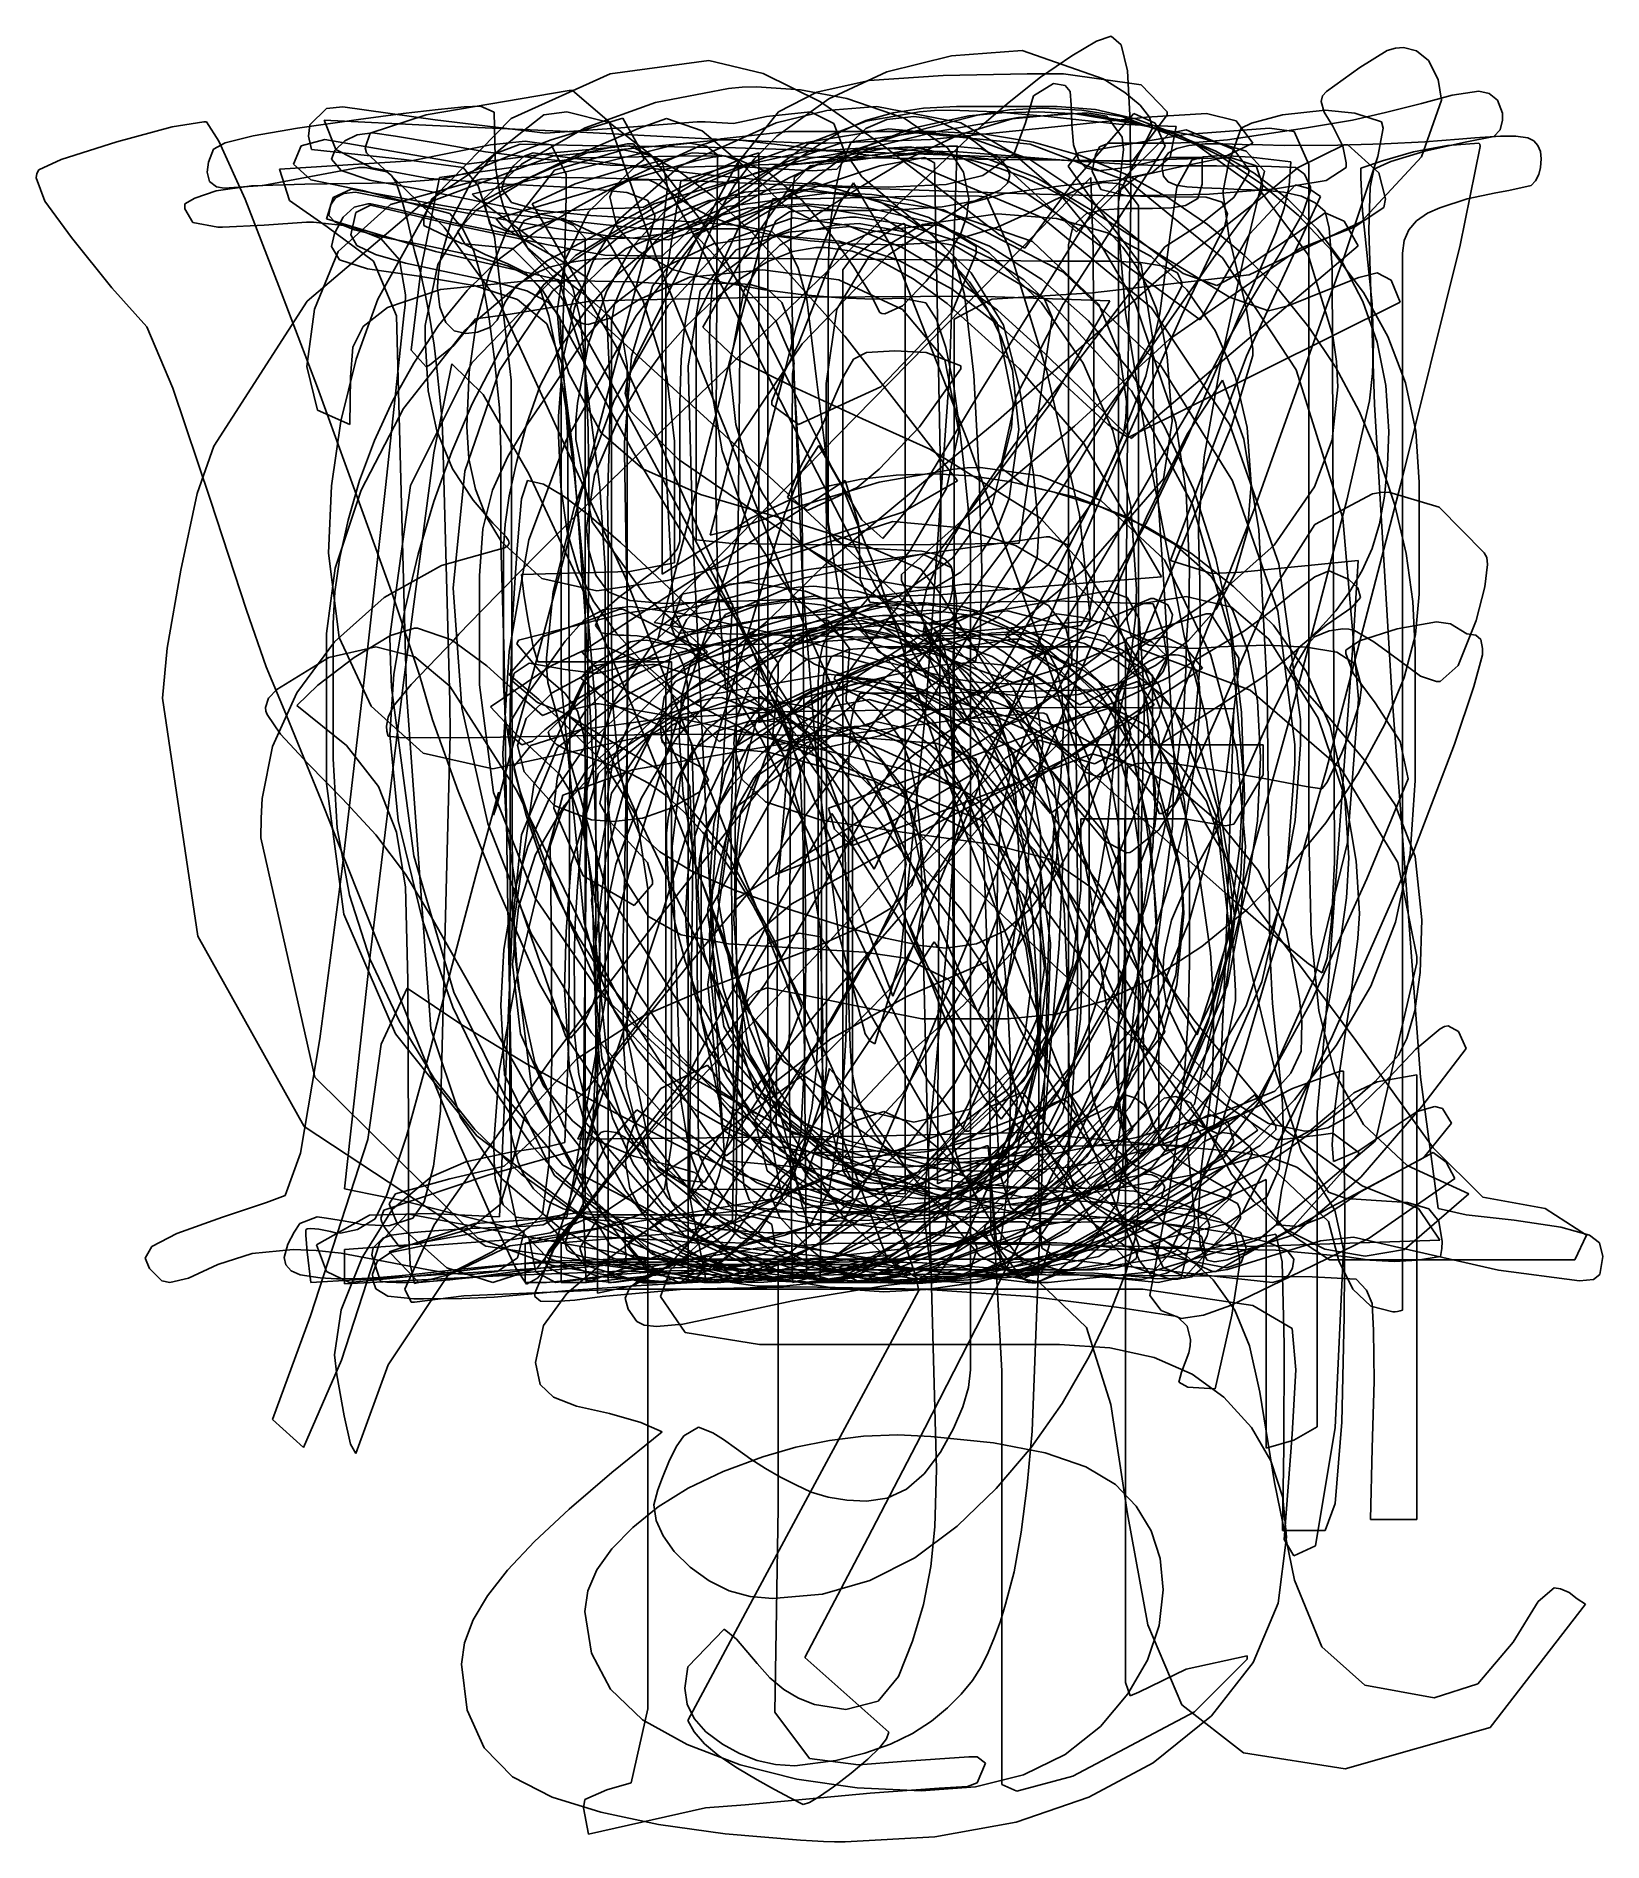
# Model space of a CAD drawing. Extents: x -0.2 to 10.5, y -3.8 to 8.5.
import ezdxf

# ---------------------------------------------------------------- set-up
doc = ezdxf.new("R2010")
doc.units = 0
doc.layers.get('0').update_dxf_attribs({"linetype": 'CONTINUOUS'})
for name, color, linetype in [('!', 7, 'CONTINUOUS'), ('&', 7, 'CONTINUOUS'), ('1', 7, 'CONTINUOUS'), ('2', 7, 'CONTINUOUS'), ('3', 7, 'CONTINUOUS'), ('4', 7, 'CONTINUOUS'), ('5', 7, 'CONTINUOUS'), ('6', 7, 'CONTINUOUS'), ('7', 7, 'CONTINUOUS'), ('8', 7, 'CONTINUOUS'), ('9', 7, 'CONTINUOUS'), ('A', 7, 'CONTINUOUS'), ('a_', 7, 'CONTINUOUS'), ('B', 7, 'CONTINUOUS'), ('b_', 7, 'CONTINUOUS'), ('C', 7, 'CONTINUOUS'), ('c_', 7, 'CONTINUOUS'), ('D', 7, 'CONTINUOUS'), ('d_', 7, 'CONTINUOUS'), ('E', 7, 'CONTINUOUS'), ('e_', 7, 'CONTINUOUS'), ('F', 7, 'CONTINUOUS'), ('f_', 7, 'CONTINUOUS'), ('G', 7, 'CONTINUOUS'), ('g_', 7, 'CONTINUOUS'), ('H', 7, 'CONTINUOUS'), ('h_', 7, 'CONTINUOUS'), ('I', 7, 'CONTINUOUS'), ('i_', 7, 'CONTINUOUS'), ('J', 7, 'CONTINUOUS'), ('j_', 7, 'CONTINUOUS'), ('K', 7, 'CONTINUOUS'), ('k_', 7, 'CONTINUOUS'), ('L', 7, 'CONTINUOUS'), ('l_', 7, 'CONTINUOUS'), ('M', 7, 'CONTINUOUS'), ('m_', 7, 'CONTINUOUS'), ('N', 7, 'CONTINUOUS'), ('n_', 7, 'CONTINUOUS'), ('O', 7, 'CONTINUOUS'), ('o_', 7, 'CONTINUOUS'), ('P', 7, 'CONTINUOUS'), ('p_', 7, 'CONTINUOUS'), ('Q', 7, 'CONTINUOUS'), ('q_', 7, 'CONTINUOUS'), ('R', 7, 'CONTINUOUS'), ('r_', 7, 'CONTINUOUS'), ('S', 7, 'CONTINUOUS'), ('s_', 7, 'CONTINUOUS'), ('T', 7, 'CONTINUOUS'), ('t_', 7, 'CONTINUOUS'), ('U', 7, 'CONTINUOUS'), ('u_', 7, 'CONTINUOUS'), ('V', 7, 'CONTINUOUS'), ('v_', 7, 'CONTINUOUS'), ('W', 7, 'CONTINUOUS'), ('w_', 7, 'CONTINUOUS'), ('X', 7, 'CONTINUOUS'), ('x_', 7, 'CONTINUOUS'), ('Y', 7, 'CONTINUOUS'), ('y_', 7, 'CONTINUOUS'), ('Z', 7, 'CONTINUOUS'), ('z_', 7, 'CONTINUOUS')]:
    doc.layers.add(name, color=color, linetype=linetype)

msp = doc.modelspace()

# ---------------------------------------------------------------- linework, layer by layer
at = {"layer": '!', "color": 7}
for p, q in [((5.080644, 7.637781), (5.269435, 7.711498)), ((5.269435, 7.711498), (5.596719, 7.771442)), ((5.596719, 7.771442), (6.104526, 7.79148)), ((6.104526, 7.79148), (6.050782, 6.22811)), ((4.969711, 7.442822), (4.988315, 7.576511)), ((4.988315, 7.576454), (5.080644, 7.637781)), ((4.96351, 7.15758), (4.969711, 7.442822)), ((4.969711, 6.728998), (4.96351, 7.15758)), ((4.988315, 6.143358), (4.969711, 6.728998)), ((6.050782, 6.22811), (5.889552, 3.930228)), ((5.044126, 4.810084), (4.988315, 6.143358)), ((5.145411, 3.500262), (5.044126, 4.810084)), ((5.889552, 3.930228), (5.712474, 2.210422)), ((5.289416, 2.39714), (5.145411, 3.500262)), ((5.473385, 1.706063), (5.289416, 2.39714)), ((5.712474, 2.210422), (5.539531, 1.637172)), ((5.506457, 1.654388), (5.473385, 1.706063)), ((5.539531, 1.637172), (5.506457, 1.654388)), ((5.411376, 1.11207), (5.600168, 1.174074)), ((5.600168, 1.174074), (5.750373, 1.106566)), ((5.137147, 0.926029), (5.411376, 1.11207)), ((5.750373, 1.106566), (5.997043, 0.903987)), ((4.901502, 0.720712), (5.137147, 0.926029)), ((5.997043, 0.903987), (6.183077, 0.697965)), ((4.822954, 0.600824), (4.901502, 0.720712)), ((6.183077, 0.697965), (6.245089, 0.553975)), ((4.884958, 0.451359), (4.822946, 0.600824)), ((6.234057, 0.520955), (6.140005, 0.435527)), ((6.242323, 0.534784), (6.234057, 0.520955)), ((6.245089, 0.553975), (6.242323, 0.534784)), ((5.070993, 0.250869), (4.884958, 0.451359)), ((6.140005, 0.435527), (5.995656, 0.316993)), ((5.288033, 0.075157), (5.070993, 0.250869)), ((5.995656, 0.316993), (5.772758, 0.170238)), ((5.772758, 0.170238), (5.443063, 0.000058)), ((5.443063, 0.000058), (5.288033, 0.075157))]:
    msp.add_line(p, q, dxfattribs=at)
at = {"layer": '&', "color": 7}
for p, q in [((4.036086, 8.089083), (4.534937, 8.185546)), ((4.534937, 8.185546), (4.628641, 8.193731)), ((4.628641, 8.193731), (4.727863, 8.196553)), ((4.727863, 8.196553), (5.028961, 8.176515)), ((5.028961, 8.176515), (5.34798, 8.1166)), ((3.553775, 7.91546), (4.036086, 8.089083)), ((5.34798, 8.1166), (5.740717, 7.980851)), ((5.740717, 7.980851), (6.036999, 7.777594)), ((3.116246, 7.666709), (3.553775, 7.91546)), ((4.286891, 7.744461), (3.888636, 7.643172)), ((4.424692, 7.736277), (4.286891, 7.744461)), ((4.568011, 7.711441), (4.424692, 7.736277)), ((4.810543, 7.608769), (4.568011, 7.711441)), ((6.036999, 7.777594), (6.14655, 7.611535)), ((2.773804, 7.350451), (3.116246, 7.666709)), ((3.888636, 7.643172), (3.575823, 7.339331)), ((5.042056, 7.416547), (4.810543, 7.608769)), ((6.14655, 7.611535), (6.183071, 7.427582)), ((6.183071, 7.427582), (6.169288, 7.311815)), ((2.542983, 6.977692), (2.773804, 7.350451)), ((3.575823, 7.339331), (3.414591, 7.005829)), ((5.237045, 7.18504), (5.042056, 7.416547)), ((6.169288, 7.311815), (6.12795, 7.190544)), ((5.392078, 6.96454), (5.237045, 7.18504)), ((6.12795, 7.190544), (6.056289, 7.070656)), ((6.056289, 7.070656), (5.890928, 6.865339)), ((2.456856, 6.559467), (2.542983, 6.977692)), ((3.414591, 7.005829), (3.360849, 6.661321)), ((5.506451, 6.779882), (5.392078, 6.96454)), ((5.890928, 6.865339), (5.729005, 6.695836)), ((5.573978, 6.650342), (5.506451, 6.779882)), ((5.729005, 6.695836), (5.607052, 6.639336)), ((3.360849, 6.661321), (3.380831, 6.446352)), ((5.587756, 6.642158), (5.573978, 6.650342)), ((5.607052, 6.639336), (5.587756, 6.642158)), ((2.45685, 6.514622), (2.456851, 6.55941)), ((2.456851, 6.46845), (2.45685, 6.514622)), ((2.476832, 6.113612), (2.456851, 6.46845)), ((3.380831, 6.446352), (3.440778, 6.231383)), ((3.440778, 6.231383), (3.66264, 5.825548)), ((2.536777, 5.837316), (2.476832, 6.113612)), ((2.644263, 5.576854), (2.536777, 5.837316)), ((3.66264, 5.825548), (3.947896, 5.57818)), ((2.784824, 5.363268), (2.644263, 5.576854)), ((3.947896, 5.57818), (4.34339, 5.402468)), ((2.921249, 5.2048), (2.784824, 5.363268)), ((4.34339, 5.402468), (4.895986, 5.239175)), ((8.554673, 5.196446), (8.950175, 5.407294)), ((8.950175, 5.407294), (9.005981, 5.415479)), ((9.005981, 5.415479), (9.063175, 5.418301)), ((9.063175, 5.418301), (9.40699, 5.314246)), ((3.010823, 5.115223), (2.921249, 5.2048)), ((4.895986, 5.239175), (5.44582, 5.066229)), ((9.40699, 5.314246), (9.716364, 5.002136)), ((3.027359, 5.085589), (3.010823, 5.115223)), ((3.032873, 5.068374), (3.027359, 5.085589)), ((8.250133, 4.718277), (8.554673, 5.196446)), ((2.567786, 4.916143), (2.999803, 5.035354)), ((2.999803, 5.035354), (3.024604, 5.049183)), ((3.024604, 5.049183), (3.032873, 5.068374)), ((5.44582, 5.066229), (5.8551, 4.889163)), ((9.716364, 5.002136), (9.732893, 4.97112)), ((9.732893, 4.97112), (9.738414, 4.922211)), ((2.175736, 4.696348), (2.567786, 4.916143)), ((5.8551, 4.889163), (5.991523, 4.716894)), ((9.738414, 4.922211), (9.719115, 4.769924)), ((4.544588, 4.787309), (4.325478, 4.67188)), ((4.612798, 4.795352), (4.544587, 4.787168)), ((4.679634, 4.798174), (4.612798, 4.795352)), ((5.063416, 4.738908), (4.679634, 4.798174)), ((5.492677, 4.561136), (5.063416, 4.738908)), ((5.991523, 4.716894), (6.285048, 4.244257)), ((7.874612, 3.854931), (8.250133, 4.718277)), ((9.719115, 4.769924), (9.661244, 4.539094)), ((1.834671, 4.392141), (2.175736, 4.696348)), ((4.325478, 4.67188), (4.026445, 4.391802)), ((6.001859, 4.222836), (5.492677, 4.561136)), ((8.652516, 4.467382), (8.553303, 4.426064)), ((8.746228, 4.48121), (8.652516, 4.467382)), ((8.788253, 4.478388), (8.746228, 4.48121)), ((8.826155, 4.470204), (8.788253, 4.478388)), ((8.95844, 4.392339), (8.826155, 4.470204)), ((9.661244, 4.539094), (9.537215, 4.230428)), ((1.577668, 4.04179), (1.834671, 4.392141)), ((4.026445, 4.391802), (3.743946, 3.967707)), ((8.511267, 4.38057), (8.42928, 4.244144)), ((8.553303, 4.426064), (8.511267, 4.38057)), ((8.553303, 4.426064), (8.553297, 4.426064)), ((8.553297, 4.426064), (8.553303, 4.426064)), ((9.129323, 4.269008), (8.95844, 4.392339)), ((6.465572, 3.770152), (6.001859, 4.222836)), ((6.285048, 4.244257), (6.628865, 3.683368)), ((8.42928, 4.244144), (8.265975, 3.912053)), ((9.279523, 4.157389), (9.129323, 4.269008)), ((9.537215, 4.230428), (9.413198, 4.120192)), ((9.388394, 4.120192), (9.279523, 4.157389)), ((9.4001, 4.120164), (9.388394, 4.120192)), ((9.413198, 4.120192), (9.4001, 4.120164)), ((1.410925, 3.674196), (1.577668, 4.04179)), ((3.743946, 3.967707), (3.574449, 3.420281)), ((7.652064, 3.36505), (7.874612, 3.854931)), ((8.265975, 3.912053), (8.002088, 3.318116)), ((6.839706, 3.232038), (6.465572, 3.770152)), ((1.340644, 3.318314), (1.410925, 3.674196)), ((6.628865, 3.683368), (6.91619, 3.263083)), ((3.574449, 3.420281), (3.549641, 3.274231)), ((7.484628, 3.104587), (7.652064, 3.36505)), ((1.332377, 3.18327), (1.340644, 3.318314)), ((3.549641, 3.274231), (3.541375, 3.128152)), ((7.085689, 2.653934), (6.839706, 3.232038)), ((6.91619, 3.263083), (7.11669, 3.025367)), ((7.958674, 3.234748), (7.878064, 3.094878)), ((8.002088, 3.318116), (7.958674, 3.234748)), ((1.329622, 3.048227), (1.332377, 3.18327)), ((3.541375, 3.128152), (3.622678, 2.612081)), ((7.302042, 2.957126), (7.484628, 3.104587)), ((7.878064, 3.094878), (7.773329, 2.904689)), ((1.701692, 1.40877), (1.329622, 3.048227)), ((7.11669, 3.025367), (7.266211, 2.946119)), ((7.266211, 2.946119), (7.287566, 2.948941)), ((7.287566, 2.948941), (7.302042, 2.957126)), ((7.773329, 2.904689), (7.66309, 2.697989)), ((3.622678, 2.612081), (3.866592, 2.056047)), ((7.175258, 2.438966), (7.085689, 2.653934)), ((7.66309, 2.697989), (7.572824, 2.483698)), ((7.572824, 2.483698), (7.528043, 2.292859)), ((7.333736, 2.157844), (7.175258, 2.438966)), ((7.528043, 2.292859), (7.517702, 2.212934)), ((7.478426, 1.883609), (7.333736, 2.157844)), ((7.517702, 2.212934), (7.514262, 2.133009)), ((7.514262, 2.133009), (7.520457, 2.020007)), ((3.866592, 2.056047), (4.205588, 1.555808)), ((7.520457, 2.020007), (7.539067, 1.907005)), ((7.526661, 1.716872), (7.478426, 1.883609)), ((7.539067, 1.907005), (7.713384, 1.538366)), ((9.247829, 1.600371), (9.413199, 1.738857)), ((9.413199, 1.738857), (9.44351, 1.755508)), ((9.44351, 1.755508), (9.46832, 1.76087)), ((9.46832, 1.76087), (9.539282, 1.721613)), ((7.347512, 1.4964), (7.526661, 1.716872)), ((9.539282, 1.721613), (9.592343, 1.603786)), ((4.205588, 1.555808), (4.544587, 1.20715)), ((7.085689, 1.220782), (7.347512, 1.4964)), ((7.713384, 1.538366), (7.988308, 1.242795)), ((9.027349, 1.366775), (9.247829, 1.600371)), ((9.592343, 1.603786), (9.287791, 1.208279)), ((2.817903, 0.305648), (1.701692, 1.40877)), ((8.802034, 1.148364), (9.027349, 1.366775)), ((6.533097, 1.297857), (6.333277, 1.207602)), ((6.544118, 1.297857), (6.533097, 1.297857)), ((6.555147, 1.297857), (6.544118, 1.297857)), ((6.622666, 1.219314), (6.555147, 1.297857)), ((7.988308, 1.242795), (8.238417, 1.089831)), ((4.544587, 1.20715), (4.883582, 0.976349)), ((6.333277, 1.207602), (6.048027, 0.93681)), ((6.781145, 0.983659), (6.622666, 1.219314)), ((6.771493, 0.972059), (7.085689, 1.220782)), ((8.644254, 1.060846), (8.802034, 1.148364)), ((9.287791, 1.208279), (8.870251, 0.721841)), ((8.238417, 1.089831), (8.487158, 1.038833)), ((8.487158, 1.038833), (8.565011, 1.044195)), ((8.565011, 1.044195), (8.644254, 1.060846)), ((4.883582, 0.976349), (5.222582, 0.846104)), ((6.048027, 0.93681), (5.66424, 0.581972)), ((6.440767, 0.859735), (6.771493, 0.972059)), ((7.004383, 0.681173), (6.781145, 0.983659)), ((5.222582, 0.846104), (5.448578, 0.804786)), ((5.448578, 0.804786), (5.674578, 0.790957)), ((5.674578, 0.790957), (5.776551, 0.79378)), ((5.776551, 0.79378), (5.878528, 0.801964)), ((5.878528, 0.801964), (6.176181, 0.827364)), ((6.176181, 0.827364), (6.440767, 0.859735)), ((7.266214, 0.429685), (7.004383, 0.681173)), ((8.870251, 0.721841), (8.404469, 0.324952)), ((5.66424, 0.581972), (5.212936, 0.283606)), ((7.585915, 0.251913), (7.266214, 0.429685)), ((3.323642, 0.11893), (2.817903, 0.305648)), ((5.212936, 0.283606), (4.689968, 0.070726)), ((7.977282, 0.192674), (7.585915, 0.251913)), ((8.404469, 0.324952), (7.977282, 0.192674)), ((3.93687, 0.010754), (3.323642, 0.11893)), ((4.04987, 0.00257), (3.93687, 0.010754)), ((4.162871, -0.000253), (4.04987, 0.00257)), ((4.689968, 0.070726), (4.162871, -0.000253))]:
    msp.add_line(p, q, dxfattribs=at)
at = {"color": 7}
for p, q in [((4.751634, 4.413816), (5.505079, 4.647044)), ((5.505079, 4.647044), (5.629101, 4.663695)), ((5.629101, 4.663695), (5.753126, 4.66934)), ((5.753126, 4.66934), (6.216145, 4.601127)), ((6.216145, 4.601127), (6.657119, 4.396487)), ((4.139443, 3.967679), (4.751634, 4.413816)), ((6.657119, 4.396487), (7.079485, 4.04371)), ((5.07513, 4.272225), (4.953862, 4.179882)), ((5.188127, 4.290823), (5.075129, 4.272197)), ((5.301127, 4.297032), (5.188127, 4.290823)), ((5.696623, 4.189534), (5.301127, 4.297032)), ((4.953862, 4.179882), (4.794011, 4.013145)), ((6.02322, 3.867067), (5.696623, 4.189534)), ((3.733266, 3.355482), (4.139443, 3.967679)), ((4.794011, 4.013145), (4.627267, 3.778872)), ((7.079485, 4.04371), (7.28826, 3.685428)), ((6.343611, 3.273836), (6.02322, 3.867067)), ((4.627267, 3.778872), (4.512891, 3.483978)), ((7.28826, 3.685428), (7.424683, 3.087343)), ((4.512891, 3.483978), (4.436409, 3.144973)), ((3.597874, 2.624075), (3.733266, 3.355482)), ((6.555145, 2.579992), (6.343611, 3.273836)), ((4.436409, 3.144973), (4.410916, 2.783926)), ((7.424683, 3.087343), (7.470161, 2.511328)), ((4.410916, 2.783926), (4.432964, 2.411167)), ((3.69916, 1.588743), (3.597874, 2.624075)), ((6.631623, 2.109387), (6.555145, 2.579992)), ((7.470161, 2.511328), (7.470158, 2.444497)), ((4.432964, 2.411167), (4.499109, 2.014983)), ((7.470161, 2.376284), (7.402634, 1.78167)), ((7.470158, 2.444497), (7.470161, 2.376284)), ((6.657119, 1.733862), (6.631623, 2.109387)), ((4.499109, 2.014983), (4.731308, 1.267405)), ((6.651602, 1.598818), (6.657119, 1.733862)), ((7.402634, 1.78167), (7.244163, 1.282137)), ((4.003017, 0.808088), (3.69916, 1.588743)), ((6.571676, 1.159906), (6.635069, 1.485817)), ((6.635069, 1.485817), (6.651602, 1.598818)), ((4.731308, 1.267405), (5.086154, 0.716874)), ((7.244163, 1.282137), (6.992668, 0.861146)), ((6.497265, 0.953912), (6.571676, 1.159906)), ((6.396666, 0.824372), (6.497265, 0.953912)), ((4.619689, 0.307849), (4.003017, 0.808088)), ((6.249218, 0.727909), (6.396666, 0.824372)), ((6.992668, 0.861146), (6.646094, 0.524201)), ((5.086154, 0.716874), (5.332132, 0.522564)), ((5.990147, 0.592866), (6.094876, 0.655547)), ((6.094876, 0.655547), (6.249218, 0.727909)), ((5.332132, 0.522564), (5.596028, 0.457794)), ((5.78964, 0.491576), (5.990147, 0.592866)), ((6.646094, 0.524201), (6.199608, 0.276861)), ((5.596028, 0.457794), (5.78964, 0.491576)), ((5.675956, 0.141112), (4.619689, 0.307849)), ((6.199608, 0.276861), (5.675956, 0.141112))]:
    msp.add_line(p, q, dxfattribs=at)
at = {"layer": '1', "color": 7}
for p, q in [((6.713618, 5.112259), (5.912977, 5.00064)), ((6.735668, 5.112259), (6.713618, 5.112259)), ((6.859691, 5.057141), (6.735668, 5.112259)), ((5.912977, 5.00064), (5.087533, 4.889022)), ((6.917569, 4.79809), (6.859691, 5.057141)), ((5.087533, 4.889022), (4.219368, 4.718136)), ((4.219369, 4.71839), (4.139443, 4.503421)), ((6.928592, 4.663018), (6.917569, 4.79809)), ((4.861535, 4.561305), (5.495433, 4.638465)), ((5.495433, 4.638465), (5.607054, 4.63282)), ((5.607054, 4.63282), (5.721431, 4.616169)), ((5.721431, 4.616169), (5.85131, 4.564664)), ((6.928592, 4.514202), (6.928592, 4.663018)), ((4.139443, 4.503421), (4.197321, 4.448303)), ((4.197321, 4.448303), (4.861535, 4.561305)), ((5.85131, 4.564664), (5.948806, 4.4763)), ((5.948806, 4.4763), (6.013919, 4.351078)), ((6.928592, 4.357117), (6.928592, 4.514202)), ((6.013919, 4.351078), (6.046648, 4.188998)), ((6.917569, 4.098037), (6.928592, 4.357117)), ((6.046648, 4.188998), (6.082477, 3.307025)), ((6.917569, 3.849992), (6.917569, 4.098037)), ((6.928592, 2.731009), (6.917569, 3.849992)), ((6.082477, 3.307025), (6.070076, 2.816466)), ((6.070076, 2.816466), (6.035626, 2.336886)), ((6.928592, 1.851831), (6.928592, 2.731009)), ((6.035626, 2.336886), (5.900577, 0.84585)), ((6.85969, 0.743883), (6.928592, 1.851831)), ((5.900577, 0.84585), (5.884039, 0.619874)), ((6.818004, 0.581633), (6.85969, 0.743883)), ((5.884039, 0.619874), (5.878527, 0.429685)), ((6.759092, 0.44484), (6.818004, 0.581633)), ((5.878527, 0.429685), (5.933649, -0.000253)), ((6.682956, 0.333588), (6.759092, 0.44484)), ((6.463848, 0.16925), (6.589595, 0.247792)), ((6.589595, 0.247792), (6.682956, 0.333588)), ((6.312608, 0.101714), (6.463848, 0.16925)), ((5.933649, -0.000253), (6.135875, 0.045213)), ((6.135875, 0.045213), (6.312608, 0.101714))]:
    msp.add_line(p, q, dxfattribs=at)
at = {"layer": '2', "color": 7}
for p, q in [((4.517542, 4.393524), (4.873939, 4.459338)), ((4.873939, 4.459338), (5.199155, 4.492415)), ((5.199155, 4.492415), (5.451851, 4.47407)), ((5.451851, 4.47407), (5.70007, 4.419291)), ((4.195253, 4.298105), (4.517542, 4.393524)), ((5.70007, 4.419291), (5.943811, 4.327992)), ((3.907071, 4.173052), (4.195253, 4.298105)), ((5.943811, 4.327992), (6.183075, 4.200174)), ((3.652996, 4.018366), (3.907071, 4.173052)), ((6.183075, 4.200174), (6.454373, 3.985374)), ((3.558257, 3.924301), (3.652998, 4.018366)), ((6.454373, 3.985374), (6.64816, 3.735071)), ((3.477987, 3.799249), (3.558257, 3.924301)), ((4.224192, 3.895599), (3.991993, 3.748138)), ((4.556989, 3.9521), (4.224192, 3.895599)), ((4.601086, 3.9521), (4.556989, 3.9521)), ((4.956618, 3.909372), (4.601086, 3.9521)), ((5.301129, 3.781215), (4.956618, 3.909372)), ((3.412185, 3.64318), (3.477987, 3.799249)), ((3.991993, 3.748138), (3.845921, 3.62413)), ((5.591894, 3.567629), (5.301129, 3.781215)), ((6.64816, 3.735071), (6.764433, 3.449321)), ((3.360853, 3.456123), (3.412185, 3.64318)), ((3.845921, 3.62413), (3.699849, 3.500093)), ((3.699849, 3.500093), (3.652996, 3.285124)), ((5.76415, 3.307166), (5.591894, 3.567629)), ((3.338803, 3.252161), (3.360853, 3.456123)), ((6.764433, 3.449321), (6.803192, 3.128068)), ((3.539997, 2.789006), (3.338803, 3.252161)), ((3.652996, 3.285124), (3.721898, 3.161116)), ((5.857166, 3.008829), (5.76415, 3.307166)), ((3.721898, 3.161116), (3.856945, 3.013655)), ((6.803192, 3.128068), (6.784068, 2.893287)), ((3.856945, 3.013655), (3.980969, 2.879994)), ((5.888173, 2.720144), (5.857166, 3.008829)), ((3.980969, 2.879994), (4.014042, 2.755958)), ((6.784068, 2.893287), (6.726706, 2.674)), ((3.890018, 2.585072), (3.539997, 2.789006)), ((4.014042, 2.731122), (3.890018, 2.585072)), ((4.014042, 2.755958), (4.014042, 2.731122)), ((5.826159, 2.350828), (5.888173, 2.720144)), ((6.726706, 2.674), (6.631105, 2.470208)), ((6.631105, 2.470208), (6.497265, 2.281937)), ((5.640126, 2.009057), (5.826159, 2.350828)), ((6.497265, 2.281937), (6.145519, 1.899526)), ((5.089598, 1.45164), (5.640126, 2.009057)), ((6.145519, 1.899526), (5.696625, 1.501988)), ((5.696625, 1.501988), (5.121983, 0.892896)), ((4.319965, 0.903874), (5.089598, 1.45164)), ((3.652995, 0.462902), (4.319965, 0.903874)), ((5.121983, 0.892896), (5.188129, 0.892896)), ((5.188129, 0.892896), (6.420095, 0.925944)), ((6.420095, 0.925944), (7.434331, 0.947958)), ((7.434331, 0.947958), (7.682378, 0.936951)), ((7.682378, 0.936951), (7.729232, 0.462902)), ((3.517947, 0.236899), (3.652995, 0.462902)), ((7.729232, 0.407784), (7.638281, 0.035731)), ((7.729232, 0.462902), (7.729232, 0.407784)), ((3.55102, 0.134932), (3.517947, 0.236899)), ((3.901041, 0.090849), (3.55102, 0.134932)), ((5.436176, 0.145938), (4.432964, 0.112862)), ((5.866124, 0.134932), (5.436176, 0.145938)), ((7.029188, 0.046737), (5.866124, 0.134932)), ((4.432964, 0.112862), (3.901041, 0.090849)), ((7.481185, -0.000112), (7.029188, 0.046737)), ((7.638281, 0.035731), (7.481185, -0.000112))]:
    msp.add_line(p, q, dxfattribs=at)
at = {"layer": '3', "color": 7}
for p, q in [((4.530792, 7.375738), (5.244618, 7.471524)), ((5.244618, 7.471524), (5.518156, 7.457695)), ((5.518156, 7.457695), (5.798589, 7.41635)), ((3.833507, 7.088436), (4.530792, 7.375738)), ((5.798589, 7.41635), (6.619208, 7.136611)), ((3.684678, 6.969931), (3.833507, 7.088436)), ((6.619208, 7.136611), (7.074652, 6.705291)), ((3.530338, 6.818349), (3.684678, 6.969931)), ((4.770573, 6.942301), (4.271033, 6.891304)), ((5.292847, 6.874088), (4.770573, 6.942301)), ((3.470393, 6.735658), (3.530338, 6.818349)), ((4.271033, 6.891304), (3.924457, 6.738339)), ((5.729687, 6.669449), (5.292847, 6.874088)), ((3.450412, 6.669505), (3.470393, 6.735658)), ((3.924457, 6.738339), (3.723952, 6.610182)), ((7.074652, 6.705291), (7.217276, 6.356634)), ((3.466947, 6.61989), (3.450412, 6.669505)), ((3.516556, 6.581311), (3.466947, 6.61989)), ((3.543429, 6.570868), (3.516556, 6.581311)), ((3.574434, 6.567482), (3.543429, 6.570868)), ((3.723952, 6.610182), (3.574434, 6.567482)), ((6.019073, 6.325617), (5.729687, 6.669449)), ((6.115538, 5.834353), (6.019073, 6.325617)), ((7.217276, 6.356634), (7.264822, 6.038315)), ((7.264822, 6.038315), (7.259307, 5.925313)), ((6.030785, 5.442318), (6.115538, 5.834353)), ((7.259307, 5.925313), (7.242772, 5.812312)), ((7.242772, 5.812312), (7.056734, 5.386495)), ((5.77654, 5.010292), (6.030785, 5.442318)), ((7.056734, 5.386495), (6.724631, 4.919332)), ((5.440299, 4.629264), (5.77654, 5.010292)), ((6.724643, 4.919586), (6.523447, 4.743197)), ((6.523447, 4.743197), (6.239573, 4.594382)), ((5.131618, 4.412235), (5.440299, 4.629264)), ((6.239573, 4.594382), (5.942604, 4.451746)), ((4.668598, 4.299234), (4.964876, 4.361915)), ((4.964876, 4.361915), (5.131618, 4.412235)), ((5.942604, 4.451746), (5.729699, 4.299488)), ((4.172505, 4.120079), (4.358539, 4.214482)), ((4.358539, 4.214482), (4.668598, 4.299234)), ((5.729699, 4.299488), (6.003927, 4.122393)), ((4.096023, 4.011903), (4.172505, 4.120079)), ((6.003927, 4.122393), (6.440767, 3.949447)), ((4.07053, 3.847226), (4.096023, 4.011903)), ((4.073296, 3.77763), (4.07053, 3.847226)), ((6.440767, 3.949447), (6.904474, 3.764112)), ((4.081565, 3.701148), (4.073296, 3.77763)), ((6.904474, 3.764112), (7.253809, 3.566359)), ((4.809513, 3.636378), (4.081565, 3.701148)), ((5.527127, 3.442096), (4.809513, 3.636378)), ((7.253809, 3.566359), (7.494274, 3.281117)), ((6.140008, 3.117569), (5.527127, 3.442096)), ((7.494274, 3.281117), (7.62588, 2.8553)), ((6.553766, 2.662119), (6.140008, 3.117569)), ((7.62588, 2.8553), (7.644481, 2.698892)), ((6.665384, 2.416811), (6.553766, 2.662119)), ((7.644481, 2.698892), (7.650685, 2.549371)), ((7.650685, 2.549371), (7.602449, 2.109076)), ((6.702594, 2.154994), (6.665384, 2.416811)), ((6.648848, 1.804982), (6.702594, 2.154994)), ((7.602449, 2.109076), (7.457759, 1.670192)), ((6.48762, 1.4329), (6.648848, 1.804982)), ((7.457759, 1.670192), (7.147697, 1.133434)), ((5.715917, 0.560608), (6.48762, 1.4329)), ((7.147697, 1.133434), (6.757715, 0.697288)), ((6.757715, 0.697288), (6.347748, 0.387238)), ((4.66861, 0.269834), (5.715917, 0.560608)), ((3.417351, 0.270088), (3.453869, 0.390682)), ((3.453869, 0.390682), (3.563423, 0.438208)), ((3.563423, 0.438208), (3.732232, 0.421557)), ((3.732232, 0.421557), (3.968566, 0.37197)), ((3.968566, 0.37197), (4.192497, 0.31753)), ((6.347748, 0.387238), (5.977747, 0.223239)), ((3.428375, 0.223945), (3.417351, 0.270088)), ((4.192497, 0.31753), (4.318588, 0.29213)), ((4.318588, 0.29213), (4.497043, 0.275478)), ((4.497043, 0.275478), (4.66861, 0.269834)), ((3.461449, 0.201085), (3.428375, 0.223945)), ((3.528972, 0.179071), (3.461449, 0.201085)), ((3.665399, 0.157058), (3.528972, 0.179071)), ((3.803202, 0.135045), (3.665399, 0.157058)), ((3.90242, 0.113031), (3.803202, 0.135045)), ((5.977747, 0.223239), (5.34867, 0.080604)), ((4.313076, 0.02828), (3.90242, 0.113031)), ((4.690659, 0.00003), (4.313076, 0.02828)), ((4.778852, 0.002852), (4.690659, 0.00003)), ((4.861535, 0.011036), (4.778852, 0.002852)), ((5.34867, 0.080604), (4.861535, 0.011036))]:
    msp.add_line(p, q, dxfattribs=at)
at = {"layer": '4', "color": 7}
for p, q in [((7.058126, 8.510074), (7.158727, 8.543828)), ((7.158727, 8.543828), (7.226936, 8.484589)), ((6.888631, 8.408784), (7.058126, 8.510074)), ((7.226936, 8.484589), (7.271726, 8.306817)), ((6.673654, 8.262029), (6.888631, 8.408784)), ((7.271726, 8.306817), (7.288259, 7.957483)), ((6.458683, 8.091849), (6.673654, 8.262029)), ((6.271956, 7.931998), (6.458683, 8.091849)), ((6.141735, 7.810727), (6.271956, 7.931998)), ((7.288259, 7.957483), (7.293776, 7.405569)), ((5.823405, 7.508919), (6.141735, 7.810727)), ((7.019541, 7.573858), (5.522992, 6.049745)), ((7.036077, 7.079828), (7.019541, 7.573858)), ((5.342471, 7.055557), (5.823405, 7.508919)), ((7.293776, 7.405569), (7.282747, 6.730324)), ((4.763694, 6.498817), (5.342471, 7.055557)), ((7.041591, 5.82377), (7.036077, 7.079828)), ((7.282747, 6.730324), (7.271726, 6.038569)), ((4.157359, 5.914532), (4.763694, 6.498817)), ((5.522992, 6.049745), (4.026444, 4.525632)), ((7.271726, 6.038569), (7.26896, 5.333014)), ((3.710874, 5.476326), (4.157359, 5.914532)), ((7.041588, 5.127161), (7.041591, 5.82377)), ((3.231317, 4.999512), (3.710874, 5.476326)), ((7.26896, 5.333014), (7.260697, 4.864468)), ((7.041591, 4.773706), (7.041588, 5.127161)), ((2.846156, 4.607477), (3.231317, 4.999512)), ((7.260697, 4.864468), (7.260692, 4.799021)), ((7.013338, 4.611089), (7.041591, 4.773706)), ((7.260692, 4.799021), (7.260697, 4.74046)), ((7.260697, 4.74046), (7.26896, 4.539941)), ((2.68837, 4.445538), (2.846156, 4.607477)), ((6.950641, 4.503591), (7.013338, 4.611089)), ((4.026444, 4.525463), (4.425385, 4.449009)), ((6.544118, 4.443647), (6.950641, 4.503591)), ((7.26896, 4.539941), (7.29377, 4.434531)), ((2.361085, 4.099674), (2.597419, 4.346336)), ((2.597419, 4.346336), (2.643583, 4.393185)), ((2.643583, 4.393185), (2.68837, 4.445538)), ((4.425385, 4.449009), (5.484408, 4.423609)), ((5.484408, 4.423609), (6.544118, 4.443647)), ((7.29377, 4.434531), (7.419169, 4.368378)), ((7.419169, 4.368378), (7.679622, 4.346365)), ((7.679622, 4.346365), (7.785037, 4.349187)), ((7.785037, 4.349187), (7.902864, 4.357371)), ((7.902864, 4.357371), (8.075803, 4.365556)), ((8.075803, 4.365556), (8.230837, 4.368378)), ((8.230837, 4.368378), (8.496794, 4.356525)), ((8.496794, 4.356525), (8.704882, 4.321388)), ((8.704882, 4.321388), (8.833034, 4.24008)), ((8.833034, 4.24008), (8.875759, 4.08435)), ((2.236373, 3.949447), (2.361085, 4.099674)), ((8.861284, 3.971348), (8.81788, 3.836304)), ((8.875759, 4.08435), (8.861284, 3.971348)), ((2.192276, 3.814404), (2.2033, 3.875731)), ((2.2033, 3.875731), (2.236373, 3.949447)), ((2.195034, 3.780481), (2.192276, 3.814404)), ((2.2033, 3.745344), (2.195034, 3.780481)), ((2.281848, 3.73716), (2.2033, 3.745344)), ((2.49544, 3.734338), (2.281848, 3.73716)), ((2.849595, 3.73716), (2.49544, 3.734338)), ((3.344311, 3.745344), (2.849595, 3.73716)), ((3.890702, 3.755786), (3.344311, 3.745344)), ((4.405401, 3.759173), (3.890702, 3.755786)), ((4.881511, 3.755786), (4.405401, 3.759173)), ((5.317662, 3.745344), (4.881511, 3.755786)), ((5.965337, 3.695052), (5.317662, 3.745344)), ((8.81788, 3.836304), (8.771021, 3.712296)), ((6.232679, 3.588231), (5.965337, 3.695052)), ((8.74071, 3.632371), (8.713834, 3.577253)), ((8.771021, 3.712296), (8.74071, 3.632371)), ((6.276085, 3.184484), (6.232679, 3.588231)), ((7.271724, 3.53317), (7.255183, 3.320261)), ((7.336488, 3.558005), (7.271724, 3.53317)), ((7.442601, 3.56619), (7.336488, 3.558005)), ((7.514944, 3.563367), (7.442601, 3.56619)), ((7.599697, 3.555183), (7.514944, 3.563367)), ((7.878746, 3.51316), (7.599697, 3.555183)), ((8.219815, 3.453216), (7.878746, 3.51316)), ((8.682834, 3.522106), (8.65527, 3.464928)), ((8.713834, 3.577253), (8.682834, 3.522106)), ((8.496106, 3.401541), (8.219815, 3.453216)), ((8.602909, 3.384326), (8.496106, 3.401541)), ((8.617373, 3.401541), (8.602909, 3.384326)), ((8.638737, 3.431174), (8.617373, 3.401541)), ((8.65527, 3.464928), (8.638737, 3.431174)), ((7.255183, 3.320261), (7.249674, 2.73115)), ((6.312606, 2.133037), (6.276085, 3.184484)), ((7.249674, 2.73115), (7.24967, 1.985632)), ((6.329141, 0.994778), (6.312606, 2.133037)), ((7.24967, 1.985632), (7.249674, 1.309033)), ((7.249674, 1.309033), (7.237956, 0.791578)), ((6.334656, 0.336072), (6.329141, 0.994778)), ((7.237956, 0.791578), (7.20282, 0.551097)), ((7.20282, 0.551097), (7.025738, 0.275507)), ((6.447651, 0.083906), (6.334656, 0.336072)), ((7.025738, 0.275507), (6.764604, 0.055006)), ((6.604751, -0.000168), (6.447651, 0.083906)), ((6.679162, 0.013661), (6.604751, -0.000168)), ((6.764604, 0.055006), (6.679162, 0.013661))]:
    msp.add_line(p, q, dxfattribs=at)
at = {"layer": '5', "color": 7}
for p, q in [((5.500945, 8.240552), (5.141276, 8.159243)), ((6.008064, 8.273628), (5.500945, 8.240552)), ((6.584083, 8.284635), (6.008064, 8.273628)), ((6.83213, 8.284635), (6.584083, 8.284635)), ((7.365429, 8.20883), (6.83213, 8.284635)), ((7.543197, 8.025555), (7.365429, 8.20883)), ((5.141276, 8.159243), (4.878073, 8.025583)), ((4.878073, 8.025583), (4.596262, 7.670745)), ((7.306175, 7.686578), (7.543197, 8.003541)), ((7.543197, 8.003541), (7.543197, 8.025555)), ((5.093045, 7.653614), (5.895065, 7.755609)), ((5.895065, 7.755609), (6.11555, 7.749965)), ((6.11555, 7.749965), (6.34706, 7.733314)), ((6.34706, 7.733314), (6.837642, 7.693351)), ((6.837642, 7.693351), (7.171128, 7.686578)), ((7.171128, 7.686578), (7.306175, 7.686578)), ((4.596262, 7.670745), (4.202833, 6.942442)), ((4.964198, 7.518571), (5.093045, 7.653614)), ((4.709951, 7.157524), (4.964198, 7.518571)), ((4.359929, 6.548432), (4.709951, 7.157524)), ((4.202833, 6.942555), (4.144955, 6.829553)), ((4.144955, 6.829553), (4.020932, 6.581508)), ((4.020932, 6.581508), (3.896908, 6.32796)), ((4.585927, 6.333463), (4.359929, 6.548432)), ((3.896908, 6.32796), (3.841787, 6.176378)), ((4.980046, 6.140536), (4.585927, 6.333463)), ((3.841787, 6.176378), (3.828006, 6.096453)), ((3.828006, 6.096453), (3.863835, 5.972416)), ((5.454091, 5.920064), (4.980046, 6.140536)), ((3.863835, 5.972416), (4.19043, 5.64374)), ((5.917112, 5.713336), (5.454091, 5.920064)), ((6.675033, 5.239288), (5.917112, 5.713336)), ((4.19043, 5.64374), (4.833974, 5.203474)), ((4.833974, 5.203474), (5.561579, 4.696348)), ((6.950639, 4.936124), (6.675033, 5.239288)), ((7.193176, 4.55027), (6.950639, 4.936124)), ((5.561579, 4.696348), (6.121062, 4.200258)), ((7.395745, 4.004565), (7.193176, 4.55027)), ((6.121062, 4.200258), (6.328455, 3.936183)), ((7.463272, 3.365163), (7.395745, 4.004565)), ((6.328455, 3.936183), (6.476594, 3.642841)), ((6.476594, 3.642841), (6.565478, 3.320205)), ((7.443976, 2.985517), (7.463272, 3.365163)), ((6.565478, 3.320205), (6.595107, 2.968302)), ((7.386101, 2.59622), (7.443976, 2.985517)), ((6.595107, 2.968302), (6.580291, 2.674254)), ((6.580291, 2.674254), (6.535848, 2.390198)), ((7.201787, 1.989358), (7.386101, 2.59622)), ((6.535848, 2.390198), (6.461779, 2.11616)), ((6.461779, 2.11616), (6.358083, 1.852085)), ((6.874847, 1.409052), (7.201787, 1.989358)), ((6.358083, 1.852085), (6.08661, 1.367001)), ((6.08661, 1.367001), (5.771039, 0.948099)), ((6.405281, 0.855248), (6.874847, 1.409052)), ((3.907933, 1.185109), (3.692959, 0.937064)), ((4.326856, 0.915022), (3.907933, 1.185109)), ((3.692959, 0.937064), (3.524838, 0.598058)), ((4.789878, 0.564982), (4.326856, 0.915022)), ((5.771039, 0.948099), (5.274948, 0.54294)), ((5.793089, 0.327972), (6.405281, 0.855248)), ((3.524838, 0.598058), (3.725343, 0.257698)), ((5.037924, 0.507126), (4.789878, 0.564982)), ((5.274948, 0.54294), (5.037924, 0.507126)), ((3.725343, 0.257698), (4.078809, 0.068892)), ((5.477517, 0.155026), (5.793089, 0.327972)), ((5.048948, 0.044084), (5.477517, 0.155026)), ((4.078809, 0.068892), (4.596952, 0.000001)), ((4.596952, 0.000001), (5.048948, 0.044084))]:
    msp.add_line(p, q, dxfattribs=at)
at = {"layer": '6', "color": 7}
for p, q in [((5.088911, 7.810727), (5.480272, 7.960926)), ((5.480272, 7.960926), (5.844076, 8.025696)), ((5.844076, 8.025696), (5.948805, 8.03388)), ((5.948805, 8.03388), (6.05905, 8.036702)), ((6.05905, 8.036702), (6.36635, 8.025696)), ((6.36635, 8.025696), (6.726021, 7.992619)), ((6.726021, 7.992619), (7.210398, 7.940944)), ((7.210398, 7.940944), (7.605209, 7.923729)), ((7.605209, 7.923729), (7.563175, 7.714941)), ((4.493599, 7.379379), (5.088912, 7.810727)), ((7.563175, 7.714941), (7.437088, 7.606765)), ((7.190416, 7.55715), (6.814215, 7.518571)), ((7.437088, 7.606765), (7.190416, 7.55715)), ((6.429051, 7.46413), (6.172049, 7.394562)), ((6.814215, 7.518571), (6.429051, 7.46413)), ((3.903799, 6.62562), (4.493599, 7.379379)), ((6.172049, 7.394562), (5.63599, 7.047288)), ((5.63599, 7.047288), (5.042058, 6.43543)), ((3.426309, 5.778812), (3.903799, 6.62562)), ((5.042058, 6.43543), (4.568701, 5.734023)), ((3.167927, 5.090472), (3.426309, 5.778812)), ((4.568701, 5.734023), (4.410916, 5.123548)), ((5.567778, 5.485978), (6.081099, 5.575555)), ((6.081099, 5.575555), (6.172047, 5.58374)), ((6.172047, 5.58374), (6.263, 5.586562)), ((6.263, 5.586562), (6.671585, 5.530061)), ((5.042058, 5.32751), (5.567778, 5.485978)), ((6.671585, 5.530061), (7.087066, 5.360587)), ((4.614176, 5.174518), (5.042058, 5.32751)), ((7.087066, 5.360587), (7.523901, 4.954751)), ((3.033568, 4.328415), (3.167927, 5.090472)), ((4.410916, 5.123548), (4.614176, 5.174518)), ((7.523901, 4.954751), (7.842232, 4.299488)), ((4.919414, 4.751466), (4.515648, 4.579226)), ((5.013807, 4.767892), (4.919413, 4.751241)), ((5.120607, 4.773536), (5.013807, 4.767892)), ((5.421017, 4.739754), (5.120607, 4.773536)), ((5.754504, 4.638465), (5.421017, 4.739754)), ((6.174803, 4.407663), (5.754504, 4.638465)), ((4.515648, 4.579226), (4.274492, 4.24437)), ((6.48762, 4.073484), (6.174803, 4.407663)), ((2.988782, 3.624243), (3.033568, 4.328415)), ((4.274492, 4.24437), (4.216614, 4.023869)), ((7.842232, 4.299488), (8.019995, 3.645607)), ((4.216614, 4.023869), (4.197321, 3.748251)), ((6.641958, 3.727592), (6.48762, 4.073484)), ((4.197321, 3.748251), (4.22557, 3.347242)), ((6.76874, 3.136422), (6.641958, 3.727592)), ((3.014275, 3.117795), (2.988782, 3.624243)), ((8.019995, 3.645607), (8.079254, 2.990343)), ((4.22557, 3.347242), (4.31032, 2.866307)), ((3.090756, 2.640331), (3.014275, 3.117795)), ((6.83695, 2.561083), (6.76874, 3.136422)), ((8.079254, 2.990343), (8.048244, 2.516295)), ((4.31032, 2.866307), (4.673432, 1.856205)), ((3.41804, 1.692234), (3.090756, 2.640331)), ((6.859686, 2.031239), (6.83695, 2.561083)), ((8.048244, 2.516295), (7.955231, 2.042246)), ((6.859683, 1.929244), (6.859686, 2.031239)), ((7.955231, 2.042246), (7.528725, 1.048683)), ((6.859686, 1.827277), (6.859683, 1.929244)), ((4.673432, 1.856205), (5.178484, 1.218185)), ((6.867949, 1.617135), (6.859686, 1.827277)), ((3.903798, 0.97014), (3.41804, 1.692234)), ((6.870715, 1.389071), (6.867949, 1.617135)), ((6.828682, 1.168571), (6.870715, 1.389071)), ((5.178484, 1.218185), (5.711783, 0.862642)), ((6.724643, 0.981175), (6.828682, 1.168571)), ((7.528725, 1.048683), (6.861068, 0.350042)), ((4.481195, 0.451303), (3.903798, 0.97014)), ((6.52138, 0.826828), (6.724643, 0.981175)), ((5.711783, 0.862642), (6.181696, 0.722095)), ((6.181696, 0.722095), (6.52138, 0.826828)), ((5.088911, 0.135045), (4.481195, 0.451303)), ((6.861068, 0.350042), (6.350503, 0.087518)), ((5.455468, 0.033755), (5.088911, 0.135045)), ((5.811003, 0.000001), (5.455468, 0.033755)), ((6.350503, 0.087518), (5.811003, 0.000001))]:
    msp.add_line(p, q, dxfattribs=at)
at = {"layer": '7', "color": 7}
for p, q in [((3.107472, 7.803474), (2.934539, 7.735938)), ((3.534286, 7.793878), (3.107472, 7.803474)), ((2.934539, 7.735938), (2.779522, 7.555429)), ((4.026555, 7.787105), (3.534286, 7.793878)), ((4.583928, 7.777227), (4.026555, 7.787105)), ((5.206068, 7.758318), (4.583928, 7.777227)), ((5.811324, 7.736587), (5.206068, 7.758318)), ((6.318063, 7.718243), (5.811324, 7.736587)), ((6.725929, 7.700181), (6.318063, 7.718243)), ((7.03459, 7.679578), (6.725929, 7.700181)), ((7.18237, 7.669701), (7.03459, 7.679578)), ((2.779522, 7.555429), (2.64035, 7.291523)), ((7.333602, 7.661798), (7.18237, 7.669701)), ((7.487583, 7.656718), (7.333602, 7.661798)), ((7.643638, 7.653896), (7.487583, 7.656718)), ((7.76214, 7.653896), (7.643638, 7.653896)), ((7.880644, 7.653896), (7.76214, 7.653896)), ((8.258883, 7.651074), (7.880644, 7.653896)), ((8.42355, 7.64289), (8.258883, 7.651074)), ((8.483485, 7.598101), (8.42355, 7.64289)), ((8.525517, 7.507846), (8.483485, 7.598101)), ((8.471773, 7.330103), (8.525517, 7.485833)), ((8.525517, 7.49684), (8.525517, 7.507846)), ((8.525517, 7.485833), (8.525517, 7.49684)), ((8.310559, 7.044861), (8.471773, 7.330103)), ((2.64035, 7.291523), (2.564564, 7.023496)), ((2.554919, 6.969394), (2.54803, 6.917381)), ((2.564564, 7.023496), (2.554919, 6.969394)), ((3.220462, 6.920514), (3.309338, 6.959771)), ((3.309338, 6.959771), (3.399593, 6.984042)), ((3.399593, 6.984042), (3.490536, 6.999282)), ((3.490536, 6.999282), (3.581482, 7.0117)), ((3.581482, 7.0117), (3.717207, 7.019884)), ((3.717207, 7.019884), (3.942501, 7.022706)), ((3.942501, 7.022706), (4.271826, 7.022706)), ((4.271826, 7.022706), (4.69761, 7.022706)), ((4.69761, 7.022706), (5.177819, 7.014522)), ((5.177819, 7.014522), (5.670433, 7.0117)), ((5.670433, 7.0117), (6.185779, 7.008877)), ((6.185779, 7.008877), (6.717665, 7.000693)), ((6.717665, 7.000693), (6.938134, 7.000693)), ((6.938134, 7.000693), (7.158604, 7.000693)), ((7.158604, 7.000693), (7.361847, 6.992508)), ((7.361847, 6.992508), (7.519625, 6.967673)), ((7.519625, 6.967673), (7.61263, 6.921501)), ((8.189298, 6.853994), (8.310559, 7.044861)), ((2.543896, 6.867428), (2.542518, 6.818547)), ((2.542518, 6.818547), (2.556298, 6.686241)), ((2.54803, 6.917381), (2.543896, 6.867428)), ((3.005504, 6.719317), (3.08129, 6.831614)), ((3.08129, 6.831614), (3.220462, 6.920514)), ((7.643638, 6.829836), (7.550623, 6.650004)), ((7.61263, 6.921501), (7.643638, 6.854671)), ((7.643638, 6.854671), (7.643638, 6.842253)), ((7.643638, 6.842253), (7.643638, 6.829836)), ((8.073555, 6.661744), (8.189298, 6.853994)), ((2.556298, 6.686241), (2.597635, 6.581508)), ((2.951075, 6.596664), (3.005504, 6.719317)), ((2.597635, 6.581508), (2.655509, 6.523624)), ((2.903536, 6.548432), (2.951075, 6.596664)), ((7.550623, 6.650004), (7.271596, 6.17666)), ((7.966071, 6.47226), (8.073555, 6.661744)), ((2.655509, 6.523624), (2.735429, 6.504433)), ((2.735429, 6.504433), (2.816038, 6.51544)), ((2.816038, 6.51544), (2.903537, 6.548516)), ((7.869619, 6.28969), (7.966071, 6.47226)), ((7.807954, 6.171524), (7.869619, 6.28969)), ((7.271596, 6.17666), (6.933308, 5.6158)), ((7.667063, 5.932764), (7.807954, 6.171524)), ((7.449689, 5.564492), (7.667063, 5.932764)), ((6.933308, 5.6158), (6.662547, 5.195487)), ((7.158604, 5.057734), (7.449689, 5.564492)), ((6.662547, 5.195487), (6.378, 4.764844)), ((6.81274, 4.473421), (7.158604, 5.057734)), ((6.378, 4.764844), (6.042477, 4.20054)), ((6.453101, 3.872598), (6.81274, 4.473421)), ((6.042477, 4.20054), (5.666986, 3.54666)), ((6.079334, 3.246629), (6.453101, 3.872598)), ((5.666986, 3.54666), (5.262564, 2.847313)), ((5.691103, 2.586907), (6.079334, 3.246629)), ((5.262564, 2.847313), (5.07034, 2.515561)), ((5.07034, 2.515561), (4.923591, 2.269915)), ((5.339727, 1.983318), (5.691103, 2.586907)), ((4.923591, 2.269915), (4.825068, 2.109725)), ((4.825068, 2.109725), (4.77753, 2.034287)), ((4.77753, 2.034287), (4.306275, 1.417942)), ((5.076542, 1.525808), (5.339727, 1.983318)), ((4.897753, 1.214714), (5.076542, 1.525808)), ((4.306275, 1.417942), (3.840533, 0.858804)), ((4.799578, 1.050376), (4.897753, 1.214714)), ((4.415131, 0.449553), (4.799578, 1.050376)), ((3.840533, 0.858804), (3.476068, 0.435414)), ((3.476068, 0.435414), (3.30865, 0.226287)), ((4.121632, 0.113314), (4.415131, 0.449553)), ((3.283846, 0.179438), (3.275579, 0.149128)), ((3.275579, 0.149128), (3.298315, 0.105722)), ((3.30865, 0.226287), (3.283846, 0.179438)), ((3.298315, 0.105722), (3.366523, 0.069202)), ((3.366523, 0.069202), (3.569768, 0.017527)), ((3.569768, 0.017527), (3.749589, 0.000312)), ((3.749589, 0.000312), (3.955591, 0.028562)), ((3.955591, 0.028562), (4.121632, 0.113314))]:
    msp.add_line(p, q, dxfattribs=at)
at = {"layer": '8', "color": 7}
for p, q in [((5.057604, 7.750303), (4.688074, 7.668261)), ((5.47614, 7.777679), (5.057604, 7.750303)), ((5.673457, 7.772034), (5.47614, 7.777679)), ((5.8644, 7.755101), (5.673457, 7.772034)), ((6.048971, 7.726879), (5.8644, 7.755101)), ((6.227168, 7.687368), (6.048971, 7.726879)), ((6.398993, 7.636596), (6.227168, 7.687368)), ((4.688074, 7.668261), (4.367551, 7.531525)), ((6.564444, 7.574564), (6.398993, 7.636596)), ((6.723522, 7.501214), (6.564444, 7.574564)), ((4.367551, 7.531525), (4.096034, 7.340122)), ((6.876227, 7.416604), (6.723522, 7.501214)), ((4.096034, 7.340122), (3.873524, 7.093996)), ((7.012651, 7.320874), (6.876227, 7.416604)), ((7.133917, 7.214194), (7.012651, 7.320874)), ((4.887716, 7.112058), (5.059627, 7.202651)), ((5.059627, 7.202651), (5.263922, 7.248484)), ((5.263922, 7.248484), (5.432043, 7.259491)), ((5.432043, 7.259491), (5.753813, 7.200224)), ((5.753813, 7.200224), (6.041136, 7.022452)), ((7.240026, 7.096592), (7.133917, 7.214194)), ((3.873524, 7.093996), (3.700021, 6.793203)), ((4.74819, 6.976648), (4.887716, 7.112058)), ((7.330976, 6.96804), (7.240026, 7.096592)), ((4.641049, 6.796477), (4.74819, 6.976648)), ((6.041136, 7.022452), (6.187551, 6.859666)), ((7.406768, 6.828566), (7.330976, 6.96804)), ((6.187551, 6.859666), (6.309851, 6.677238)), ((7.467403, 6.678141), (7.406768, 6.828566)), ((3.700021, 6.793203), (3.575524, 6.437716)), ((4.54183, 6.275579), (4.641049, 6.796477)), ((6.309851, 6.677238), (6.408037, 6.475195)), ((7.512879, 6.516795), (7.467403, 6.678141)), ((3.575524, 6.437716), (3.500033, 6.027534)), ((6.408037, 6.475195), (6.482108, 6.25351)), ((7.543197, 6.344498), (7.512879, 6.516795)), ((7.57627, 5.903582), (7.543197, 6.344554)), ((4.585927, 5.881428), (4.54183, 6.275579)), ((6.482108, 6.25351), (6.526205, 5.84838)), ((3.500033, 6.027534), (3.489009, 5.903526)), ((3.489009, 5.903526), (3.489009, 5.779489)), ((4.662063, 5.634935), (4.585927, 5.881428)), ((6.526205, 5.84838), (6.460059, 5.374331)), ((7.518393, 5.509459), (7.57627, 5.903582)), ((3.489009, 5.779489), (3.602008, 5.214508)), ((4.766449, 5.413588), (4.662063, 5.634935)), ((6.978202, 4.889332), (7.518393, 5.509459)), ((4.899086, 5.217387), (4.766449, 5.413588)), ((6.460059, 5.374331), (6.381854, 5.175026)), ((3.602008, 5.214508), (3.974078, 4.696348)), ((5.059972, 5.04636), (4.899086, 5.217387)), ((6.381854, 5.175026), (6.271266, 5.007075)), ((5.409993, 4.835512), (5.059972, 5.04636)), ((6.271266, 5.007075), (6.128295, 4.87048)), ((5.826162, 4.765239), (5.409993, 4.835512)), ((6.128295, 4.87048), (5.952941, 4.765239)), ((6.622668, 4.594438), (6.978202, 4.889332)), ((5.952941, 4.765239), (5.826162, 4.765239)), ((3.974078, 4.696348), (4.189052, 4.510308)), ((6.435254, 4.437353), (6.622668, 4.594438)), ((4.189052, 4.510308), (4.393002, 4.324295)), ((6.956153, 4.065271), (6.435254, 4.437353)), ((4.393002, 4.324295), (3.83903, 4.029373)), ((3.83903, 4.029373), (3.364985, 3.668326)), ((7.319263, 3.815843), (6.956153, 4.065271)), ((4.462419, 3.782739), (4.687901, 3.850274)), ((4.687903, 3.850246), (4.789878, 3.850246)), ((4.789878, 3.850246), (4.958169, 3.838111)), ((4.958169, 3.838111), (5.146099, 3.801958)), ((4.293092, 3.649078), (4.462419, 3.782739)), ((5.146099, 3.801958), (5.353666, 3.741647)), ((5.353666, 3.741647), (5.580872, 3.657263)), ((7.598319, 3.591223), (7.319263, 3.815843)), ((3.364985, 3.668326), (3.116938, 3.070269)), ((4.179921, 3.449265), (4.293092, 3.649078)), ((5.580872, 3.657263), (5.921245, 3.500516)), ((7.8126, 3.299772), (7.598319, 3.591223)), ((5.921245, 3.500516), (6.209255, 3.333413)), ((4.122905, 3.183299), (4.179921, 3.449265)), ((6.209255, 3.333413), (6.4449, 3.156008)), ((7.959365, 2.877398), (7.8126, 3.299772)), ((4.111882, 3.081332), (4.122905, 3.183299)), ((6.4449, 3.156008), (6.628181, 2.968245)), ((3.116938, 3.070269), (3.061817, 2.530067)), ((4.111882, 2.979337), (4.111882, 3.081332)), ((4.126007, 2.727679), (4.111882, 2.979337)), ((6.628181, 2.968245), (6.759264, 2.780652)), ((8.006218, 2.49431), (7.959365, 2.877398)), ((4.168382, 2.468768), (4.126007, 2.727679)), ((6.759264, 2.780652), (6.857621, 2.578948)), ((3.061817, 2.530067), (3.09489, 2.031239)), ((6.857621, 2.578948), (6.923251, 2.363104)), ((7.926292, 1.885218), (8.006218, 2.49431)), ((4.239006, 2.202661), (4.168382, 2.468768)), ((6.923251, 2.363104), (6.956154, 2.13315)), ((4.337881, 1.929272), (4.239006, 2.202661)), ((6.956154, 2.13315), (6.956154, 2.009113)), ((3.09489, 2.031239), (3.208233, 1.509636)), ((6.956154, 2.009113), (6.94771, 1.805857)), ((4.529255, 1.577878), (4.337881, 1.929272)), ((7.825693, 1.6015), (7.926292, 1.885218)), ((6.94771, 1.805857), (6.922389, 1.612252)), ((6.922389, 1.612252), (6.880187, 1.428272)), ((3.208233, 1.509636), (3.413217, 1.0611)), ((4.764383, 1.300905), (4.529255, 1.577878)), ((7.680997, 1.326418), (7.825693, 1.6015)), ((6.880187, 1.428272), (6.821106, 1.253971)), ((5.043263, 1.098326), (4.764383, 1.300905)), ((6.821106, 1.253971), (6.734115, 1.077582)), ((7.492207, 1.059943), (7.680997, 1.326418)), ((3.413217, 1.0611), (3.709839, 0.685576)), ((5.365898, 0.970168), (5.043263, 1.098326)), ((6.734115, 1.077582), (6.641269, 0.945276)), ((7.259321, 0.802077), (7.492207, 1.059943)), ((5.649427, 0.901447), (5.365898, 0.970168)), ((5.901952, 0.852341), (5.649427, 0.901447)), ((6.641269, 0.945276), (6.542568, 0.857082)), ((6.123472, 0.822877), (5.901952, 0.852341)), ((6.313988, 0.812999), (6.123472, 0.822877)), ((6.438011, 0.812999), (6.313988, 0.812999)), ((6.542568, 0.857082), (6.438011, 0.812999)), ((6.633689, 0.354896), (7.259321, 0.802077)), ((3.709839, 0.685576), (4.098102, 0.38309)), ((4.098102, 0.38309), (4.720285, 0.095788)), ((5.793089, 0.055176), (6.633689, 0.354896)), ((4.720285, 0.095788), (5.341092, 0.000001)), ((5.341092, 0.000001), (5.556064, 0.01383)), ((5.556064, 0.01383), (5.793089, 0.055176))]:
    msp.add_line(p, q, dxfattribs=at)
at = {"layer": '9', "color": 7}
for p, q in [((5.551934, 8.06151), (5.21018, 8.033259)), ((6.127954, 7.948536), (5.551934, 8.06151)), ((4.862915, 7.948536), (4.202145, 7.652231)), ((5.21018, 8.033259), (4.862915, 7.948536)), ((6.481764, 7.744405), (6.127954, 7.948536)), ((6.799056, 7.471016), (6.481764, 7.744405)), ((4.202145, 7.652231), (3.779777, 7.28156)), ((4.621066, 7.262934), (5.069618, 7.529606)), ((5.069619, 7.529606), (5.127497, 7.540612)), ((5.127497, 7.540612), (5.579493, 7.405569)), ((7.079832, 7.128427), (6.799056, 7.471016)), ((5.579493, 7.405569), (5.902297, 7.205756)), ((3.779777, 7.28156), (3.605455, 6.999225)), ((4.427452, 6.843326), (4.621066, 7.262934)), ((5.902297, 7.205756), (6.198232, 6.920514)), ((7.32409, 6.716552), (7.079832, 7.128427)), ((3.605455, 6.999225), (3.479365, 6.681415)), ((4.410917, 6.650399), (4.427452, 6.843326)), ((6.198232, 6.920514), (6.421817, 6.562204)), ((7.603137, 5.893168), (7.32409, 6.716552)), ((3.479365, 6.681415), (3.401506, 6.328129)), ((4.405405, 6.4575), (4.410917, 6.650399)), ((6.421817, 6.562204), (6.527583, 6.143302)), ((4.427452, 6.079915), (4.405405, 6.4575)), ((3.401506, 6.328129), (3.371877, 5.93934)), ((4.493599, 5.70233), (4.427452, 6.079915)), ((6.527583, 6.143302), (6.626802, 5.542479)), ((3.371877, 5.93934), (3.371877, 5.804296)), ((7.672901, 5.413786), (7.603137, 5.893168)), ((3.371877, 5.804296), (3.386691, 5.453579)), ((4.686523, 5.151799), (4.493599, 5.70233)), ((3.386691, 5.453579), (3.431132, 5.148356)), ((6.626802, 5.542479), (6.662631, 5.159362)), ((7.696159, 4.889276), (7.672901, 5.413786)), ((3.431132, 5.148356), (3.505201, 4.888598)), ((4.967644, 4.71839), (4.686523, 5.151799)), ((6.662631, 5.159362), (6.651608, 4.969201)), ((6.651608, 4.969201), (6.554454, 4.748729)), ((3.505201, 4.888598), (3.608899, 4.674307)), ((7.690647, 4.635727), (7.696159, 4.889276)), ((5.290103, 4.439357), (4.967644, 4.71839)), ((6.554454, 4.748729), (6.378756, 4.561305)), ((3.608899, 4.674307), (3.768063, 4.452085)), ((7.674112, 4.371144), (7.690647, 4.635727)), ((6.378756, 4.561305), (6.094877, 4.417993)), ((3.768063, 4.452085), (3.939627, 4.259525)), ((5.64564, 4.346336), (5.290103, 4.439357)), ((5.667687, 4.346336), (5.64564, 4.346336)), ((6.094877, 4.417993), (5.667687, 4.346336)), ((7.674112, 4.24437), (7.674112, 4.371144)), ((3.939627, 4.259525), (4.123595, 4.09657)), ((7.657057, 3.917076), (7.674112, 4.24437)), ((4.123595, 4.09657), (4.319967, 3.963248)), ((6.161025, 4.007275), (6.601998, 4.145084)), ((6.601998, 4.145084), (6.624049, 4.145084)), ((6.624049, 4.145084), (6.690195, 3.693077)), ((4.319967, 3.963248), (4.693415, 3.766172)), ((5.855102, 3.868083), (6.161025, 4.007275)), ((5.573981, 3.748195), (5.855102, 3.868083)), ((7.605896, 3.533282), (7.657057, 3.917076)), ((4.693415, 3.766172), (5.020011, 3.671092)), ((5.155058, 3.657263), (5.573981, 3.748195)), ((5.020011, 3.671092), (5.155058, 3.657263)), ((6.690195, 3.693077), (6.591662, 3.057794)), ((7.520631, 3.093016), (7.605896, 3.533282)), ((6.591662, 3.057794), (6.296074, 2.281966)), ((7.401261, 2.59622), (7.520631, 3.093016)), ((7.197309, 2.023478), (7.401261, 2.59622)), ((6.296074, 2.281966), (5.733834, 1.299437)), ((6.888628, 1.49036), (7.197309, 2.023478)), ((6.475217, 0.996838), (6.888628, 1.49036)), ((5.733834, 1.299437), (5.177108, 0.699997)), ((5.957077, 0.54294), (6.475217, 0.996838)), ((5.177108, 0.699997), (4.647941, 0.498801)), ((4.647941, 0.498801), (4.093969, 0.429882)), ((5.635994, 0.327887), (5.957076, 0.542856)), ((4.093969, 0.429882), (3.856948, 0.283832)), ((3.856948, 0.283832), (3.856948, 0.24799)), ((3.856948, 0.24799), (4.016799, 0.057829)), ((5.290105, 0.181809), (5.635994, 0.327887)), ((4.568016, 0.010952), (5.290105, 0.181809)), ((4.016799, 0.057829), (4.366822, -0.000055)), ((4.455016, -0.000055), (4.568016, 0.010952)), ((4.366822, -0.000055), (4.455016, -0.000055))]:
    msp.add_line(p, q, dxfattribs=at)
at = {"layer": 'A', "color": 7}
for p, q in [((1.845401, 7.767716), (1.763752, 7.967868)), ((1.763752, 7.967868), (2.507893, 7.932026)), ((2.507893, 7.932026), (3.433935, 7.890709)), ((6.686058, 7.912609), (7.401945, 7.989092)), ((7.401945, 7.989092), (7.813293, 8.014492)), ((7.813293, 8.014492), (8.016549, 7.963494)), ((8.016549, 7.963494), (8.130242, 7.810558)), ((3.433935, 7.890709), (4.351706, 7.841772)), ((4.351706, 7.841772), (5.071044, 7.810784)), ((5.070997, 7.810727), (5.13783, 7.810727)), ((5.13783, 7.810727), (5.206045, 7.810727)), ((5.206045, 7.810727), (5.920555, 7.836127)), ((5.920555, 7.836127), (6.686058, 7.912609)), ((8.130242, 7.810558), (7.914574, 7.706502)), ((2.090347, 7.641281), (1.845401, 7.767716)), ((7.914574, 7.706502), (7.609344, 7.642438)), ((2.484811, 7.56858), (2.090347, 7.641281)), ((3.015011, 7.529662), (2.484811, 7.56858)), ((7.339933, 7.581788), (7.226249, 7.493594)), ((7.609344, 7.642438), (7.339933, 7.581788)), ((3.520061, 7.502851), (3.015011, 7.529662)), ((3.839078, 7.471863), (3.520061, 7.502851)), ((3.98377, 7.416039), (3.839078, 7.471863)), ((4.840865, 7.427639), (4.61452, 6.582552)), ((4.860155, 7.427921), (4.840865, 7.427949)), ((4.918035, 7.427949), (4.860155, 7.427921)), ((5.167458, 7.430771), (4.918035, 7.427949)), ((5.573981, 7.438956), (5.167458, 7.430771)), ((5.890238, 7.44714), (5.573981, 7.438956)), ((6.116928, 7.449962), (5.890238, 7.44714)), ((6.254039, 7.44714), (6.116928, 7.449962)), ((6.307097, 7.438956), (6.254039, 7.44714)), ((6.454544, 7.102716), (6.307097, 7.438956)), ((7.226249, 7.493594), (7.209708, 7.40746)), ((4.032003, 7.314778), (3.98377, 7.416039)), ((4.029237, 7.291918), (4.032003, 7.314778)), ((7.209708, 7.40746), (7.204199, 7.281391)), ((3.546236, 5.487925), (4.020971, 7.267647)), ((4.020971, 7.267647), (4.029237, 7.291918)), ((7.204199, 7.281391), (7.257938, 6.648846)), ((6.714996, 6.253848), (6.454544, 7.102716)), ((4.61452, 6.582552), (4.343393, 5.541096)), ((7.257938, 6.648846), (7.419173, 5.655311)), ((6.942369, 5.265111), (6.714996, 6.253848)), ((7.419173, 5.655311), (7.658258, 4.432979)), ((3.229977, 4.299375), (3.546236, 5.487925)), ((4.343393, 5.541096), (4.12325, 4.686358)), ((7.018165, 4.536808), (6.942369, 5.265111)), ((4.12325, 4.686358), (4.049871, 4.401454)), ((6.08523, 4.454823), (7.018165, 4.536808)), ((4.049871, 4.401454), (4.153911, 4.376619)), ((4.153911, 4.376619), (4.399892, 4.368434)), ((4.399892, 4.368434), (4.707193, 4.374079)), ((4.707193, 4.374079), (5.11096, 4.39073)), ((5.11096, 4.39073), (6.08523, 4.454823)), ((7.658258, 4.432979), (7.813292, 3.858346)), ((3.035673, 3.597262), (3.229977, 4.299375)), ((6.117608, 3.859814), (5.082016, 3.723387)), ((6.650223, 3.905308), (6.117608, 3.859814)), ((6.696384, 3.902486), (6.650223, 3.905308)), ((6.719125, 3.894301), (6.696384, 3.902486)), ((6.848659, 3.574572), (6.719125, 3.894301)), ((7.813292, 3.858346), (7.847049, 3.59444)), ((5.082016, 3.723387), (3.877609, 3.514628)), ((2.948857, 3.271324), (3.035673, 3.597262)), ((7.847049, 3.59444), (7.94834, 2.979139)), ((3.877609, 3.514628), (3.400809, 3.340299)), ((7.01127, 2.709165), (6.848659, 3.574572)), ((2.948837, 3.318088), (2.957106, 3.351164)), ((2.957106, 3.351164), (2.959872, 3.362171)), ((2.959872, 3.362171), (2.959871, 3.362171)), ((2.959871, 3.362171), (2.959872, 3.362171)), ((2.959872, 3.362171), (2.962638, 3.337053)), ((2.804832, 2.790304), (2.948837, 3.318088)), ((2.932319, 3.233026), (2.926807, 3.216093)), ((2.926807, 3.205086), (2.932319, 3.221737)), ((2.948857, 3.283657), (2.932319, 3.233026)), ((2.932319, 3.221737), (2.948857, 3.271324)), ((2.962638, 3.337053), (2.948857, 3.283657)), ((3.400809, 3.340299), (3.251291, 2.784265)), ((2.926807, 3.216093), (2.926806, 3.213271)), ((2.926806, 3.213271), (2.926807, 3.205086)), ((7.94834, 2.979139), (8.09923, 2.208136)), ((2.642913, 2.177064), (2.804832, 2.790304)), ((3.251291, 2.784265), (3.072836, 2.04219)), ((7.162163, 1.655658), (7.01127, 2.709165)), ((2.480304, 1.551433), (2.642913, 2.177064)), ((8.09923, 2.208136), (8.276313, 1.477096)), ((3.072836, 2.04219), (2.963281, 1.450313)), ((7.273097, 0.799226), (7.162163, 1.655658)), ((2.32872, 1.002991), (2.480304, 1.551433)), ((2.963281, 1.450313), (2.926764, 0.959049)), ((8.276313, 1.477096), (8.460276, 0.901758)), ((2.19505, 0.602659), (2.32872, 1.002991)), ((2.926764, 0.959049), (2.92953, 0.829509)), ((8.460276, 0.901758), (8.648383, 0.619959)), ((2.92953, 0.829509), (2.937799, 0.711004)), ((7.117376, 0.672452), (7.273097, 0.799226)), ((2.937799, 0.711004), (2.990852, 0.532555)), ((6.810077, 0.562188), (7.117376, 0.672452)), ((8.648383, 0.619959), (8.770334, 0.576553)), ((2.113746, 0.437982), (2.19505, 0.602659)), ((2.990852, 0.532555), (3.083871, 0.449186)), ((6.49037, 0.476082), (6.810077, 0.562188)), ((8.770334, 0.576553), (8.976356, 0.56216)), ((8.976356, 0.56216), (9.190635, 0.548331)), ((9.190635, 0.548331), (9.337402, 0.507014)), ((9.337402, 0.507014), (9.405609, 0.421557)), ((1.647969, 0.369233), (1.672774, 0.372055)), ((1.672774, 0.372055), (1.728585, 0.36641)), ((1.992479, 0.363588), (2.113746, 0.437982)), ((3.083871, 0.449186), (3.134168, 0.441002)), ((3.134168, 0.441002), (3.19687, 0.43818)), ((3.19687, 0.43818), (3.285063, 0.444106)), ((3.285063, 0.444106), (3.389795, 0.461604)), ((3.389795, 0.461604), (3.496592, 0.479102)), ((3.496592, 0.479102), (3.590989, 0.485028)), ((3.590989, 0.485028), (3.656444, 0.482206)), ((3.656444, 0.482206), (3.715012, 0.474022)), ((3.715012, 0.474022), (3.794248, 0.42785)), ((3.794248, 0.42785), (3.828011, 0.338978)), ((6.289176, 0.360935), (6.298131, 0.391274)), ((6.298131, 0.391274), (6.325007, 0.41611)), ((6.325007, 0.41611), (6.49037, 0.476082)), ((9.405609, 0.421557), (9.428353, 0.28101)), ((1.639701, 0.361048), (1.647969, 0.369233)), ((1.639701, 0.346655), (1.639701, 0.361048)), ((1.639701, 0.325206), (1.639701, 0.346655)), ((1.647965, 0.210765), (1.639701, 0.325206)), ((1.728585, 0.36641), (1.807822, 0.349759)), ((1.807822, 0.349759), (1.841584, 0.341575)), ((1.841584, 0.341575), (1.876724, 0.338753)), ((1.876724, 0.338753), (1.992479, 0.363588)), ((3.828011, 0.338978), (3.82801, 0.284538)), ((3.82801, 0.284538), (3.828011, 0.237012)), ((6.322936, 0.272741), (6.289176, 0.360935)), ((6.424225, 0.145967), (6.322936, 0.272741)), ((9.428353, 0.28101), (9.425588, 0.233456)), ((1.672769, -0.000083), (1.647965, 0.210765)), ((3.647494, 0.126014), (3.072856, 0.088111)), ((3.839043, 0.146051), (3.647494, 0.126014)), ((3.828011, 0.237012), (3.833523, 0.185308)), ((3.833523, 0.185308), (3.828011, 0.146051)), ((3.828011, 0.146051), (3.836277, 0.146051)), ((3.836277, 0.146051), (3.839043, 0.146051)), ((6.438691, 0.137782), (6.424225, 0.145967)), ((6.460056, 0.13496), (6.438691, 0.137782)), ((6.544114, 0.145967), (6.460056, 0.13496)), ((6.686054, 0.179043), (6.544114, 0.145967)), ((7.013335, 0.222449), (6.686054, 0.179043)), ((7.543194, 0.236842), (7.013335, 0.222449)), ((8.28733, 0.222449), (7.543194, 0.236842)), ((8.761381, 0.179043), (8.28733, 0.222449)), ((8.931563, 0.154208), (8.761381, 0.179043)), ((9.100377, 0.146023), (8.931563, 0.154208)), ((9.258157, 0.154208), (9.100377, 0.146023)), ((9.417327, 0.179043), (9.258157, 0.154208)), ((9.425588, 0.233456), (9.417327, 0.179043)), ((2.281862, 0.038496), (1.672769, -0.000083)), ((3.072856, 0.088111), (2.281862, 0.038496))]:
    msp.add_line(p, q, dxfattribs=at)
at = {"layer": 'a_', "color": 7}
for p, q in [((4.784363, 4.546827), (5.223958, 4.583347)), ((5.223958, 4.583347), (5.729696, 4.510308)), ((4.25382, 4.437297), (4.784363, 4.546827)), ((5.729696, 4.510308), (6.342926, 4.291218)), ((3.728787, 4.260202), (4.25382, 4.437297)), ((3.327778, 4.043173), (3.728787, 4.260202)), ((6.342926, 4.291218), (6.841084, 3.960482)), ((3.150011, 3.867462), (3.327778, 4.043173)), ((4.558365, 3.99353), (4.344771, 3.919108)), ((4.681012, 4.018366), (4.558365, 3.99353)), ((5.088221, 3.944988), (4.681012, 4.018366)), ((3.090756, 3.682126), (3.150011, 3.867462)), ((4.344771, 3.919108), (4.140131, 3.817142)), ((5.472006, 3.724827), (5.088221, 3.944988)), ((6.841084, 3.960482), (7.007141, 3.580131)), ((4.140131, 3.817142), (4.071919, 3.737216)), ((4.071919, 3.737216), (4.114637, 3.655202)), ((5.751057, 3.372388), (5.472006, 3.724827)), ((3.134852, 3.500206), (3.090756, 3.682126)), ((4.114637, 3.655202), (4.360617, 3.525691)), ((3.341559, 3.27059), (3.134853, 3.500037)), ((4.360617, 3.525691), (4.399892, 3.44506)), ((7.007141, 3.580131), (7.007141, 2.490104)), ((4.335123, 3.362369), (4.140821, 3.252133)), ((4.399892, 3.44506), (4.335123, 3.362369)), ((5.844076, 2.902149), (5.751057, 3.372388)), ((3.597874, 3.172066), (3.341559, 3.27059)), ((4.140821, 3.252133), (3.945828, 3.18392)), ((3.746702, 3.16106), (3.597874, 3.172066)), ((3.945828, 3.18392), (3.746702, 3.16106)), ((5.793431, 2.720934), (5.844076, 2.902149)), ((5.641505, 2.563144), (5.793431, 2.720934)), ((5.402069, 2.419831), (5.641505, 2.563144)), ((7.007141, 2.490104), (7.007141, 1.400078)), ((5.088911, 2.282022), (5.402069, 2.419831)), ((4.736132, 2.147684), (5.088911, 2.282022)), ((4.399892, 2.020204), (4.736132, 2.147684)), ((6.308476, 2.202097), (5.757948, 1.961643)), ((6.349806, 2.052632), (6.308468, 2.202153)), ((3.958919, 1.831398), (4.399892, 2.020204)), ((6.352571, 1.686082), (6.349806, 2.052632)), ((5.757948, 1.961643), (5.236362, 1.670192)), ((3.495899, 1.535121), (3.958919, 1.831398)), ((5.236362, 1.670192), (4.845688, 1.367001)), ((6.319501, 1.480059), (6.352571, 1.686082)), ((3.140365, 1.145852), (3.495899, 1.535121)), ((4.845688, 1.367001), (4.715464, 1.107949)), ((6.144488, 1.065277), (6.319501, 1.480059)), ((7.007141, 1.400078), (7.032631, 1.2678)), ((7.032631, 1.2678), (7.087066, 1.096914)), ((3.021854, 0.700054), (3.140365, 1.145852)), ((4.715464, 1.107949), (4.800213, 0.765501)), ((5.823407, 0.746959), (6.144488, 1.065277)), ((7.087066, 1.096914), (7.18077, 0.921231)), ((7.18077, 0.921231), (7.324089, 0.80202)), ((4.800213, 0.765501), (5.054461, 0.576017)), ((5.53195, 0.593994), (5.823407, 0.746959)), ((7.324089, 0.80202), (7.601071, 0.689696)), ((3.090067, 0.381707), (3.021854, 0.700054)), ((5.766907, 0.644936), (5.60912, 0.596704)), ((5.908154, 0.596704), (5.766907, 0.644936)), ((7.601071, 0.689696), (7.820182, 0.622866)), ((7.820182, 0.622866), (7.962116, 0.573957)), ((5.054461, 0.576017), (5.159192, 0.551181)), ((5.159192, 0.551181), (5.269435, 0.542997)), ((5.269435, 0.542997), (5.53195, 0.593994)), ((5.60912, 0.596704), (5.405861, 0.452008)), ((6.105904, 0.452008), (5.908154, 0.596704)), ((7.962116, 0.573957), (8.024132, 0.54294)), ((8.024132, 0.54294), (8.040664, 0.506421)), ((8.040664, 0.506421), (8.046182, 0.440974)), ((3.294707, 0.170887), (3.090067, 0.381707)), ((5.405861, 0.452008), (5.166081, 0.276297)), ((6.333278, 0.279063), (6.105904, 0.452008)), ((8.046182, 0.440974), (7.978654, 0.333475)), ((5.166081, 0.276297), (4.920792, 0.135045)), ((6.590974, 0.14608), (6.333278, 0.279063)), ((7.978654, 0.333475), (7.776087, 0.192928)), ((3.644039, 0.04273), (3.294707, 0.170887)), ((4.920792, 0.135045), (4.603153, 0.033755)), ((6.91481, 0.053059), (6.590974, 0.14608)), ((7.776087, 0.192928), (7.537683, 0.064771)), ((4.173895, 0.000001), (3.644039, 0.04273)), ((4.603153, 0.033755), (4.173895, 0.000001)), ((7.368187, 0.022043), (6.91481, 0.053059)), ((7.537683, 0.064771), (7.368187, 0.022043))]:
    msp.add_line(p, q, dxfattribs=at)
at = {"layer": 'B', "color": 7}
for p, q in [((6.462123, 8.038847), (6.690191, 8.050418)), ((6.690191, 8.050418), (6.956838, 8.036025)), ((5.6918, 7.86037), (6.251975, 8.003711)), ((6.251975, 8.003711), (6.462123, 8.038847)), ((6.956838, 8.036025), (7.233138, 7.992619)), ((7.233138, 7.992619), (7.736118, 7.803813)), ((5.27908, 7.722589), (5.6918, 7.86037)), ((7.736118, 7.803813), (8.181229, 7.485494)), ((4.951794, 7.573068), (5.27908, 7.722589)), ((4.669987, 7.41666), (4.951794, 7.573068)), ((8.181229, 7.485494), (8.509197, 7.045228)), ((1.834675, 7.191278), (1.894619, 7.303602)), ((1.894619, 7.303602), (1.969722, 7.371815)), ((1.969722, 7.371815), (2.06274, 7.394675)), ((2.06274, 7.394675), (2.073764, 7.394647)), ((2.073764, 7.394647), (2.084788, 7.394675)), ((2.084788, 7.394675), (2.288049, 7.349886)), ((2.288049, 7.349886), (2.671833, 7.259632)), ((4.784377, 7.361486), (4.304128, 7.18854)), ((4.41367, 7.284354), (4.669987, 7.41666)), ((5.076514, 7.383527), (4.784377, 7.361514)), ((5.601543, 7.293273), (5.076514, 7.383527)), ((1.814693, 7.102406), (1.834675, 7.191278)), ((2.671833, 7.259632), (3.101091, 7.174852)), ((3.896906, 7.160346), (4.184918, 7.201692)), ((4.304128, 7.18854), (4.015431, 6.829553)), ((4.184918, 7.201692), (4.41367, 7.284354)), ((6.046653, 7.02248), (5.601543, 7.293273)), ((1.869815, 7.011079), (1.814693, 7.102406)), ((3.101091, 7.174852), (3.462827, 7.14663)), ((3.462826, 7.146517), (3.896906, 7.160346)), ((2.062051, 6.948397), (1.869815, 7.011079)), ((2.412762, 6.898105), (2.062051, 6.948397)), ((6.377378, 6.575299), (6.046653, 7.02248)), ((8.509197, 7.045228), (8.677322, 6.490548)), ((2.791722, 6.83469), (2.412762, 6.898105)), ((3.090756, 6.738226), (2.791722, 6.83469)), ((4.015431, 6.829553), (3.870735, 6.347941)), ((3.290571, 6.572195), (3.090756, 6.738226)), ((3.393925, 6.30002), (3.290571, 6.572195)), ((6.487625, 6.027534), (6.377378, 6.575299)), ((8.677322, 6.490548), (8.70419, 6.313482)), ((3.870735, 6.347941), (3.822506, 5.757448)), ((8.70419, 6.313482), (8.713153, 6.140536)), ((3.473507, 5.672329), (3.393925, 6.30002)), ((8.713153, 6.140536), (8.673185, 5.777429)), ((6.476595, 5.859414), (6.487625, 6.027534)), ((6.346367, 5.337134), (6.476595, 5.859414)), ((3.822506, 5.757448), (3.822504, 5.724371)), ((3.822504, 5.724371), (3.822506, 5.691295)), ((8.673185, 5.777429), (8.553301, 5.454284)), ((3.552399, 4.60505), (3.473507, 5.672329)), ((3.822506, 5.691295), (3.835595, 5.005043)), ((8.553301, 5.454284), (8.277, 5.055335)), ((6.071452, 4.966463), (6.346367, 5.337134)), ((3.835595, 5.005043), (3.84731, 4.346336)), ((5.704201, 4.708061), (6.071452, 4.966463)), ((8.277, 5.055335), (7.922159, 4.74046)), ((5.302506, 4.539264), (5.704201, 4.708061)), ((7.922159, 4.74046), (7.581091, 4.506864)), ((3.61751, 3.348963), (3.552399, 4.60505)), ((5.006915, 4.4428), (5.302506, 4.539264)), ((7.581091, 4.506864), (7.346139, 4.346336)), ((3.84731, 4.346336), (3.841107, 3.717263)), ((4.908388, 4.379413), (4.908385, 4.379413)), ((4.908385, 4.379413), (4.908388, 4.379413)), ((4.908388, 4.379413), (5.006915, 4.4428)), ((5.124737, 4.238499), (4.908388, 4.379413)), ((7.346139, 4.346336), (8.110946, 4.061772)), ((5.641504, 4.04179), (5.124737, 4.238499)), ((6.254038, 3.794084), (5.641504, 4.04179)), ((8.110946, 4.061772), (8.735202, 3.522276)), ((3.841107, 3.717263), (3.822506, 2.778112)), ((6.757715, 3.500206), (6.254038, 3.794084)), ((7.099464, 3.099196), (6.757715, 3.500206)), ((8.735202, 3.522276), (9.123803, 2.879402)), ((3.655754, 2.154881), (3.61751, 3.348963)), ((7.242784, 2.530067), (7.099464, 3.099196)), ((9.123803, 2.879402), (9.253344, 2.235173)), ((3.822506, 2.778112), (3.814236, 2.340583)), ((7.256565, 2.326133), (7.242784, 2.530067)), ((3.814236, 2.340583), (3.811471, 1.976093)), ((7.22831, 1.896168), (7.256565, 2.326133)), ((9.253344, 2.235173), (9.253339, 2.21316)), ((3.655754, 1.953685), (3.655754, 2.154881)), ((9.253344, 2.191146), (8.97153, 0.97158)), ((9.253339, 2.21316), (9.253344, 2.191146)), ((3.630258, 1.210227), (3.655754, 1.953685)), ((3.811471, 1.976093), (3.817671, 1.597831)), ((7.143565, 1.444189), (7.22831, 1.896168)), ((3.817671, 1.597831), (3.836275, 1.34496)), ((6.902404, 0.94189), (7.143565, 1.444189)), ((3.836275, 1.34496), (3.914131, 1.034205)), ((3.553778, 0.925662), (3.630258, 1.210227)), ((3.914131, 1.034205), (4.059517, 0.779979)), ((2.89232, 0.739649), (3.553778, 0.925662)), ((6.476594, 0.609093), (6.902404, 0.94189)), ((8.97153, 0.97158), (8.170206, 0.294952)), ((4.059517, 0.779979), (4.486705, 0.508509)), ((2.172984, 0.496402), (2.89232, 0.739649)), ((2.153691, 0.440607), (2.172984, 0.496402)), ((4.486705, 0.508509), (5.178483, 0.394125)), ((5.985321, 0.44786), (6.476594, 0.609093)), ((2.159203, 0.415207), (2.153691, 0.440607)), ((2.17574, 0.382808), (2.159203, 0.415207)), ((2.277715, 0.247764), (2.17574, 0.382808)), ((3.305731, 0.429656), (2.791723, 0.338724)), ((3.528283, 0.446308), (3.305731, 0.429656)), ((3.743947, 0.451952), (3.528283, 0.446308)), ((4.171138, 0.426552), (3.743947, 0.451952)), ((4.592819, 0.35007), (4.171138, 0.426552)), ((5.178483, 0.394125), (5.371408, 0.394125)), ((5.371408, 0.394125), (5.985321, 0.44786)), ((2.791723, 0.338724), (2.277715, 0.247764)), ((5.712472, 0.104085), (4.592819, 0.35007)), ((8.170206, 0.294952), (7.431574, 0.073774)), ((6.590974, 0.000058), (5.712472, 0.104085)), ((6.726022, 0.000058), (6.590974, 0.000058)), ((7.431574, 0.073774), (6.726022, 0.000058))]:
    msp.add_line(p, q, dxfattribs=at)
at = {"layer": 'b_', "color": 7}
for p, q in [((4.438478, 7.620538), (4.650005, 7.713558)), ((4.650005, 7.713558), (4.744402, 7.744574)), ((4.744402, 7.744574), (4.744401, 7.744574)), ((4.744401, 7.744574), (4.744402, 7.744574)), ((4.744402, 7.744574), (4.744402, 5.791907)), ((4.165625, 7.485494), (4.438478, 7.620538)), ((3.953408, 7.372492), (4.165625, 7.485494)), ((3.135543, 7.280855), (3.253364, 7.325644)), ((3.253364, 7.325644), (3.427687, 7.347092)), ((3.427687, 7.347092), (3.63646, 7.361486)), ((3.63646, 7.361486), (3.828696, 7.364308)), ((3.828696, 7.364308), (3.953408, 7.372492)), ((3.096268, 7.212642), (3.135543, 7.280855)), ((3.158281, 7.092754), (3.096268, 7.212642)), ((3.344316, 6.93152), (3.158281, 7.092754)), ((3.561357, 6.764106), (3.344316, 6.93152)), ((3.716385, 6.62562), (3.561357, 6.764106)), ((3.809403, 6.479541), (3.716385, 6.62562)), ((3.840409, 6.28938), (3.809403, 6.479541)), ((3.840409, 3.990793), (3.840409, 6.28938)), ((4.744402, 5.791907), (4.744402, 3.839211)), ((6.148277, 4.571634), (6.447657, 4.605416)), ((6.447657, 4.605416), (7.114624, 4.430382)), ((5.652528, 4.307051), (5.906088, 4.470345)), ((5.906088, 4.470345), (6.148277, 4.571634)), ((7.114624, 4.430382), (7.599697, 3.905364)), ((5.319044, 4.087256), (5.652528, 4.307051)), ((4.988658, 3.901216), (5.319044, 4.087256)), ((3.840409, 1.692234), (3.840409, 3.990793)), ((5.500945, 3.996324), (5.266677, 3.954273)), ((5.661485, 3.95083), (5.500945, 3.996324)), ((4.744402, 3.839211), (4.988658, 3.901216)), ((5.266677, 3.954273), (5.015876, 3.828176)), ((5.917113, 3.814404), (5.661485, 3.95083)), ((7.599697, 3.905364), (7.878746, 3.194983)), ((5.015876, 3.828176), (4.763693, 3.629746)), ((6.208566, 3.569802), (5.917113, 3.814404)), ((4.763693, 3.629746), (4.552855, 3.398239)), ((6.471084, 3.194305), (6.208566, 3.569802)), ((4.552855, 3.398239), (4.399892, 3.15296)), ((4.399892, 3.15296), (4.348905, 2.935225)), ((6.657117, 2.69751), (6.471084, 3.194305)), ((7.878746, 3.194983), (7.971767, 2.392286)), ((4.348905, 2.935225), (4.348905, 2.375748)), ((6.719131, 2.089095), (6.657117, 2.69751)), ((4.348905, 2.375748), (4.348905, 1.816242)), ((7.971767, 2.392286), (7.971765, 2.348175)), ((7.971767, 2.304092), (7.72923, 1.222306)), ((7.971765, 2.348175), (7.971767, 2.304092)), ((6.651604, 1.524114), (6.719131, 2.089095)), ((4.348905, 1.816242), (4.470172, 1.258148)), ((3.978558, 1.015606), (3.840409, 1.692234)), ((6.449035, 0.981175), (6.651604, 1.524114)), ((4.470172, 1.258148), (4.833975, 0.824062)), ((7.72923, 1.222306), (7.045727, 0.485057)), ((4.393003, 0.47405), (3.978558, 1.015606)), ((6.129328, 0.584286), (6.449035, 0.981175)), ((4.833975, 0.824062), (5.296995, 0.545029)), ((5.296995, 0.545029), (5.715919, 0.452008)), ((5.715919, 0.452008), (6.129328, 0.584286)), ((5.016908, 0.118506), (4.393003, 0.47405)), ((6.958907, 0.434765), (6.742558, 0.30593)), ((7.045727, 0.485057), (6.958907, 0.434765)), ((6.742558, 0.30593), (6.47935, 0.155732)), ((6.47935, 0.155732), (6.257488, 0.068892)), ((5.783443, 0.000001), (5.016908, 0.118506)), ((6.037001, 0.017217), (5.783443, 0.000001)), ((6.257488, 0.068892), (6.037001, 0.017217))]:
    msp.add_line(p, q, dxfattribs=at)
at = {"layer": 'C', "color": 7}
for p, q in [((4.301984, 7.535617), (5.070969, 7.81465)), ((5.070969, 7.81465), (5.635998, 7.907699)), ((5.635998, 7.907699), (6.169326, 7.856701)), ((6.169326, 7.856701), (6.595166, 7.703737)), ((6.595166, 7.703737), (6.958985, 7.460518)), ((3.486828, 7.040204), (4.301984, 7.535617)), ((6.958985, 7.460518), (7.328323, 7.160798)), ((8.432188, 7.193168), (8.626507, 7.331655)), ((8.626507, 7.331655), (8.756045, 7.275154)), ((4.980016, 7.298607), (4.539707, 7.14838)), ((5.346936, 7.247609), (4.980016, 7.298607)), ((5.725576, 7.094645), (5.346936, 7.247609)), ((8.185511, 7.025754), (8.432188, 7.193168)), ((8.756045, 7.275154), (8.852518, 7.10568)), ((4.539707, 7.14838), (4.122829, 6.697756)), ((6.081471, 6.885179), (5.725576, 7.094645)), ((7.328323, 7.160798), (7.652865, 6.916873)), ((8.852518, 7.10568), (8.073883, 6.44559)), ((2.777789, 6.30366), (3.486828, 7.040204)), ((7.974655, 6.883119), (8.185511, 7.025754)), ((6.38018, 6.664707), (6.081471, 6.885179)), ((7.652865, 6.916873), (7.882325, 6.835565)), ((7.882325, 6.835565), (7.974655, 6.883119)), ((4.122829, 6.697756), (3.752115, 6.046641)), ((6.659245, 6.411131), (6.38018, 6.664707)), ((8.073883, 6.44559), (7.295248, 5.7855)), ((6.956232, 6.124506), (6.659245, 6.411131)), ((2.356086, 5.463033), (2.777789, 6.30366)), ((7.193953, 5.881287), (6.956232, 6.124506)), ((3.752115, 6.046641), (3.477871, 5.311452)), ((7.295248, 5.7855), (7.193953, 5.881287)), ((2.215518, 4.429507), (2.356086, 5.463033)), ((3.477871, 5.311452), (3.335235, 4.737496)), ((3.335235, 4.737496), (3.287691, 4.283457)), ((2.218275, 4.257944), (2.215518, 4.429507)), ((2.226544, 4.079495), (2.218275, 4.257944)), ((3.287691, 4.283457), (3.290457, 4.195235)), ((3.290457, 4.195235), (3.298726, 4.112572)), ((3.298726, 4.112572), (3.702511, 2.682157)), ((2.378833, 2.924755), (2.226552, 4.079552)), ((2.653767, 1.990458), (2.378833, 2.924755)), ((3.702511, 2.682157), (4.461853, 1.505318)), ((3.004497, 1.276634), (2.653767, 1.990458)), ((4.461853, 1.505318), (5.463741, 0.717777)), ((8.401189, 1.331695), (8.728497, 1.4502)), ((8.728497, 1.4502), (8.739517, 1.4502)), ((8.739517, 1.4502), (8.750547, 1.4502)), ((8.750547, 1.4502), (8.753284, 1.023706)), ((3.400703, 0.805322), (3.004497, 1.276634)), ((7.711448, 0.976152), (8.401189, 1.331695)), ((8.753284, 1.023706), (8.761556, 0.444219)), ((6.976221, 0.585471), (7.711448, 0.976152)), ((4.503882, 0.23069), (3.400703, 0.805322)), ((5.463741, 0.717777), (6.617225, 0.455254)), ((6.617225, 0.455254), (6.976221, 0.585471)), ((8.761556, 0.444219), (8.756039, -0.23238)), ((8.172065, 0.30895), (7.869919, 0.241781)), ((8.287487, 0.331246), (8.172065, 0.30895)), ((8.330894, 0.142439), (8.287487, 0.331246)), ((5.89508, 0.039146), (4.503882, 0.23069)), ((7.460959, 0.160134), (7.025134, 0.09432)), ((7.869919, 0.241781), (7.460959, 0.160134)), ((8.34537, -0.423925), (8.330894, 0.142439)), ((6.511094, 0.052974), (5.89508, 0.039146)), ((7.025134, 0.09432), (6.511094, 0.052974)), ((8.756039, -0.23238), (8.739506, -0.955857)), ((8.342604, -1.12742), (8.34537, -0.423925)), ((8.739506, -0.955857), (8.694712, -1.513952)), ((8.33434, -1.699992), (8.342604, -1.12742)), ((8.694712, -1.513952), (8.6265, -1.699992)), ((8.48042, -1.699992), (8.33434, -1.699992)), ((8.6265, -1.699992), (8.48042, -1.699992))]:
    msp.add_line(p, q, dxfattribs=at)
at = {"layer": 'c_', "color": 7}
for p, q in [((4.854645, 4.327738), (5.291483, 4.476046)), ((5.291483, 4.476046), (5.794468, 4.525463)), ((5.794468, 4.525463), (5.979468, 4.511916)), ((5.979468, 4.511916), (6.195475, 4.471615)), ((6.195475, 4.471615), (6.442489, 4.404446)), ((6.442489, 4.404446), (6.72051, 4.310381)), ((4.483953, 4.08054), (4.854645, 4.327738)), ((6.72051, 4.310381), (6.971311, 4.19515)), ((5.197949, 4.109806), (5.048259, 4.012129)), ((5.36452, 4.142346), (5.197949, 4.109806)), ((5.500342, 4.130211), (5.36452, 4.142346)), ((5.637715, 4.09403), (5.500342, 4.130211)), ((5.776639, 4.033747), (5.637715, 4.09403)), ((6.971311, 4.19515), (7.150455, 4.064396)), ((4.179407, 3.734479), (4.483953, 4.08054)), ((5.048259, 4.012129), (4.915451, 3.849343)), ((5.917114, 3.949334), (5.776639, 4.033747)), ((7.150455, 4.064396), (7.257943, 3.918149)), ((4.915451, 3.849343), (4.799525, 3.621449)), ((6.058447, 3.848045), (5.917114, 3.949334)), ((6.199954, 3.737132), (6.058447, 3.848045)), ((7.257943, 3.918149), (7.293774, 3.756407)), ((3.937045, 3.31727), (4.179407, 3.734479)), ((6.341634, 3.616538), (6.199954, 3.737132)), ((7.293774, 3.756407), (7.281198, 3.702334)), ((4.799525, 3.621449), (4.70065, 3.352576)), ((6.483487, 3.486321), (6.341634, 3.616538)), ((7.243474, 3.639285), (7.180601, 3.56729)), ((7.281198, 3.702334), (7.243474, 3.639285)), ((6.596829, 3.376423), (6.483487, 3.486321)), ((7.180601, 3.56729), (6.815077, 3.267203)), ((4.70065, 3.352576), (4.630025, 3.075066)), ((6.677789, 3.294776), (6.596829, 3.376423)), ((3.763929, 2.86769), (3.937045, 3.31727)), ((6.742559, 3.216234), (6.677789, 3.294776)), ((6.815077, 3.267203), (6.742559, 3.216234)), ((6.742558, 3.216234), (6.742557, 3.216234)), ((6.742557, 3.216234), (6.742558, 3.216234)), ((6.742559, 3.216234), (6.742558, 3.216234)), ((6.742558, 3.216234), (6.742559, 3.216234)), ((4.630025, 3.075066), (4.587651, 2.78895)), ((3.660059, 2.385739), (3.763929, 2.86769)), ((4.587651, 2.78895), (4.573526, 2.494225)), ((4.573526, 2.494225), (4.600399, 2.103883)), ((3.625436, 1.871389), (3.660059, 2.385739)), ((4.600399, 2.103883), (4.681014, 1.745941)), ((3.654376, 1.483644), (3.625437, 1.871389)), ((4.681014, 1.745941), (4.815373, 1.420369)), ((3.741191, 1.130414), (3.654376, 1.483644)), ((4.815373, 1.420369), (5.003475, 1.127197)), ((7.16217, 1.194055), (7.260701, 1.284338)), ((7.260701, 1.284338), (7.320643, 1.267687)), ((7.320643, 1.267687), (7.384724, 1.218072)), ((3.885884, 0.812265), (3.741191, 1.130414)), ((5.003475, 1.127197), (5.238946, 0.880027)), ((7.047277, 1.081251), (7.16217, 1.194055)), ((7.384724, 1.218072), (7.410042, 1.181045)), ((7.410042, 1.181045), (7.4426, 1.105071)), ((6.888631, 0.923291), (7.047277, 1.081251)), ((7.366115, 1.006547), (7.270513, 0.908192)), ((7.423477, 1.072164), (7.366115, 1.006547)), ((7.4426, 1.105071), (7.423477, 1.072164)), ((5.238946, 0.880027), (5.526439, 0.703468)), ((6.713791, 0.765332), (6.888631, 0.923291)), ((7.270513, 0.908192), (7.136674, 0.7771)), ((4.088457, 0.528914), (3.885884, 0.812265)), ((6.550321, 0.652499), (6.713791, 0.765332)), ((7.136674, 0.7771), (6.978542, 0.629639)), ((5.526439, 0.703468), (5.865954, 0.597522)), ((6.39822, 0.584794), (6.550321, 0.652499)), ((6.978542, 0.629639), (6.807321, 0.490475)), ((4.351144, 0.297407), (4.088457, 0.528914)), ((5.865954, 0.597522), (6.25749, 0.562216)), ((6.25749, 0.562216), (6.39822, 0.584794)), ((6.807321, 0.490475), (6.623009, 0.359552)), ((4.687214, 0.132025), (4.351144, 0.297407)), ((6.623009, 0.359552), (6.42561, 0.236899)), ((5.096663, 0.032824), (4.687214, 0.132025)), ((6.216662, 0.13321), (6.005995, 0.059155)), ((6.42561, 0.236899), (6.216662, 0.13321)), ((5.579494, -0.000253), (5.096663, 0.032824)), ((5.793606, 0.014705), (5.579494, -0.000253)), ((6.005995, 0.059155), (5.793606, 0.014705))]:
    msp.add_line(p, q, dxfattribs=at)
at = {"layer": 'D', "color": 7}
for p, q in [((4.860616, 7.655928), (5.297452, 7.808893)), ((5.297452, 7.808893), (5.819731, 7.881932)), ((5.819731, 7.881932), (6.603185, 7.802458)), ((6.603185, 7.802458), (7.285963, 7.542898)), ((4.461673, 7.400291), (4.860616, 7.655928)), ((7.285963, 7.542898), (7.921235, 7.024089)), ((1.947442, 7.18188), (1.981204, 7.334844)), ((1.981204, 7.334844), (2.082489, 7.385842)), ((2.082489, 7.385842), (2.621302, 7.256302)), ((4.080647, 7.03583), (4.461673, 7.400291)), ((1.989472, 7.109518), (1.947442, 7.18188)), ((2.621302, 7.256302), (3.289651, 7.115755)), ((4.946742, 7.199801), (4.587765, 7.079913)), ((5.367734, 7.239763), (4.946742, 7.199801)), ((6.084313, 7.109546), (5.367734, 7.239763)), ((2.115562, 7.046836), (1.989472, 7.109518)), ((3.289651, 7.115755), (3.687321, 7.042405)), ((4.587765, 7.079913), (4.341783, 6.796054)), ((6.745775, 6.718866), (6.084313, 7.109546)), ((2.322268, 6.988275), (2.115562, 7.046836)), ((2.62268, 6.922828), (2.322268, 6.988275)), ((3.687321, 7.042405), (4.080647, 7.03583)), ((7.921235, 7.024089), (8.426979, 6.255824)), ((2.930672, 6.858735), (2.62268, 6.922828)), ((3.154603, 6.798791), (2.930672, 6.858735)), ((3.302053, 6.718866), (3.154603, 6.798791)), ((3.380601, 6.616899), (3.302053, 6.718866)), ((4.341783, 6.796054), (4.259792, 6.280659)), ((7.298364, 6.113217), (6.745775, 6.718866)), ((3.432277, 5.830035), (3.380601, 6.616899)), ((4.259792, 6.280659), (4.290796, 5.127923)), ((8.426979, 6.255824), (8.747368, 5.240896)), ((7.715914, 5.332562), (7.298364, 6.113217)), ((3.449504, 3.739559), (3.432277, 5.830035)), ((7.978426, 4.42581), (7.715914, 5.332562)), ((8.747368, 5.240896), (8.854171, 3.99861)), ((4.290796, 5.127923), (4.383815, 3.185585)), ((8.065935, 3.469472), (7.978426, 4.42581)), ((8.854171, 3.99861), (8.778029, 3.017437)), ((3.440547, 1.673918), (3.449504, 3.739559)), ((8.040437, 2.994379), (8.065935, 3.469472)), ((4.383815, 3.185585), (4.472008, 1.424462)), ((7.96396, 2.40699), (8.040437, 2.994379)), ((8.778029, 3.017437), (8.549624, 2.080374)), ((7.825463, 1.792028), (7.96396, 2.40699)), ((8.549624, 2.080374), (8.183406, 1.252842)), ((7.613938, 1.234272), (7.825463, 1.792028)), ((3.413676, 0.96142), (3.440547, 1.673918)), ((4.472008, 1.424462), (4.510595, 0.837411)), ((8.183406, 1.252842), (7.693863, 0.600344)), ((7.381638, 0.881551), (7.613938, 1.234272)), ((2.73637, 0.828775), (3.041606, 0.893884)), ((3.041606, 0.893884), (3.304121, 0.93348)), ((3.304121, 0.93348), (3.413676, 0.96142)), ((6.982795, 0.611408), (7.381638, 0.881551)), ((2.498659, 0.724381), (2.73637, 0.828775)), ((4.510595, 0.837411), (5.746695, 0.724409)), ((2.234076, 0.502526), (2.498659, 0.724381)), ((5.746695, 0.724409), (6.982795, 0.611408)), ((2.024614, 0.173173), (2.234076, 0.502526)), ((7.693863, 0.600344), (7.07512, 0.178676)), ((3.036093, 0.251687), (2.611658, 0.049136)), ((3.559748, 0.319223), (3.036093, 0.251687)), ((4.172974, 0.285469), (3.559748, 0.319223)), ((5.130712, 0.18418), (4.172974, 0.285469)), ((1.881987, -0.186519), (2.024614, 0.173173)), ((5.993361, 0.074621), (5.130712, 0.18418)), ((7.07512, 0.178676), (6.348898, 0.038101)), ((2.611658, 0.049136), (2.203887, -0.56354)), ((6.348898, 0.038101), (5.993361, 0.074621)), ((1.834444, -0.493803), (1.881987, -0.186519)), ((1.850981, -0.632995), (1.834444, -0.493803)), ((2.203887, -0.56354), (1.980516, -1.171814)), ((1.90059, -0.912734), (1.850981, -0.632995)), ((1.943999, -1.107044), (1.90059, -0.912734)), ((1.980516, -1.171814), (1.943999, -1.107044))]:
    msp.add_line(p, q, dxfattribs=at)
at = {"layer": 'd_', "color": 7}
for p, q in [((5.966723, 7.890652), (6.524136, 7.985733)), ((6.524136, 7.985733), (6.994739, 8.017427)), ((6.994739, 8.017427), (7.128405, 7.994567)), ((7.128405, 7.994567), (7.234514, 7.851932)), ((5.518169, 7.781094), (5.966723, 7.890652)), ((7.234514, 7.851932), (7.242786, 7.766503)), ((5.368654, 7.700463), (5.518169, 7.781094)), ((5.450644, 7.578515), (5.368654, 7.700463)), ((7.242786, 7.766503), (7.231762, 7.667302)), ((5.696626, 7.372492), (5.450644, 7.578515)), ((7.231762, 7.667302), (7.215221, 7.530847)), ((7.215221, 7.530847), (7.209712, 7.441298)), ((7.209712, 7.441298), (7.209712, 4.285574)), ((5.956384, 7.158201), (5.696626, 7.372492)), ((6.07972, 7.033515), (5.956384, 7.158201)), ((6.154132, 6.77373), (6.07972, 7.033515)), ((6.217524, 6.220461), (6.154132, 6.77373)), ((6.25335, 5.532121), (6.217524, 6.220461)), ((6.272646, 4.889276), (6.25335, 5.532121)), ((6.26162, 4.415932), (6.272646, 4.889276)), ((4.159424, 4.560628), (5.131631, 4.707383)), ((5.131631, 4.707383), (5.68009, 4.482763)), ((3.541375, 4.120333), (4.159424, 4.560628)), ((5.68009, 4.482763), (6.22855, 4.258142)), ((6.22855, 4.258142), (6.26162, 4.415932)), ((5.645639, 4.302225), (4.729243, 3.867462)), ((5.764838, 4.256816), (5.645639, 4.302282)), ((5.984637, 4.120389), (5.764838, 4.256816)), ((7.209712, 4.285574), (7.209712, 1.129878)), ((3.202378, 3.412012), (3.541375, 4.120333)), ((6.240949, 3.909541), (5.984637, 4.120389)), ((4.729243, 3.867462), (4.39438, 2.563144)), ((6.469707, 3.657376), (6.240949, 3.909541)), ((6.622666, 3.373488), (6.469707, 3.657376)), ((3.06733, 2.483218), (3.202378, 3.412012)), ((6.673655, 3.084098), (6.622666, 3.373488)), ((6.673655, 2.428157), (6.673655, 3.084098)), ((3.06733, 2.386077), (3.06733, 2.483218)), ((4.39438, 2.563144), (4.39438, 2.54113)), ((4.39438, 2.54113), (4.39438, 2.519117)), ((4.39438, 2.519117), (4.503934, 1.755678)), ((3.06733, 2.293057), (3.06733, 2.386077)), ((6.673655, 1.772216), (6.673655, 2.428157)), ((3.188595, 1.321338), (3.06733, 2.293057)), ((4.503934, 1.755678), (4.832598, 1.185165)), ((6.577879, 1.419438), (6.673655, 1.772216)), ((6.290561, 1.061157), (6.577879, 1.419438)), ((3.552397, 0.622668), (3.188595, 1.321338)), ((4.832598, 1.185165), (5.261854, 0.821353)), ((7.209712, 1.129878), (7.22349, 1.085089)), ((7.649306, 1.049953), (7.784694, 1.126435)), ((7.784694, 1.126435), (7.82983, 1.151835)), ((7.82983, 1.151835), (7.957984, 1.104309)), ((5.936403, 0.790365), (6.290561, 1.061157)), ((7.22349, 1.085089), (7.264833, 0.994835)), ((7.264833, 0.994835), (7.355785, 0.881833)), ((7.485662, 0.956932), (7.649306, 1.049953)), ((7.957984, 1.104309), (8.000706, 0.961674)), ((6.119674, 0.86933), (5.853714, 0.66678)), ((6.305711, 0.936866), (6.119674, 0.86933)), ((6.313977, 0.936866), (6.305711, 0.936866)), ((6.316743, 0.936866), (6.313977, 0.936866)), ((6.375997, 0.252675), (6.316743, 0.936866)), ((7.355785, 0.881833), (7.485662, 0.956932)), ((8.000706, 0.961674), (7.932489, 0.859707)), ((5.261854, 0.821353), (5.667688, 0.70011)), ((5.667688, 0.70011), (5.936403, 0.790365)), ((7.932489, 0.859707), (7.727854, 0.73567)), ((4.073984, 0.155534), (3.552397, 0.622668)), ((5.853714, 0.66678), (5.5533, 0.402196)), ((7.727854, 0.73567), (7.494274, 0.610279)), ((7.355785, 0.531736), (7.254496, 0.469704)), ((7.494274, 0.610279), (7.355785, 0.531736)), ((5.5533, 0.402196), (5.280451, 0.192731)), ((7.254496, 0.469704), (6.972689, 0.283691)), ((6.553766, 0.024611), (6.375997, 0.252675)), ((6.972689, 0.283691), (6.676409, 0.089381)), ((4.602464, -0.000196), (4.073984, 0.155534)), ((5.280451, 0.192731), (4.980044, 0.048036)), ((4.980044, 0.048036), (4.602464, -0.000196)), ((6.676409, 0.089381), (6.553766, 0.024611))]:
    msp.add_line(p, q, dxfattribs=at)
at = {"layer": 'E', "color": 7}
for p, q in [((4.725022, 7.605636), (5.089943, 7.704696)), ((5.089943, 7.704696), (5.442291, 7.764104)), ((5.442291, 7.764104), (5.782065, 7.78386)), ((5.782065, 7.78386), (6.104523, 7.724621)), ((6.104523, 7.724621), (6.46006, 7.546849)), ((4.347527, 7.46698), (4.725022, 7.605636)), ((3.992079, 7.308682), (4.347527, 7.46698)), ((6.46006, 7.546849), (6.846596, 7.284326)), ((8.593263, 7.444854), (8.086145, 6.350679)), ((8.108193, 7.185802), (8.422386, 7.524808)), ((8.422386, 7.524808), (8.513337, 7.499972)), ((8.513337, 7.499972), (8.593263, 7.444854)), ((3.693303, 7.150722), (3.992079, 7.308682)), ((6.846596, 7.284326), (7.262078, 6.970834)), ((7.769196, 6.598752), (8.108193, 7.185802)), ((3.451199, 6.993101), (3.693303, 7.150722)), ((4.975911, 7.068088), (4.806412, 6.999)), ((5.134387, 7.094899), (4.975911, 7.068088)), ((5.200533, 7.094786), (5.134388, 7.094899)), ((5.383983, 7.070797), (5.200533, 7.094786)), ((5.584314, 6.998943), (5.383983, 7.070797)), ((3.265767, 6.835847), (3.451199, 6.993101)), ((4.806412, 6.999), (4.625889, 6.88755)), ((5.801528, 6.879224), (5.584314, 6.998943)), ((7.262078, 6.970834), (7.769196, 6.598752)), ((3.047348, 6.535816), (3.265767, 6.835565)), ((3.265767, 6.835565), (3.265767, 6.835847)), ((4.625889, 6.88755), (4.434343, 6.733739)), ((6.035624, 6.711641), (5.801528, 6.879224)), ((4.434343, 6.733739), (4.240383, 6.550972)), ((6.530337, 6.2624), (6.035624, 6.711641)), ((2.777942, 6.022511), (3.047348, 6.535816)), ((4.240383, 6.550972), (4.066406, 6.352711)), ((4.066406, 6.352711), (3.91241, 6.138956)), ((8.086145, 6.350679), (7.565246, 4.950602)), ((6.972691, 5.752537), (6.530337, 6.2624)), ((3.91241, 6.138956), (3.778397, 5.909678)), ((2.639621, 5.697645), (2.777942, 6.022511)), ((3.778397, 5.909678), (3.617166, 5.534859)), ((2.516803, 5.354152), (2.639621, 5.697645)), ((7.504613, 4.837516), (6.972691, 5.752537)), ((3.617166, 5.534859), (3.563423, 5.17655)), ((2.409489, 4.992089), (2.516803, 5.354152)), ((3.563423, 5.17655), (3.577204, 5.027734)), ((2.317677, 4.6114), (2.409489, 4.992089)), ((3.577204, 5.027734), (3.627502, 4.848579)), ((3.627502, 4.848579), (3.712252, 4.735577)), ((5.980503, 4.713479), (7.504613, 4.837516)), ((7.565246, 4.950602), (7.849122, 4.859642)), ((7.849122, 4.859642), (8.050316, 4.870649)), ((8.050316, 4.870649), (8.852334, 4.950574)), ((8.852334, 4.950574), (8.819261, 4.429677)), ((3.712252, 4.735577), (3.859012, 4.675633)), ((4.095347, 4.655596), (5.980503, 4.713479)), ((2.241196, 4.171105), (2.317677, 4.6114)), ((3.859012, 4.675633), (4.095347, 4.655596)), ((8.819261, 4.429677), (8.717286, 3.007531)), ((2.215702, 3.754262), (2.241196, 4.171105)), ((4.082771, 3.866643), (3.518637, 3.789653)), ((4.87256, 3.911601), (4.082771, 3.866643)), ((6.972691, 3.944678), (4.87256, 3.911601)), ((8.000706, 3.933671), (6.972691, 3.944678)), ((7.942828, 2.219058), (8.000706, 3.933332)), ((8.000706, 3.933332), (8.000706, 3.933332)), ((2.270824, 3.167212), (2.215702, 3.754262)), ((3.518637, 3.789653), (3.180156, 3.680602)), ((3.180156, 3.680602), (3.067329, 3.539548)), ((3.067329, 3.539548), (3.067329, 3.517534)), ((3.067329, 3.517534), (3.149581, 3.204381)), ((2.4386, 2.485504), (2.270824, 3.167212)), ((3.149581, 3.204381), (3.250264, 2.908442)), ((8.717286, 3.007531), (8.626336, 1.75627)), ((3.250264, 2.908442), (3.369377, 2.629748)), ((3.369377, 2.629748), (3.506922, 2.368269)), ((2.647028, 1.887362), (2.4386, 2.485504)), ((3.506922, 2.368269), (3.6629, 2.124006)), ((3.6629, 2.124006), (3.837308, 1.896958)), ((7.906307, 1.390877), (7.942828, 2.219058)), ((2.896109, 1.372758), (2.647028, 1.887362)), ((3.837308, 1.896958), (4.030147, 1.687154)), ((8.626336, 1.75627), (8.571214, 1.16922)), ((4.030147, 1.687154), (4.241418, 1.494594)), ((4.241418, 1.494594), (4.464099, 1.322777)), ((3.185841, 0.941692), (2.896109, 1.372758)), ((7.862902, 1.078062), (7.906307, 1.390877)), ((4.464099, 1.322777), (4.698064, 1.173848)), ((4.698064, 1.173848), (4.943312, 1.047836)), ((8.571214, 1.16922), (8.571214, -0.988792)), ((4.943312, 1.047836), (5.199841, 0.94474)), ((7.64379, 0.989868), (7.862902, 1.078062)), ((3.354134, 0.756018), (3.185841, 0.941692)), ((5.199841, 0.94474), (5.467655, 0.864561)), ((7.087582, 0.830864), (7.300664, 0.885135)), ((7.300664, 0.885135), (7.64379, 0.989868)), ((3.548953, 0.588322), (3.354134, 0.756018)), ((5.467655, 0.864561), (5.746751, 0.807298)), ((5.746751, 0.807298), (6.03713, 0.772923)), ((6.03713, 0.772923), (6.338792, 0.761352)), ((6.338792, 0.761352), (6.606646, 0.768972)), ((6.606646, 0.768972), (6.856243, 0.792114)), ((6.856243, 0.792114), (7.087582, 0.830864)), ((8.221193, 0.706206), (7.962807, 0.588209)), ((8.221193, -1.134842), (8.221193, 0.706206)), ((3.7703, 0.438546), (3.548953, 0.588322)), ((7.962807, 0.588209), (7.650681, 0.460221)), ((4.018175, 0.306749), (3.7703, 0.438546)), ((7.650681, 0.460221), (7.284813, 0.322243)), ((4.292577, 0.192928), (4.018175, 0.306749)), ((7.284813, 0.322243), (6.865203, 0.174274)), ((4.593506, 0.097029), (4.292577, 0.192928)), ((6.865203, 0.174274), (6.52362, 0.070585)), ((4.920963, 0.019108), (4.593506, 0.097029)), ((5.274947, -0.040864), (4.920963, 0.019108)), ((6.52362, 0.070585), (6.198919, -0.003498)), ((5.600164, -0.062878), (5.274947, -0.040864)), ((5.8911, -0.04792), (5.600164, -0.062878)), ((6.198919, -0.003498), (5.8911, -0.04792)), ((8.571214, -0.988792), (8.411362, -1.079724)), ((8.411362, -1.079724), (8.221193, -1.134842))]:
    msp.add_line(p, q, dxfattribs=at)
at = {"layer": 'e_', "color": 7}
for p, q in [((4.9098, 4.417993), (5.29563, 4.506864)), ((5.29563, 4.506864), (5.725555, 4.536498)), ((5.725555, 4.536498), (6.002523, 4.513638)), ((6.002523, 4.513638), (6.221621, 4.445425)), ((4.270428, 4.062449), (4.9098, 4.417993)), ((6.221621, 4.445425), (6.422801, 4.322799)), ((6.422801, 4.322799), (6.640521, 4.153296)), ((5.579491, 4.142374), (5.282539, 4.018366)), ((5.700061, 4.071424), (5.579491, 4.142374)), ((6.640521, 4.153296), (6.943672, 3.960369)), ((7.114539, 4.040295), (7.340525, 4.12022)), ((7.340525, 4.12022), (7.453518, 3.960369)), ((4.01826, 3.776671), (4.270428, 4.062449)), ((5.282539, 4.018366), (5.069645, 3.646284)), ((5.929493, 3.858515), (5.700061, 4.071424)), ((6.943672, 3.960369), (7.114539, 4.040295)), ((6.210597, 3.486434), (5.929493, 3.858515)), ((7.453518, 3.960369), (6.888554, 3.610357)), ((3.826724, 3.393413), (4.01826, 3.776671)), ((5.069645, 3.646284), (4.932537, 3.179122)), ((6.888554, 3.610357), (6.009415, 3.172123)), ((5.612562, 3.136422), (6.210597, 3.486434)), ((3.695818, 2.912648), (3.826724, 3.393413)), ((4.932537, 3.179122), (4.857439, 2.797416)), ((6.009415, 3.172123), (4.970432, 2.596107)), ((5.124762, 2.900089), (5.612562, 3.136422)), ((3.625542, 2.334402), (3.695818, 2.912648)), ((4.857439, 2.797416), (5.124762, 2.900089)), ((4.970432, 2.596107), (4.681059, 2.354948)), ((4.681059, 2.354948), (4.584603, 2.155135)), ((3.614518, 2.111165), (3.625542, 2.334402)), ((3.668258, 1.539157), (3.614518, 2.111165)), ((4.584603, 2.155135), (4.681059, 1.571528)), ((3.82948, 1.047187), (3.668258, 1.539157)), ((4.681059, 1.571528), (4.970432, 1.083029)), ((6.706663, 0.923178), (7.007056, 1.136087)), ((7.007056, 1.136087), (7.158634, 1.207038)), ((7.158634, 1.207038), (7.260603, 1.149182)), ((7.260603, 1.149182), (7.307454, 1.047187)), ((4.120229, 0.580053), (3.82948, 1.047187)), ((4.970432, 1.083029), (5.418957, 0.744024)), ((7.307454, 1.047187), (7.103516, 0.823949)), ((6.343568, 0.704061), (6.706663, 0.923178)), ((5.418957, 0.744024), (6.020438, 0.631022)), ((7.103516, 0.823949), (6.954004, 0.665481)), ((6.020438, 0.631022), (6.343568, 0.704061)), ((6.954004, 0.665481), (6.731466, 0.438095)), ((4.496413, 0.258968), (4.120229, 0.580053)), ((6.731466, 0.438095), (6.460006, 0.314086)), ((4.913245, 0.064658), (4.496413, 0.258968)), ((6.460006, 0.314086), (6.075557, 0.168008)), ((6.075557, 0.168008), (5.669057, 0.041911)), ((5.331458, -0.000112), (4.913245, 0.064658)), ((5.669057, 0.041911), (5.331458, -0.000112))]:
    msp.add_line(p, q, dxfattribs=at)
at = {"layer": 'F', "color": 7}
for p, q in [((3.918956, 7.911311), (4.111882, 7.978847)), ((4.111882, 7.978847), (4.354417, 7.894773)), ((6.110038, 7.865845), (6.47935, 7.977464)), ((6.47935, 7.977464), (6.887252, 8.014661)), ((6.887252, 8.014661), (7.257252, 7.95404)), ((7.257252, 7.95404), (7.711319, 7.865845)), ((3.455936, 7.708732), (3.918956, 7.911311)), ((4.354417, 7.894773), (4.652073, 7.642607)), ((5.765527, 7.702551), (6.110038, 7.865845)), ((7.711319, 7.865845), (8.085452, 7.754226)), ((3.007385, 7.495146), (3.455936, 7.708732)), ((5.432043, 7.504798), (5.765527, 7.702551)), ((8.085452, 7.754226), (8.210168, 7.6178)), ((4.652073, 7.642607), (4.920789, 7.380084)), ((8.210168, 7.6178), (8.074428, 7.059)), ((2.857867, 7.416604), (3.007385, 7.495146)), ((5.183306, 7.345625), (5.432043, 7.504798)), ((2.900587, 7.25537), (2.857867, 7.416604)), ((4.920789, 7.380084), (5.093045, 7.292567)), ((5.364518, 7.303658), (5.086154, 7.272642)), ((5.093046, 7.292567), (5.183306, 7.345625)), ((5.387254, 7.30363), (5.364518, 7.303658)), ((5.411372, 7.303658), (5.387254, 7.30363)), ((5.734519, 7.254044), (5.411372, 7.303658)), ((3.028745, 7.201635), (2.900587, 7.25537)), ((3.123139, 7.212642), (3.028745, 7.201635)), ((3.229937, 7.245718), (3.123139, 7.212642)), ((3.329157, 7.280855), (3.229937, 7.245718)), ((3.400814, 7.292708), (3.329157, 7.280855)), ((3.702605, 7.151456), (3.400814, 7.292708)), ((4.857401, 7.179565), (4.450189, 6.885377)), ((5.086154, 7.272642), (4.857403, 7.179594)), ((6.053538, 7.154814), (5.734519, 7.254044)), ((3.952029, 6.727728), (3.702605, 7.151456)), ((6.338789, 7.017005), (6.053538, 7.154814)), ((8.074428, 7.059), (7.915268, 6.330697)), ((6.560656, 6.873693), (6.338789, 7.017005)), ((4.450189, 6.885377), (4.314454, 6.614585)), ((6.705347, 6.735884), (6.560656, 6.873693)), ((4.113259, 6.205447), (3.952029, 6.727728)), ((6.753581, 6.614641), (6.705347, 6.735884)), ((4.314454, 6.614585), (4.314454, 5.852528)), ((6.640582, 5.84155), (6.753581, 6.614641)), ((7.915268, 6.330697), (7.797442, 5.660278)), ((4.167013, 5.768595), (4.113259, 6.205447)), ((4.314454, 5.852528), (4.314454, 5.090472)), ((6.527583, 5.068458), (6.640582, 5.84155)), ((4.167013, 5.351048), (4.167013, 5.768595)), ((7.797442, 5.660278), (7.758172, 5.181432)), ((4.167013, 4.9335), (4.167013, 5.351048)), ((4.314454, 5.090472), (4.561121, 5.065636)), ((7.758172, 5.181432), (7.758168, 5.157443)), ((7.758168, 5.157443), (7.758172, 5.134583)), ((7.758172, 5.134583), (7.766438, 4.810028)), ((4.561121, 5.065636), (5.185374, 5.057452)), ((5.185374, 5.057452), (5.921933, 5.060274)), ((5.921933, 5.060274), (6.527583, 5.068458)), ((3.116947, 4.853518), (3.860398, 4.873556)), ((3.134174, 4.717769), (3.116947, 4.853518)), ((3.860398, 4.873556), (4.167013, 4.9335)), ((3.163802, 4.536554), (3.134174, 4.717769)), ((7.766438, 4.810028), (7.769204, 4.514456)), ((3.196874, 4.358782), (3.163802, 4.536554)), ((7.769204, 4.514456), (7.7692, 4.373881)), ((3.229947, 4.255433), (3.196874, 4.358782)), ((5.359014, 4.340156), (5.239127, 4.288481)), ((5.602927, 4.357371), (5.359014, 4.340156)), ((6.308483, 4.357371), (5.602927, 4.357371)), ((7.014038, 4.357371), (6.308483, 4.357371)), ((7.210405, 4.309111), (7.014038, 4.357371)), ((7.7692, 4.373881), (7.769204, 4.24437)), ((3.687456, 4.255433), (3.229947, 4.255433)), ((4.144965, 4.255433), (3.687456, 4.255433)), ((4.144965, 2.601808), (4.144965, 4.255433)), ((5.239127, 4.288481), (5.189516, 4.172036)), ((7.44123, 4.164444), (7.210405, 4.309111)), ((7.769204, 4.24437), (7.735438, 3.865402)), ((5.189516, 4.172036), (5.17298, 3.982552)), ((7.441227, 3.907424), (7.44123, 4.164444)), ((5.17298, 3.982552), (5.17298, 3.00691)), ((7.44123, 3.5884), (7.441227, 3.907424)), ((7.735438, 3.865402), (7.678253, 3.522276)), ((7.452939, 3.314871), (7.44123, 3.5884)), ((7.678253, 3.522276), (7.603147, 3.292829)), ((7.488083, 3.216347), (7.452939, 3.314871)), ((7.603147, 3.292829), (7.510133, 3.216347)), ((7.499104, 3.216347), (7.488083, 3.216347)), ((7.510133, 3.216347), (7.499104, 3.216347)), ((5.17298, 3.00691), (5.17298, 2.031268)), ((4.144965, 0.948155), (4.144965, 2.601808)), ((5.17298, 2.031268), (5.17298, 1.876215)), ((5.17298, 1.876215), (5.17298, 1.681227)), ((5.17298, 1.681227), (5.17298, 1.647474)), ((5.17298, 1.647474), (5.17298, 1.612337)), ((5.17298, 1.612337), (5.184004, 1.398723)), ((5.184004, 1.398723), (5.217078, 1.16033)), ((5.217078, 1.16033), (5.283223, 0.895746)), ((4.096733, 0.642226), (4.144965, 0.948155)), ((5.283223, 0.895746), (5.387955, 0.686281)), ((3.952039, 0.474106), (4.096733, 0.642226)), ((5.387955, 0.686281), (5.652537, 0.520927)), ((5.652537, 0.520927), (6.154145, 0.449271)), ((3.141753, 0.270173), (3.654383, 0.37214)), ((3.654383, 0.37214), (3.952039, 0.474106)), ((6.154145, 0.449271), (6.445597, 0.441086)), ((6.445597, 0.441086), (6.708116, 0.438264)), ((6.708116, 0.438264), (6.942379, 0.435442)), ((6.942379, 0.435442), (7.149088, 0.449271)), ((7.149088, 0.449271), (7.29998, 0.387944)), ((7.29998, 0.387944), (7.350282, 0.248075)), ((3.141753, 0.135101), (3.141753, 0.270173)), ((7.350282, 0.248075), (7.330986, 0.166089)), ((3.141753, 0.000058), (3.141753, 0.135101)), ((7.273111, 0.124066), (7.17389, 0.097255)), ((7.330986, 0.166089), (7.273111, 0.124066)), ((3.214789, 0.000058), (3.141753, 0.000058)), ((3.287825, 0.000058), (3.214789, 0.000058)), ((3.431141, 0.013887), (3.287825, 0.000058)), ((3.772894, 0.055204), (3.431141, 0.013887)), ((4.131184, 0.08004), (3.772894, 0.055204)), ((4.506011, 0.088224), (4.131184, 0.08004)), ((4.59696, 0.088224), (4.506011, 0.088224)), ((4.687912, 0.088224), (4.59696, 0.088224)), ((5.274954, 0.088224), (4.687912, 0.088224)), ((5.862, 0.088224), (5.274954, 0.088224)), ((6.449042, 0.088224), (5.862, 0.088224)), ((7.036089, 0.088224), (6.449042, 0.088224)), ((7.17389, 0.097255), (7.036089, 0.088224))]:
    msp.add_line(p, q, dxfattribs=at)
at = {"layer": 'f_', "color": 7}
for p, q in [((6.064218, 8.407938), (6.549633, 8.444626)), ((6.549633, 8.444626), (7.103604, 8.251699)), ((5.223615, 8.114398), (5.622212, 8.297871)), ((5.622212, 8.297871), (6.064218, 8.407938)), ((7.103604, 8.251699), (7.251914, 8.158171)), ((4.868426, 7.857576), (5.223615, 8.114398)), ((7.251914, 8.158171), (7.35785, 8.070484)), ((7.35785, 8.070484), (7.421412, 7.988668)), ((5.621437, 7.972074), (5.477174, 7.910577)), ((5.805493, 7.992676), (5.621437, 7.972074)), ((5.898682, 7.981951), (5.805493, 7.992676)), ((5.999105, 7.949891), (5.898682, 7.981951)), ((6.106765, 7.896523), (5.999105, 7.949891)), ((7.421412, 7.988668), (7.442602, 7.912694)), ((4.712105, 7.700576), (4.868426, 7.857576)), ((5.372701, 7.808074), (5.308021, 7.664592)), ((5.477174, 7.910577), (5.372701, 7.808074)), ((6.221661, 7.821762), (6.106765, 7.896523)), ((6.385739, 7.692053), (6.221661, 7.821762)), ((7.442602, 7.912694), (7.238653, 7.518571)), ((4.576626, 7.523058), (4.712105, 7.700576)), ((6.673657, 7.427639), (6.385739, 7.692053)), ((5.308021, 7.664592), (5.268832, 7.491477)), ((4.461991, 7.325051), (4.576626, 7.523058)), ((5.268832, 7.491477), (5.240841, 7.300102)), ((6.921703, 7.201635), (6.673657, 7.427639)), ((7.238653, 7.518571), (6.921703, 7.201635)), ((4.368198, 7.106554), (4.461991, 7.325051)), ((5.240841, 7.300102), (5.224046, 7.090468)), ((4.295248, 6.86754), (4.368198, 7.106554)), ((5.224046, 7.090468), (5.218446, 6.862573)), ((4.243141, 6.608037), (4.295248, 6.86754)), ((5.218446, 6.862573), (5.218446, 5.214452)), ((4.224904, 6.470595), (4.243141, 6.608037)), ((4.211877, 6.328044), (4.224904, 6.470595)), ((4.201457, 6.027534), (4.211877, 6.328044)), ((4.201455, 5.790524), (4.201456, 6.027534)), ((4.201455, 5.553542), (4.201455, 5.790524)), ((4.201455, 5.316532), (4.201455, 5.553542)), ((4.201455, 5.079522), (4.201455, 5.316532)), ((5.218446, 5.214452), (5.231883, 5.140199)), ((4.183884, 5.027847), (4.201455, 5.079522)), ((5.231883, 5.140199), (5.27219, 5.085589)), ((5.27219, 5.085589), (5.33937, 5.050622)), ((4.043324, 4.887272), (4.131174, 4.963754)), ((4.131174, 4.963754), (4.183884, 5.027847)), ((5.33937, 5.050622), (5.433421, 5.035382)), ((5.433421, 5.035382), (5.860613, 5.013369)), ((5.860613, 5.013369), (5.954663, 4.993331)), ((5.954663, 4.993331), (6.021842, 4.958194)), ((6.021842, 4.958194), (6.06215, 4.90793)), ((3.920335, 4.7984), (4.043324, 4.887272)), ((6.06215, 4.90793), (6.075587, 4.842483)), ((6.075587, 4.842483), (6.070763, 4.746358)), ((3.69916, 4.622688), (3.791316, 4.703489)), ((3.791316, 4.703489), (3.920335, 4.7984)), ((6.070763, 4.746358), (6.056294, 4.67298)), ((3.643866, 4.556028), (3.69916, 4.622688)), ((5.998417, 4.59441), (5.783443, 4.572396)), ((6.032178, 4.62235), (5.998417, 4.59441)), ((6.056294, 4.67298), (6.032178, 4.62235)), ((3.625434, 4.503478), (3.643866, 4.556028)), ((3.662642, 4.453863), (3.625434, 4.503478)), ((5.273569, 4.50345), (5.219308, 4.444719)), ((5.409305, 4.555181), (5.273569, 4.50345)), ((5.590518, 4.572396), (5.409305, 4.555181)), ((5.65942, 4.572396), (5.590518, 4.572396)), ((5.783443, 4.572396), (5.65942, 4.572396)), ((3.774263, 4.437212), (3.662642, 4.453863)), ((3.81836, 4.437212), (3.774263, 4.437212)), ((3.910516, 4.432979), (3.81836, 4.437212)), ((3.99406, 4.419996), (3.910516, 4.432979)), ((4.06899, 4.398548), (3.99406, 4.419996)), ((4.135309, 4.368406), (4.06899, 4.398548)), ((4.189569, 4.313796), (4.135309, 4.368406)), ((5.180551, 4.35946), (5.157296, 4.247672)), ((5.219308, 4.444719), (5.180551, 4.35946)), ((4.228326, 4.22992), (4.189569, 4.313796)), ((4.251581, 4.116749), (4.228326, 4.22992)), ((5.157296, 4.247672), (5.149546, 4.109354)), ((4.259334, 3.974283), (4.251581, 4.116749)), ((5.149546, 4.109354), (5.149546, 1.772188)), ((4.259334, 0.00003), (4.259334, 3.974283)), ((5.149546, 1.772188), (5.139039, 1.470577)), ((5.139039, 1.470577), (5.107516, 1.196849)), ((5.107516, 1.196849), (5.054978, 0.951062)), ((5.054978, 0.951062), (4.981426, 0.733158)), ((4.981426, 0.733158), (4.868082, 0.531256)), ((4.868082, 0.531256), (4.709952, 0.341772)), ((4.709952, 0.341772), (4.507036, 0.164706)), ((4.507036, 0.164706), (4.259334, 0.00003))]:
    msp.add_line(p, q, dxfattribs=at)
at = {"layer": 'G', "color": 7}
for p, q in [((4.907007, 7.657057), (5.922624, 7.744574)), ((5.922624, 7.744574), (6.311227, 7.702184)), ((6.311227, 7.702184), (6.644716, 7.575072)), ((4.026443, 7.394562), (4.907007, 7.657057)), ((6.644716, 7.575072), (7.014715, 7.354938)), ((3.289881, 7.002499), (4.026443, 7.394562)), ((7.014715, 7.354938), (7.51288, 7.033515)), ((4.85051, 7.179565), (4.432274, 7.120327)), ((5.293547, 7.137542), (4.85051, 7.179565)), ((4.432274, 7.120327), (4.059516, 6.942555)), ((5.696626, 7.011446), (5.293547, 7.137542)), ((2.728331, 6.52639), (3.289881, 7.002499)), ((4.059516, 6.942555), (3.752212, 6.705517)), ((6.068693, 6.808895), (5.696626, 7.011446)), ((7.51288, 7.033515), (7.971073, 6.754454)), ((6.418718, 6.537425), (6.068693, 6.808895)), ((8.620823, 6.796477), (8.857151, 6.889497)), ((8.857151, 6.889497), (8.981869, 6.920514)), ((8.981869, 6.920514), (9.077637, 6.870193)), ((9.077637, 6.870193), (9.138965, 6.719317)), ((3.752212, 6.705517), (3.552398, 6.468506)), ((7.971073, 6.754454), (8.237728, 6.661434)), ((9.138965, 6.719317), (8.207411, 6.256304)), ((8.237728, 6.661434), (8.372082, 6.695187)), ((8.372082, 6.695187), (8.620823, 6.796477)), ((2.308029, 5.992398), (2.728331, 6.52639)), ((3.552398, 6.468506), (3.329155, 6.13571)), ((6.723949, 6.260424), (6.418718, 6.537425)), ((6.961665, 6.041307), (6.723949, 6.260424)), ((8.207411, 6.256304), (7.275857, 5.793262)), ((3.329155, 6.13571), (3.155523, 5.881456)), ((2.017264, 5.432215), (2.308029, 5.992398)), ((7.135293, 5.882839), (6.961665, 6.041307)), ((3.155523, 5.881456), (3.023231, 5.663044)), ((7.275857, 5.793262), (7.135293, 5.882839)), ((3.023231, 5.663044), (2.918501, 5.432215)), ((1.839497, 4.898222), (2.017264, 5.432215)), ((2.918501, 5.432215), (2.852354, 5.166954)), ((2.852354, 5.166954), (2.830307, 4.845192)), ((1.780241, 4.448303), (1.839497, 4.898222)), ((2.830307, 4.845192), (2.830307, 4.471728)), ((8.394826, 4.719801), (8.556053, 4.838645)), ((8.556053, 4.838645), (8.653898, 4.878269)), ((8.653898, 4.878269), (8.788945, 4.820385)), ((8.250127, 4.600929), (8.394826, 4.719801)), ((8.788945, 4.820385), (8.848884, 4.761824)), ((8.848884, 4.761824), (8.868871, 4.696377)), ((8.072016, 4.467946), (8.250127, 4.600929)), ((8.809611, 4.626781), (8.63185, 4.506215)), ((8.868871, 4.696377), (8.809611, 4.626781)), ((2.830307, 4.471728), (2.830307, 4.098291)), ((7.908379, 4.369789), (8.072016, 4.467946)), ((8.63185, 4.506215), (8.445809, 4.352545)), ((1.780242, 3.934292), (1.780242, 4.448303)), ((7.733708, 4.266072), (7.908379, 4.369789)), ((8.445809, 4.352545), (8.383802, 4.211293)), ((7.570759, 4.156175), (7.733708, 4.266072)), ((8.383802, 4.211293), (8.451322, 4.098997)), ((2.830307, 4.098291), (2.92608, 3.359659)), ((7.232448, 3.997707), (7.570759, 4.156175)), ((8.451322, 4.098997), (8.653898, 3.872316)), ((6.465574, 3.704196), (7.232448, 3.997707)), ((1.780242, 3.420281), (1.780242, 3.934292)), ((8.653898, 3.872316), (8.896427, 3.58222)), ((5.65735, 3.405154), (6.465574, 3.704196)), ((7.027812, 3.624271), (6.203746, 3.30869)), ((7.324775, 3.542963), (7.027812, 3.624271)), ((7.625881, 3.387232), (7.324775, 3.542963)), ((8.896427, 3.58222), (9.105895, 3.274231)), ((1.898752, 2.524592), (1.780242, 3.420281)), ((2.92608, 3.359659), (3.213402, 2.632062)), ((5.222582, 3.252189), (5.65735, 3.405154)), ((7.909063, 3.144013), (7.625881, 3.387232)), ((5.261855, 3.108877), (5.222582, 3.252189)), ((6.203746, 3.30869), (5.37968, 2.993109)), ((9.105895, 3.274231), (9.242315, 2.92007)), ((5.37968, 2.993109), (5.261855, 3.108877)), ((8.168828, 2.822252), (7.909063, 3.144013)), ((9.242315, 2.92007), (9.287795, 2.486012)), ((8.357614, 2.416416), (8.168828, 2.822252)), ((3.213402, 2.632062), (3.670222, 1.965764)), ((2.254285, 1.706035), (1.898752, 2.524592)), ((9.287795, 2.486012), (9.276077, 2.12632)), ((8.449949, 1.943045), (8.357614, 2.416416)), ((9.276077, 2.12632), (9.240942, 1.86312)), ((3.670222, 1.965764), (4.274491, 1.411112)), ((8.465788, 1.79008), (8.449949, 1.943045)), ((9.240942, 1.86312), (9.185126, 1.674341)), ((8.463727, 1.672958), (8.465788, 1.79008)), ((2.809979, 1.005305), (2.254285, 1.706035)), ((8.460276, 1.58753), (8.463727, 1.672958)), ((9.185126, 1.674341), (9.127943, 1.559956)), ((8.391375, 1.435242), (8.460276, 1.58753)), ((9.127943, 1.559956), (8.967396, 1.378064)), ((4.274491, 1.411112), (4.983489, 1.019755)), ((8.281826, 1.311911), (8.391375, 1.435242)), ((8.967396, 1.378064), (8.813751, 1.243021)), ((7.909751, 1.163773), (8.281826, 1.311911)), ((8.813751, 1.243021), (8.596015, 1.076961)), ((7.333736, 0.994948), (7.909751, 1.163773)), ((3.52897, 0.463043), (2.809979, 1.005305)), ((4.983489, 1.019755), (5.754504, 0.859904)), ((6.778383, 0.885417), (7.333736, 0.994948)), ((8.596015, 1.076961), (8.372778, 0.915022)), ((6.148623, 0.848898), (6.778383, 0.885417)), ((8.372778, 0.915022), (8.152287, 0.768972)), ((5.754504, 0.859904), (5.953628, 0.85172)), ((5.953628, 0.85172), (6.148623, 0.848898)), ((8.152287, 0.768972), (7.964879, 0.666977)), ((7.964879, 0.666977), (7.217289, 0.337285)), ((4.372672, 0.115797), (3.52897, 0.463043)), ((7.217289, 0.337285), (6.644718, 0.136456)), ((6.644718, 0.136456), (6.066629, 0.034122)), ((5.302509, 0.00003), (4.372672, 0.115797)), ((6.066629, 0.034122), (5.302509, 0.00003))]:
    msp.add_line(p, q, dxfattribs=at)
at = {"layer": 'g_', "color": 7}
for p, q in [((4.381287, 4.023728), (5.222581, 4.170484)), ((5.222581, 4.170484), (5.722118, 4.111245)), ((5.722118, 4.111245), (6.250597, 3.933474)), ((3.687446, 3.583462), (4.381287, 4.023728)), ((6.250597, 3.933474), (6.664695, 3.747433)), ((4.995204, 3.721807), (4.843276, 3.612418)), ((5.165736, 3.787424), (4.995204, 3.721807)), ((5.354873, 3.809437), (5.165736, 3.787424)), ((5.535394, 3.782428), (5.354872, 3.809239)), ((5.715916, 3.701826), (5.535394, 3.782428)), ((6.664695, 3.747433), (6.826617, 3.685428)), ((4.843276, 3.612418), (4.709951, 3.459284)), ((5.89644, 3.56746), (5.715916, 3.701826)), ((6.826617, 3.685428), (8.201899, 3.685428)), ((8.201899, 3.685428), (8.201899, 3.481466)), ((3.411322, 3.271662), (3.687446, 3.583462)), ((6.076964, 3.379358), (5.89644, 3.56746)), ((8.201899, 3.481466), (8.000706, 3.142489)), ((4.709951, 3.459284), (4.60143, 3.272396)), ((6.381508, 2.897746), (6.076964, 3.379358)), ((3.21409, 2.934379), (3.411322, 3.271662)), ((4.60143, 3.272396), (4.523915, 3.072752)), ((7.661708, 3.178332), (6.950641, 3.178332)), ((6.950641, 3.178332), (6.950641, 2.934435)), ((7.942828, 3.131483), (7.661708, 3.178332)), ((8.000706, 3.142489), (7.942828, 3.131483)), ((4.523915, 3.072752), (4.461904, 2.635223)), ((3.095751, 2.57161), (3.21409, 2.934379)), ((6.573058, 2.307253), (6.381508, 2.897746)), ((6.950641, 2.934435), (6.950641, 2.69051)), ((4.461904, 2.635223), (4.574904, 2.005444)), ((6.950641, 2.69051), (6.894138, 2.169613)), ((3.056305, 2.183357), (3.095751, 2.57161)), ((6.59786, 2.152905), (6.573058, 2.307253)), ((3.109359, 1.704482), (3.056305, 2.183357)), ((6.606132, 2.00409), (6.59786, 2.152905)), ((6.894138, 2.169613), (6.724642, 1.709337)), ((4.574904, 2.005444), (4.913901, 1.51624)), ((6.569612, 1.707107), (6.606132, 2.00409)), ((3.268523, 1.348262), (3.109359, 1.704482)), ((6.724642, 1.709337), (6.453166, 1.325571)), ((6.46006, 1.450116), (6.569612, 1.707107)), ((4.913901, 1.51624), (5.36314, 1.204131)), ((6.183761, 1.187592), (6.46006, 1.450116)), ((3.46696, 1.109191), (3.268523, 1.348262)), ((6.453166, 1.325571), (6.090745, 1.056162)), ((5.36314, 1.204131), (5.80687, 1.100075)), ((5.80687, 1.100075), (6.183761, 1.187592)), ((3.632325, 0.976208), (3.46696, 1.109191)), ((5.94536, 0.998278), (5.663553, 0.896311)), ((6.090745, 1.056162), (5.94536, 0.998278)), ((3.885883, 0.865944), (3.632325, 0.976208)), ((5.663553, 0.896311), (5.308017, 0.766771)), ((4.128418, 0.805322), (3.885883, 0.865944)), ((4.306184, 0.75503), (4.128418, 0.805322)), ((4.365441, 0.692321), (4.306184, 0.75503)), ((5.308017, 0.766771), (4.96351, 0.626196)), ((4.275178, 0.586205), (4.365441, 0.692321)), ((4.96351, 0.626196), (4.633124, 0.460165)), ((4.004395, 0.378123), (4.275178, 0.586205)), ((3.674354, 0.135609), (4.004395, 0.378123)), ((4.633124, 0.460165), (4.342014, 0.276184)), ((4.342014, 0.276184), (4.138409, 0.0867)), ((3.428375, -0.073856), (3.674354, 0.135609)), ((4.138409, 0.0867), (4.070541, -0.09587)), ((3.267145, -0.294356), (3.428375, -0.073856)), ((4.070541, -0.09587), (4.240039, -0.341854)), ((3.213401, -0.547905), (3.267145, -0.294356)), ((4.240039, -0.341854), (4.748536, -0.423868)), ((4.748536, -0.423868), (5.228093, -0.423868)), ((5.228093, -0.423868), (5.70765, -0.423868)), ((5.70765, -0.423868), (6.666765, -0.423868)), ((6.666765, -0.423868), (6.804568, -0.423868)), ((6.804568, -0.423868), (7.149937, -0.446446)), ((7.149937, -0.446446), (7.452932, -0.514151)), ((3.244407, -0.698104), (3.213401, -0.547905)), ((7.452932, -0.514151), (7.713554, -0.626984)), ((3.337424, -0.784943), (3.244407, -0.698104)), ((7.713554, -0.626984), (7.931804, -0.784943)), ((3.495209, -0.847625), (3.337424, -0.784943)), ((3.720519, -0.897917), (3.495209, -0.847625)), ((7.931804, -0.784943), (8.119903, -0.992659)), ((3.934803, -0.957861), (3.720519, -0.897917)), ((4.081565, -1.021954), (3.934803, -0.957861)), ((3.736194, -1.301354), (4.081565, -1.021954)), ((5.228092, -1.081277), (4.99796, -1.127787)), ((5.460981, -1.053337), (5.228092, -1.081277)), ((5.696627, -1.044023), (5.460981, -1.053337)), ((5.922625, -1.05503), (5.696627, -1.044023)), ((6.353088, -1.097194), (5.922625, -1.054917)), ((5.922625, -1.054917), (5.922626, -1.054917)), ((6.707416, -1.166197), (6.353088, -1.097194)), ((8.119903, -0.992659), (8.254261, -1.221767)), ((4.770585, -1.192896), (4.498939, -1.294524)), ((4.99796, -1.127787), (4.770585, -1.192896)), ((6.985607, -1.261871), (6.707416, -1.166197)), ((8.254261, -1.221767), (8.334877, -1.472239)), ((3.444222, -1.552503), (3.736194, -1.301354)), ((4.498939, -1.294524), (4.260021, -1.409247)), ((7.187664, -1.38427), (6.985607, -1.261871)), ((4.260021, -1.409247), (4.053832, -1.537066)), ((7.33115, -1.531111), (7.187664, -1.38427)), ((8.334877, -1.472239), (8.361753, -1.744047)), ((3.205649, -1.775402), (3.444222, -1.552503)), ((4.053832, -1.537066), (3.880372, -1.677951)), ((7.433641, -1.70019), (7.33115, -1.531111)), ((3.880372, -1.677951), (3.736884, -1.823521)), ((7.495136, -1.89148), (7.433641, -1.70019)), ((3.020476, -1.970051), (3.205649, -1.775402)), ((3.736884, -1.823521), (3.634392, -1.968047)), ((8.361753, -1.744047), (8.304562, -2.196224)), ((2.883016, -2.145734), (3.020476, -1.970051)), ((3.634392, -1.968047), (3.572897, -2.111529)), ((7.515636, -2.104981), (7.495136, -1.89148)), ((2.784831, -2.311794), (2.883016, -2.145734)), ((3.572897, -2.111529), (3.552399, -2.253966)), ((7.488763, -2.350628), (7.515636, -2.104981)), ((8.304562, -2.196224), (8.132995, -2.604628)), ((2.72592, -2.468201), (2.784831, -2.311794)), ((3.552399, -2.253966), (3.596152, -2.539406)), ((7.408147, -2.588682), (7.488763, -2.350628)), ((2.706283, -2.614957), (2.72592, -2.468201)), ((3.596152, -2.539406), (3.72741, -2.786576)), ((7.273789, -2.819145), (7.408147, -2.588682)), ((2.74504, -2.93034), (2.706283, -2.614957)), ((8.132995, -2.604628), (7.847053, -2.969287)), ((3.72741, -2.786576), (3.946174, -2.995534)), ((7.085689, -3.042044), (7.273789, -2.819145)), ((2.861312, -3.187501), (2.74504, -2.93034)), ((7.847053, -2.969287), (7.446736, -3.290202)), ((3.946174, -2.995534), (4.252443, -3.16625)), ((6.843497, -3.234971), (7.085689, -3.042044)), ((3.055099, -3.386468), (2.861312, -3.187501)), ((4.252443, -3.16625), (4.61521, -3.304906)), ((4.61521, -3.304906), (5.003472, -3.403937)), ((6.557898, -3.37278), (6.843497, -3.234971)), ((7.446736, -3.290202), (7.005762, -3.527748)), ((3.3264, -3.527212), (3.055099, -3.386468)), ((5.003472, -3.403937), (5.417228, -3.463373)), ((5.417228, -3.463373), (5.856479, -3.483129)), ((5.856479, -3.483129), (6.228892, -3.455471)), ((6.228892, -3.455471), (6.557898, -3.37278)), ((3.661263, -3.630364), (3.3264, -3.527212)), ((7.005762, -3.527748), (6.506911, -3.69742)), ((4.05676, -3.71393), (3.661263, -3.630364)), ((6.506911, -3.69742), (5.950184, -3.799218)), ((4.512892, -3.777854), (4.05676, -3.71393)), ((5.029657, -3.822134), (4.512892, -3.777854)), ((5.108721, -3.826932), (5.029657, -3.822134)), ((5.186063, -3.830319), (5.108721, -3.826932)), ((5.261683, -3.833141), (5.186063, -3.830319)), ((5.335581, -3.833141), (5.261683, -3.833141)), ((5.950184, -3.799218), (5.335581, -3.833141))]:
    msp.add_line(p, q, dxfattribs=at)
at = {"layer": 'H', "color": 7}
for p, q in [((1.607988, 7.792947), (1.769218, 7.83497)), ((1.769218, 7.83497), (2.739357, 7.66685)), ((1.554244, 7.66685), (1.607988, 7.792947)), ((2.739357, 7.66685), (3.359474, 7.745421)), ((3.359474, 7.745421), (3.855568, 7.790887)), ((3.855568, 7.790887), (4.081566, 7.68892)), ((4.081566, 7.68892), (4.117395, 7.509765)), ((1.554244, 7.666822), (1.554244, 7.66685)), ((1.672756, 7.559324), (1.554244, 7.666822)), ((2.028289, 7.48493), (1.672756, 7.559324)), ((2.626358, 7.327845), (2.028289, 7.48493)), ((4.117395, 7.509765), (4.106371, 7.407798)), ((2.715586, 7.22379), (2.626358, 7.327845)), ((4.106371, 7.407798), (4.081566, 7.192802)), ((2.790344, 7.068765), (2.715586, 7.22379)), ((4.081566, 7.192802), (4.081566, 4.855663)), ((2.850633, 6.862743), (2.790344, 7.068765)), ((2.896453, 6.605751), (2.850633, 6.862743)), ((2.930904, 6.346671), (2.896453, 6.605751)), ((2.965355, 5.996659), (2.930904, 6.346671)), ((2.97638, 5.701737), (2.965355, 5.996659)), ((2.97638, 5.070603), (2.97638, 5.701737)), ((5.029656, 5.398602), (5.227403, 5.462525)), ((5.227403, 5.462525), (5.445821, 5.508161)), ((5.445821, 5.508161), (5.684911, 5.535536)), ((5.684911, 5.535536), (5.944673, 5.544567)), ((5.944673, 5.544567), (6.197885, 5.530456)), ((6.197885, 5.530456), (6.472459, 5.488066)), ((6.472459, 5.488066), (6.768393, 5.417454)), ((4.68859, 5.239429), (5.029656, 5.398602)), ((6.768393, 5.417454), (7.085689, 5.318564)), ((4.409539, 5.059625), (4.68859, 5.239429)), ((5.663554, 5.216625), (4.679635, 4.899661)), ((6.107969, 5.175618), (5.663554, 5.216625)), ((7.085689, 5.318564), (7.404702, 5.178864)), ((6.504154, 5.052626), (6.107969, 5.175618)), ((7.404702, 5.178864), (7.708558, 4.996802)), ((2.998428, 4.290626), (2.97638, 5.070603)), ((4.081566, 4.855663), (4.409539, 5.059625)), ((6.85211, 4.847648), (6.504154, 5.052626)), ((7.708558, 4.996802), (7.997258, 4.772351)), ((4.679635, 4.899661), (4.428831, 4.732586)), ((7.151836, 4.560684), (6.85211, 4.847648)), ((4.428831, 4.732586), (4.249686, 4.545501)), ((7.997258, 4.772351), (8.270802, 4.505538)), ((4.249686, 4.545501), (4.142199, 4.338462)), ((7.389372, 4.198762), (7.151836, 4.560684)), ((8.270802, 4.505538), (8.497485, 4.185808)), ((4.142199, 4.338462), (4.106371, 4.111443)), ((3.020477, 2.689353), (2.998428, 4.290626)), ((4.106371, 4.111443), (4.106371, 0.757288)), ((7.559042, 3.777264), (7.389372, 4.198762)), ((8.497485, 4.185808), (8.659404, 3.813755)), ((7.660845, 3.296159), (7.559042, 3.777264)), ((8.659404, 3.813755), (8.756556, 3.389321)), ((8.756556, 3.389321), (8.788944, 2.912506)), ((7.694783, 2.75545), (7.660845, 3.296159)), ((8.788944, 2.912506), (8.772748, 2.636916)), ((7.694783, 2.190441), (7.694783, 2.75545)), ((3.045282, 1.435355), (3.020477, 2.689353)), ((8.772748, 2.636916), (8.724171, 2.295145)), ((8.724171, 2.295145), (8.643212, 1.88725)), ((7.686338, 1.814069), (7.694783, 2.190441)), ((8.643212, 1.88725), (8.529872, 1.413201)), ((7.661015, 1.42909), (7.686338, 1.814069)), ((3.045282, 0.779386), (3.045282, 1.435355)), ((7.618813, 1.035475), (7.661015, 1.42909)), ((8.529872, 1.413201), (8.457983, 1.16112)), ((8.457983, 1.16112), (8.385364, 0.893827)), ((7.559733, 0.63328), (7.618813, 1.035475)), ((8.385364, 0.893827), (8.325743, 0.631953)), ((8.86887, 0.622188), (9.364963, 0.892275)), ((9.364963, 0.892275), (9.455914, 0.82615)), ((2.973968, 0.538227), (3.045282, 0.779386)), ((4.106371, 0.757288), (4.116189, 0.643778)), ((9.455914, 0.82615), (9.513791, 0.713149)), ((4.116189, 0.643778), (4.145644, 0.551266)), ((7.424685, -0.088842), (7.559733, 0.63328)), ((8.325743, 0.631953), (8.29285, 0.396213)), ((8.751776, 0.539836), (8.86887, 0.622188)), ((9.513791, 0.713149), (8.926747, 0.305225)), ((2.760027, 0.365987), (2.973968, 0.538227)), ((4.145644, 0.551266), (4.194737, 0.479779)), ((8.604189, 0.446025), (8.751776, 0.539836)), ((4.194737, 0.479779), (4.263468, 0.429318)), ((4.263468, 0.429318), (4.477751, 0.363165)), ((8.29285, 0.396213), (8.444937, 0.383795)), ((8.444937, 0.383795), (8.604189, 0.446025)), ((1.904266, 0.228178), (2.40346, 0.262637)), ((2.40346, 0.262637), (2.760027, 0.365987)), ((4.477751, 0.363165), (4.806415, 0.341152)), ((4.806415, 0.341152), (6.192721, 0.341152)), ((6.192721, 0.341152), (6.239575, 0.239185)), ((8.926747, 0.305225), (8.463726, 0.079249)), ((1.904266, -0.008832), (1.904266, 0.228178)), ((6.239575, 0.239185), (6.192721, 0.07939)), ((2.963978, 0.046286), (1.904266, -0.008832)), ((3.800447, 0.079362), (2.963978, 0.046286)), ((3.869349, 0.079362), (3.800447, 0.079362)), ((4.905633, 0.035251), (3.869349, 0.079362)), ((5.765529, -0.008832), (4.905633, 0.035251)), ((5.976655, 0.006972), (5.868582, -0.002623)), ((6.085963, 0.030679), (5.976655, 0.006972)), ((6.192721, 0.07939), (6.085963, 0.030679)), ((8.463726, 0.079249), (7.975901, -0.157789)), ((5.868582, -0.002623), (5.765529, -0.008832)), ((7.501856, -0.190837), (7.424685, -0.088842)), ((7.639659, -0.245955), (7.501856, -0.190837)), ((7.791239, -0.223942), (7.639659, -0.245955)), ((7.975901, -0.157789), (7.791239, -0.223942))]:
    msp.add_line(p, q, dxfattribs=at)
at = {"layer": 'h_', "color": 7}
for p, q in [((3.490386, 7.628637), (4.16838, 7.799495)), ((4.16838, 7.799495), (4.270355, 7.810501)), ((4.270355, 7.810501), (4.38542, 7.790464)), ((4.38542, 7.790464), (4.460525, 7.730463)), ((4.460525, 7.730463), (4.449502, 5.429138)), ((2.870269, 7.482559), (3.490386, 7.628637)), ((2.779318, 7.460546), (2.870269, 7.482559)), ((2.790341, 7.449539), (2.779318, 7.460546)), ((2.972242, 7.31458), (2.790341, 7.449539)), ((3.264386, 7.099612), (2.972242, 7.31458)), ((3.388409, 6.961803), (3.264386, 7.099612)), ((3.468336, 6.81849), (3.388409, 6.961803)), ((3.517773, 6.619354), (3.468336, 6.81849)), ((3.553085, 6.294827), (3.517773, 6.619354)), ((3.574271, 5.844908), (3.553085, 6.294827)), ((3.581335, 5.26957), (3.574271, 5.844908)), ((4.449502, 5.429138), (4.461976, 4.762981)), ((3.559288, 2.833202), (3.581335, 5.26957)), ((4.461976, 4.762981), (4.518405, 4.06211)), ((5.184858, 4.508276), (5.378989, 4.581625)), ((5.378989, 4.581625), (5.596891, 4.632284)), ((5.596891, 4.632284), (5.838566, 4.660224)), ((5.838566, 4.660224), (5.882663, 4.660224)), ((5.882663, 4.660224), (6.136909, 4.633413)), ((6.136909, 4.633413), (6.400803, 4.553318)), ((5.014499, 4.412151), (5.184858, 4.508276)), ((6.400803, 4.553318), (6.674344, 4.419799)), ((4.732, 4.217135), (5.014499, 4.412151)), ((6.674344, 4.419799), (6.957533, 4.232911)), ((4.518405, 4.06211), (4.732, 4.217135)), ((6.957533, 4.232911), (7.063123, 4.134726)), ((5.416538, 4.108903), (5.313529, 4.07481)), ((5.510591, 4.120192), (5.416538, 4.108903)), ((5.863883, 4.051132), (5.510591, 4.120192)), ((7.063123, 4.134726), (7.156656, 4.000022)), ((4.518405, 4.06211), (4.518405, 4.06211)), ((5.179516, 4.017971), (5.014497, 3.938384)), ((5.313529, 4.07481), (5.179516, 4.017971)), ((6.143797, 3.90178), (5.863883, 4.051132)), ((7.156656, 4.000022), (7.238133, 3.828797)), ((5.014497, 3.938384), (4.573525, 3.668298)), ((6.350331, 3.672164), (6.143797, 3.90178)), ((7.238133, 3.828797), (7.307554, 3.621054)), ((4.573525, 3.668298), (4.551475, 3.1474)), ((6.483486, 3.362284), (6.350331, 3.672164)), ((7.307554, 3.621054), (7.358023, 3.388869)), ((6.561859, 2.977813), (6.483486, 3.362284)), ((7.358023, 3.388869), (7.399191, 3.155274)), ((4.551475, 3.1474), (4.562499, 2.155191)), ((7.399191, 3.155274), (7.431059, 2.920324)), ((6.617841, 2.535458), (6.561859, 2.977813)), ((7.431059, 2.920324), (7.453628, 2.683991)), ((3.534483, 0.686225), (3.559288, 2.833202)), ((7.453628, 2.683991), (7.468095, 2.435777)), ((6.651432, 2.035219), (6.617841, 2.535458)), ((7.468095, 2.435777), (7.47843, 2.176189)), ((4.562499, 2.155191), (4.573525, 1.00316)), ((7.47843, 2.176189), (7.484633, 1.905227)), ((6.662631, 1.477124), (6.651432, 2.035219)), ((7.484633, 1.905227), (7.486693, 1.62292)), ((7.486693, 1.62292), (7.486693, 0.95871)), ((6.662631, 0.721954), (6.662631, 1.477124)), ((7.926636, 1.118166), (8.142646, 1.286991)), ((8.142646, 1.286991), (8.288718, 1.071994)), ((7.752657, 0.9976), (7.926636, 1.118166)), ((4.573525, 1.00316), (4.562499, 0.427145)), ((7.620711, 0.925239), (7.752657, 0.9976)), ((8.288718, 1.047159), (8.17916, 0.941043)), ((8.288718, 1.071994), (8.288718, 1.047159)), ((7.486693, 0.95871), (7.486699, 0.95871)), ((7.486699, 0.959134), (7.530797, 0.90125)), ((7.530797, 0.90125), (7.620711, 0.925239)), ((8.17916, 0.941043), (7.938696, 0.799085)), ((7.938696, 0.799085), (7.566626, 0.586882)), ((3.559288, -0.000055), (3.534483, 0.686225)), ((6.662631, 0.529027), (6.662631, 0.721954)), ((6.684681, 0.236899), (6.662631, 0.529027)), ((7.566626, 0.586882), (7.238653, 0.371914)), ((4.562499, 0.427145), (4.157356, 0.223183)), ((7.238653, 0.371914), (7.057437, 0.264415)), ((7.057437, 0.264415), (6.899655, 0.189993)), ((4.157356, 0.223183), (3.559288, -0.000055)), ((6.79768, 0.16798), (6.684681, 0.236899)), ((6.899655, 0.189993), (6.79768, 0.16798))]:
    msp.add_line(p, q, dxfattribs=at)
at = {"layer": 'I', "color": 7}
for p, q in [((6.626795, 8.134662), (6.764601, 8.218736)), ((6.764601, 8.218736), (6.843837, 8.204907)), ((6.843837, 8.204907), (6.877601, 8.16359)), ((6.571676, 7.948649), (6.626795, 8.134662)), ((6.877601, 8.16359), (6.885867, 8.072629)), ((6.885867, 8.072629), (6.888633, 7.937586)), ((6.493125, 7.739861), (6.571676, 7.948649)), ((6.888633, 7.937586), (6.900345, 7.798394)), ((6.900345, 7.798394), (6.935487, 7.700548)), ((3.063189, 7.653614), (3.135538, 7.721827)), ((3.135538, 7.721827), (3.198238, 7.744687)), ((3.198238, 7.744687), (3.482803, 7.705402)), ((3.482803, 7.705402), (3.862452, 7.653727)), ((6.279532, 7.587602), (6.493125, 7.739861)), ((6.935487, 7.700548), (6.985782, 7.640604)), ((7.26208, 7.643426), (7.56663, 7.711639)), ((7.56663, 7.711639), (7.674116, 7.711639)), ((7.674116, 7.711639), (7.781604, 7.711639)), ((7.781604, 7.711639), (7.781604, 7.620679)), ((2.983264, 7.496529), (3.003245, 7.570246)), ((3.003245, 7.570246), (3.063189, 7.653614)), ((3.862452, 7.653727), (4.346143, 7.597932)), ((4.346143, 7.597932), (4.937322, 7.540725)), ((6.027348, 7.52763), (6.279532, 7.587602)), ((6.985782, 7.640604), (7.070534, 7.620566)), ((7.070534, 7.620566), (7.26208, 7.643426)), ((7.781604, 7.620679), (7.781604, 7.529747)), ((3.048031, 7.403311), (2.983264, 7.496529)), ((4.937322, 7.540612), (5.314214, 7.515777)), ((5.314214, 7.515777), (5.63461, 7.507592)), ((5.63461, 7.507592), (6.027348, 7.52763)), ((7.753351, 7.431195), (7.668603, 7.383668)), ((7.781604, 7.529747), (7.753351, 7.431195)), ((3.242335, 7.349209), (3.048031, 7.403311)), ((3.592012, 7.315117), (3.242335, 7.349209)), ((4.122901, 7.281702), (3.592012, 7.315117)), ((6.990608, 7.328635), (6.89759, 7.245944)), ((7.106361, 7.353471), (6.990608, 7.328635)), ((7.249682, 7.361655), (7.106361, 7.353471)), ((7.442606, 7.361655), (7.249682, 7.361655)), ((7.572138, 7.367017), (7.442606, 7.361655)), ((7.668603, 7.383668), (7.572138, 7.367017)), ((4.611759, 7.245182), (4.122901, 7.281702)), ((4.835346, 7.201776), (4.611759, 7.245182)), ((4.948345, 7.091512), (4.835346, 7.201776)), ((5.669059, 7.228474), (5.532636, 7.135454)), ((5.736585, 7.259491), (5.669059, 7.228474)), ((5.744852, 7.256668), (5.736585, 7.259491)), ((5.747618, 7.248484), (5.744852, 7.256668)), ((5.747609, 3.928676), (5.747617, 7.248371)), ((6.89759, 7.245944), (6.866585, 7.113666)), ((5.012423, 6.953026), (4.948345, 7.091512)), ((5.532636, 7.135454), (5.37347, 7.014183)), ((6.866585, 7.113666), (6.866585, 3.952439)), ((5.07237, 6.7415), (5.012423, 6.953026)), ((5.37347, 7.014183), (5.320418, 6.942527)), ((5.320418, 6.942527), (5.320418, 3.855721)), ((5.139893, 6.193058), (5.07237, 6.7415)), ((5.207428, 5.644587), (5.139893, 6.193058)), ((5.207428, 3.567883), (5.207428, 5.644587)), ((5.320418, 3.855721), (5.320418, 0.768916)), ((5.74761, 0.60898), (5.747609, 3.928676)), ((6.866585, 3.952439), (6.866585, 0.791211)), ((5.207428, 1.491179), (5.207428, 3.567883)), ((5.170907, 1.024722), (5.207428, 1.491179)), ((5.061356, 0.711201), (5.170907, 1.024722)), ((5.320418, 0.768916), (5.356934, 0.711738)), ((6.866585, 0.791211), (6.89759, 0.661671)), ((4.859472, 0.516891), (5.061356, 0.711201)), ((5.356934, 0.711738), (5.46649, 0.655914)), ((5.46649, 0.655914), (5.576731, 0.618012)), ((6.89759, 0.661671), (6.990608, 0.587278)), ((4.573529, 0.408038), (4.859472, 0.516891)), ((5.576731, 0.618012), (5.74761, 0.60898)), ((6.990608, 0.587278), (7.168372, 0.536957)), ((7.168372, 0.536957), (7.453631, 0.496317)), ((7.453631, 0.496317), (7.73888, 0.452234)), ((4.114643, 0.334322), (4.573529, 0.408038)), ((7.73888, 0.452234), (7.938699, 0.408123)), ((7.938699, 0.408123), (8.048249, 0.34197)), ((3.388416, 0.272995), (4.114643, 0.334322)), ((3.388416, 0.136569), (3.388416, 0.272995)), ((6.122445, 0.272995), (4.840871, 0.136569)), ((6.454551, 0.272995), (6.122445, 0.272995)), ((6.786659, 0.272995), (6.454551, 0.272995)), ((7.018857, 0.258602), (6.786659, 0.272995)), ((7.351654, 0.215196), (7.018857, 0.258602)), ((8.048249, 0.34197), (8.084771, 0.237237)), ((3.388416, 0.000142), (3.388416, 0.136569)), ((4.840871, 0.136569), (3.559294, 0.000142)), ((7.687204, 0.152486), (7.351654, 0.215196)), ((7.949723, 0.102194), (7.687204, 0.152486)), ((8.051006, 0.135976), (7.949723, 0.102194)), ((8.084771, 0.237237), (8.051006, 0.135976)), ((3.473856, 0.000142), (3.388416, 0.000142)), ((3.559294, 0.000142), (3.473856, 0.000142))]:
    msp.add_line(p, q, dxfattribs=at)
at = {"layer": 'i_', "color": 7}
for p, q in [((5.296996, 7.102406), (5.522993, 7.201635)), ((5.522993, 7.201635), (5.895065, 7.248484)), ((5.895065, 7.248484), (5.986014, 7.248484)), ((5.986014, 7.248484), (6.234061, 7.102406)), ((5.195021, 6.887437), (5.296996, 7.102406)), ((6.234061, 7.055557), (6.065941, 6.650399)), ((6.234061, 7.102406), (6.234061, 7.055557)), ((5.015875, 6.43543), (5.195021, 6.887437)), ((6.065941, 6.650399), (5.580871, 6.140536)), ((4.891852, 6.187441), (5.015875, 6.435486)), ((4.833974, 6.041363), (4.891852, 6.187441)), ((5.580871, 6.140536), (5.015875, 5.881456)), ((4.833974, 6.016528), (4.833974, 6.041363)), ((5.015875, 5.881456), (4.833974, 6.016528)), ((5.059973, 4.831392), (5.850967, 4.991242)), ((5.850967, 4.991242), (5.873015, 4.991242)), ((5.873015, 4.991242), (6.065941, 4.90031)), ((4.16976, 4.594382), (5.059973, 4.831392)), ((6.065941, 4.90031), (6.099012, 4.674307)), ((4.144956, 4.492471), (4.16976, 4.594438)), ((6.099012, 4.605416), (6.076965, 4.302225)), ((6.099012, 4.674307), (6.099012, 4.605416)), ((4.16976, 4.426318), (4.144956, 4.492471)), ((4.381978, 4.291275), (4.16976, 4.426318)), ((4.687902, 4.131424), (4.381978, 4.291275)), ((6.076965, 4.302225), (6.076965, 0.959105)), ((4.913901, 3.872344), (4.687902, 4.131424)), ((5.0269, 3.511297), (4.913901, 3.872344)), ((5.048947, 3.004172), (5.0269, 3.511297)), ((5.048947, 2.483275), (5.048947, 3.004172)), ((5.070997, 0.068948), (5.048947, 2.483275)), ((6.517937, 1.129991), (6.821105, 1.254028)), ((6.821105, 1.254028), (6.854178, 1.243021)), ((6.854178, 1.243021), (6.92308, 1.141054)), ((6.076965, 0.959105), (6.517937, 1.129991)), ((6.92308, 1.141054), (6.449035, 0.757937)), ((6.449035, 0.757937), (5.986014, 0.452037)), ((5.986014, 0.452037), (5.409994, 0.09099)), ((5.19502, 0.000058), (5.070997, 0.068948)), ((5.263922, 0.011064), (5.19502, 0.000058)), ((5.409994, 0.09099), (5.263922, 0.011064))]:
    msp.add_line(p, q, dxfattribs=at)
at = {"layer": 'J', "color": 7}
for p, q in [((3.839144, 7.547075), (3.879104, 7.558364)), ((3.879104, 7.558364), (3.989684, 7.558364)), ((3.989684, 7.558364), (4.037568, 7.535222)), ((3.722018, 7.443246), (3.741311, 7.487329)), ((3.770593, 7.235643), (3.72202, 7.443246)), ((3.741311, 7.487329), (3.765424, 7.509342)), ((3.765424, 7.509342), (3.839144, 7.547075)), ((4.037568, 7.535222), (4.102676, 7.496473)), ((4.102676, 7.496473), (4.185008, 7.44223)), ((4.185008, 7.44223), (4.279053, 7.376415)), ((6.773652, 7.421712), (6.922297, 7.488034)), ((6.922297, 7.488034), (7.034084, 7.527828)), ((7.034084, 7.527828), (7.109011, 7.541092)), ((7.109011, 7.541092), (7.200642, 7.532908)), ((7.200642, 7.532908), (7.240776, 7.522465)), ((7.240776, 7.522465), (7.346018, 7.383979)), ((4.279053, 7.376415), (4.393078, 7.31681)), ((4.393078, 7.31681), (4.527083, 7.263414)), ((6.379732, 7.234824), (6.588147, 7.328889)), ((6.588147, 7.328889), (6.773652, 7.421712)), ((7.346018, 7.383979), (7.346018, 5.665556)), ((3.916311, 7.069047), (3.770593, 7.235643)), ((4.527083, 7.263414), (4.681069, 7.216226)), ((4.681069, 7.216226), (4.866747, 7.171607)), ((6.159604, 7.167656), (6.379732, 7.234824)), ((4.159174, 6.942104), (3.916311, 7.069047)), ((4.866747, 7.171607), (5.09583, 7.139744)), ((5.09583, 7.139744), (5.368319, 7.120553)), ((5.368319, 7.120553), (5.684214, 7.114062)), ((5.684214, 7.114062), (5.927765, 7.127326)), ((5.927765, 7.127326), (6.159604, 7.167656)), ((4.499182, 6.854784), (4.159174, 6.942104)), ((4.783555, 6.805339), (4.499182, 6.854784)), ((5.049671, 6.770033), (4.783555, 6.805339)), ((5.297529, 6.748866), (5.049671, 6.770033)), ((5.527131, 6.74181), (5.297529, 6.748866)), ((5.723487, 6.748019), (5.527131, 6.74181)), ((5.889357, 6.714802), (5.723487, 6.748019)), ((5.961871, 6.600586), (5.889357, 6.714802)), ((6.025774, 6.410256), (5.961871, 6.600586)), ((6.081065, 6.143782), (6.025774, 6.410256)), ((6.12223, 5.839744), (6.081065, 6.143782)), ((6.154784, 5.561529), (6.12223, 5.839744)), ((7.346018, 5.665556), (7.346018, 3.947161)), ((6.178725, 5.309194), (6.154784, 5.561529)), ((6.194055, 5.082682), (6.178725, 5.309194)), ((6.194055, 3.662597), (6.194055, 5.082682)), ((7.346018, 3.947161), (7.346018, 2.228738)), ((6.194055, 2.242539), (6.194055, 3.662597)), ((6.194055, 0.822482), (6.194055, 2.242539)), ((7.346018, 2.228738), (7.346018, 0.510316)), ((6.194055, -0.597604), (6.194055, 0.822482)), ((7.346018, 0.510316), (7.324829, 0.311377)), ((7.324829, 0.311377), (7.26127, 0.075552)), ((7.26127, 0.075552), (7.155341, -0.197131)), ((7.155341, -0.197131), (7.007042, -0.506672)), ((6.181307, -0.717662), (6.194055, -0.597604)), ((7.007042, -0.506672), (6.823429, -0.829478)), ((6.143068, -0.85183), (6.181307, -0.717662)), ((6.079338, -1.000166), (6.143068, -0.85183)), ((6.823429, -0.829478), (6.611569, -1.13092)), ((4.178118, -1.124965), (4.229102, -1.050881)), ((4.229102, -1.050881), (4.33107, -0.991615)), ((4.33107, -0.991615), (4.428904, -1.028501)), ((4.428904, -1.028501), (4.50159, -1.07456)), ((4.50159, -1.07456), (4.590124, -1.139076)), ((5.990117, -1.162585), (6.079338, -1.000166)), ((4.082523, -1.335954), (4.127133, -1.228653)), ((4.127133, -1.228653), (4.178118, -1.124965)), ((4.590124, -1.139076), (4.687957, -1.209801)), ((4.687957, -1.209801), (4.788547, -1.274458)), ((5.877814, -1.309707), (5.990117, -1.162585)), ((6.611569, -1.13092), (6.371462, -1.410997)), ((4.050658, -1.420875), (4.082523, -1.335954)), ((4.788547, -1.274458), (4.891894, -1.333132)), ((4.891894, -1.333132), (4.997996, -1.385738)), ((5.755865, -1.414779), (5.877814, -1.309707)), ((4.025165, -1.523547), (4.050658, -1.420875)), ((4.997996, -1.385738), (5.103753, -1.435183)), ((5.103753, -1.435183), (5.219845, -1.470489)), ((5.219845, -1.470489), (5.346271, -1.491656)), ((5.483033, -1.498712), (5.624272, -1.477827)), ((5.624272, -1.477827), (5.755865, -1.414779)), ((6.371462, -1.410997), (6.103109, -1.669738)), ((4.040668, -1.629832), (4.025165, -1.523547)), ((5.346271, -1.491656), (5.483033, -1.498712)), ((4.087174, -1.736456), (4.040668, -1.629832)), ((6.103109, -1.669738), (5.812189, -1.886767)), ((4.164684, -1.843418), (4.087174, -1.736456)), ((4.273196, -1.950747), (4.164684, -1.843418)), ((4.40255, -2.044783), (4.273196, -1.950747)), ((5.812189, -1.886767), (5.504391, -2.04182)), ((4.539829, -2.11198), (4.40255, -2.044783)), ((5.504391, -2.04182), (5.179711, -2.134812)), ((4.685029, -2.152282), (4.539829, -2.11198)), ((4.838154, -2.165828), (4.685029, -2.152282)), ((5.179711, -2.134812), (4.838154, -2.165828))]:
    msp.add_line(p, q, dxfattribs=at)
at = {"layer": 'j_', "color": 7}
for p, q in [((5.325934, 6.216059), (5.39208, 6.32906)), ((5.39208, 6.32906), (5.48303, 6.375909)), ((5.48303, 6.375909), (5.675957, 6.386916)), ((5.675957, 6.386916), (5.89093, 6.375909)), ((5.89093, 6.375909), (6.127952, 6.284949)), ((5.179862, 5.879819), (5.325934, 6.216059)), ((6.127952, 6.262936), (5.844076, 5.866075)), ((6.127952, 6.284949), (6.127952, 6.262936)), ((5.020009, 5.573918), (5.179862, 5.879847)), ((5.179862, 5.879847), (5.179862, 5.879819)), ((5.844076, 5.866075), (5.567778, 5.575979)), ((4.940084, 5.380991), (5.020009, 5.573918)), ((5.567778, 5.575979), (5.416884, 5.44991)), ((5.416884, 5.44991), (5.077887, 5.292797)), ((5.077887, 5.292797), (4.940084, 5.380991)), ((4.940084, 5.380991), (4.940084, 5.380991)), ((5.600163, 4.275781), (6.482108, 4.410824)), ((6.482108, 4.410824), (6.526206, 4.410824)), ((6.526206, 4.410824), (6.637653, 4.389093)), ((6.637653, 4.389093), (6.723952, 4.323448)), ((5.272191, 4.162779), (5.600163, 4.275781)), ((6.723952, 4.323448), (6.785103, 4.214087)), ((6.785103, 4.214087), (6.821106, 4.060953)), ((5.261169, 4.140907), (5.272192, 4.16292)), ((5.303887, 4.078197), (5.261169, 4.140907)), ((5.272192, 4.16292), (5.272192, 4.162779)), ((5.409997, 4.027905), (5.303887, 4.078197)), ((5.492679, 3.982242), (5.409997, 4.027905)), ((5.572605, 3.914226), (5.492679, 3.982242)), ((6.821106, 4.060953), (6.832129, 3.801873)), ((5.649775, 3.823802), (5.572605, 3.914226)), ((5.724189, 3.71097), (5.649775, 3.823802)), ((6.832129, 3.801873), (6.814902, 3.465634)), ((5.783272, 3.555945), (5.724189, 3.71097)), ((5.825474, 3.349923), (5.783272, 3.555945)), ((6.814902, 3.465634), (6.763227, 3.090814)), ((5.850795, 3.092903), (5.825474, 3.349923)), ((5.859236, 2.784914), (5.850795, 3.092903)), ((6.763227, 3.090814), (6.730154, 2.310837)), ((5.917114, 0.392629), (5.859236, 2.784914)), ((6.730154, 2.310837), (6.683301, 0.720599)), ((6.683301, 0.720599), (6.617155, -1.01851)), ((5.961211, -1.277534), (5.917114, 0.392629)), ((6.617155, -1.01851), (6.584081, -1.389181)), ((5.950187, -1.674423), (5.961211, -1.277534)), ((6.584081, -1.389181), (6.54274, -1.710265)), ((5.922281, -1.945215), (5.950187, -1.674423)), ((6.54274, -1.710265), (6.493131, -1.981763)), ((5.871638, -2.206356), (5.922281, -1.945215)), ((6.493131, -1.981763), (6.435254, -2.203618)), ((5.798257, -2.457844), (5.871638, -2.206356)), ((6.435254, -2.203618), (6.399941, -2.319386)), ((6.399941, -2.319386), (6.36015, -2.429622)), ((4.257956, -2.633527), (4.506003, -2.374447)), ((4.506003, -2.374447), (4.506003, -2.374447)), ((4.506003, -2.374447), (4.590063, -2.44472)), ((4.590063, -2.44472), (4.732001, -2.611486)), ((5.70214, -2.69968), (5.798257, -2.457844)), ((6.36015, -2.429622), (6.315881, -2.534354)), ((6.315881, -2.534354), (6.267134, -2.633555)), ((4.235906, -2.779605), (4.257956, -2.633527)), ((4.732001, -2.611486), (4.819678, -2.708626)), ((4.819678, -2.708626), (4.914591, -2.787874)), ((5.56089, -2.869183), (5.70214, -2.69968)), ((6.267134, -2.633555), (6.207705, -2.728128)), ((4.252097, -2.888289), (4.235906, -2.779605)), ((4.914591, -2.787874), (5.016738, -2.849201)), ((6.131396, -2.821656), (6.038206, -2.914169)), ((6.207705, -2.728128), (6.131396, -2.821656)), ((4.300673, -2.988365), (4.252097, -2.888289)), ((5.016738, -2.849201), (5.12612, -2.892607)), ((5.12612, -2.892607), (5.341094, -2.925684)), ((5.341094, -2.925684), (5.56089, -2.869183)), ((6.038206, -2.914169), (5.928136, -3.005637)), ((4.381633, -3.079833), (4.300673, -2.988365)), ((4.494976, -3.162694), (4.381633, -3.079833)), ((5.798255, -3.089683), (5.645638, -3.162722)), ((5.928136, -3.005637), (5.798255, -3.089683)), ((4.610732, -3.227802), (4.494976, -3.162694)), ((5.645638, -3.162722), (5.470282, -3.224726)), ((4.731999, -3.274313), (4.610732, -3.227802)), ((4.858778, -3.302253), (4.731999, -3.274313)), ((4.99107, -3.311566), (4.858778, -3.302253)), ((5.27219, -3.275724), (4.99107, -3.311566)), ((5.470282, -3.224726), (5.27219, -3.275724))]:
    msp.add_line(p, q, dxfattribs=at)
at = {"layer": 'K', "color": 7}
for p, q in [((1.667243, 7.934736), (1.780242, 8.047737)), ((1.780242, 8.047737), (1.893242, 8.058744)), ((1.893242, 8.058744), (2.524383, 7.97055)), ((1.656219, 7.857576), (1.667243, 7.934736)), ((2.524383, 7.97055), (3.282304, 7.879589)), ((3.767373, 7.912666), (4.321345, 7.956777)), ((4.321345, 7.956777), (4.376466, 7.956777)), ((4.376466, 7.956777), (4.569392, 7.94577)), ((4.569392, 7.94577), (4.79539, 7.992619)), ((4.79539, 7.992619), (5.098559, 8.025696)), ((5.098559, 8.025696), (5.258411, 7.94577)), ((5.258411, 7.94577), (5.346605, 7.708732)), ((1.678268, 7.766616), (1.656219, 7.857576)), ((3.282304, 7.879589), (3.767373, 7.912666)), ((8.4403, 7.642579), (8.755871, 7.799664)), ((8.755871, 7.799664), (8.780676, 7.799664)), ((8.780676, 7.799664), (8.992893, 7.606737)), ((2.312162, 7.697669), (1.678265, 7.766559)), ((2.717305, 7.642551), (2.312162, 7.697669)), ((5.346605, 7.708732), (5.279081, 7.631572)), ((2.819281, 7.518514), (2.717305, 7.642551)), ((4.208346, 7.551619), (4.106371, 6.884643)), ((4.547343, 7.653586), (4.208346, 7.551619)), ((4.715464, 7.642579), (4.547343, 7.653586)), ((5.109583, 7.620566), (4.715464, 7.642579)), ((5.279081, 7.631572), (5.109583, 7.620566)), ((8.204655, 7.449652), (8.4403, 7.642579)), ((8.992893, 7.606737), (9.039747, 7.42761)), ((2.93228, 7.168502), (2.819281, 7.518514)), ((7.504612, 6.895678), (8.204655, 7.449652)), ((9.039747, 7.42761), (9.028723, 7.369727)), ((9.028723, 7.369727), (8.824773, 7.234683)), ((8.824773, 7.234683), (8.452703, 7.088605)), ((3.045279, 6.184591), (2.93228, 7.168502)), ((8.452703, 7.088605), (7.559734, 6.467095)), ((4.106371, 6.884643), (4.106371, 5.597569)), ((6.385645, 5.914504), (7.504612, 6.895678)), ((7.559734, 6.467095), (6.906544, 5.870421)), ((3.056305, 2.494197), (3.045279, 6.184591)), ((5.222581, 4.944365), (6.385645, 5.914504)), ((6.906544, 5.870421), (6.126574, 5.21448)), ((4.106371, 5.597569), (4.160113, 4.610186)), ((6.126574, 5.21448), (5.721431, 4.853433)), ((4.806413, 4.53647), (5.222581, 4.944365)), ((5.721431, 4.853433), (5.721431, 4.809322)), ((5.721431, 4.809322), (6.013575, 4.266383)), ((4.160113, 4.610186), (4.321345, 4.266383)), ((4.561121, 4.33389), (4.806413, 4.53647)), ((4.343392, 4.266383), (4.561121, 4.33389)), ((4.321345, 4.266383), (4.332368, 4.266383)), ((4.332368, 4.266383), (4.343392, 4.266383)), ((6.013575, 4.266383), (6.465572, 3.646256)), ((4.75956, 4.018338), (4.593505, 3.950802)), ((4.75956, 4.018338), (4.759558, 4.018338)), ((4.759558, 4.018338), (4.75956, 4.018338)), ((5.243249, 3.614562), (4.75956, 4.018338)), ((4.593505, 3.950802), (4.38749, 3.792334)), ((4.38749, 3.792334), (4.209722, 3.484345)), ((6.126574, 2.403265), (5.243249, 3.614562)), ((6.465572, 3.646256), (6.97269, 2.877313)), ((4.209722, 3.484345), (4.150467, 2.990315)), ((4.150467, 2.990315), (4.208345, 1.251234)), ((6.97269, 2.877313), (7.730611, 1.794173)), ((2.965355, 0.451952), (3.056305, 2.494197)), ((7.311687, 0.653176), (6.126574, 2.403265)), ((7.730611, 1.794173), (8.361752, 1.039002)), ((4.208345, 1.251234), (4.26691, 0.907402)), ((8.361752, 1.039002), (8.879894, 0.664183)), ((4.26691, 0.907402), (4.354417, 0.664183)), ((4.354417, 0.664183), (4.576969, 0.529817)), ((7.5177, 0.411312), (7.311687, 0.653176)), ((8.879894, 0.664183), (9.265745, 0.507098)), ((4.576969, 0.529817), (4.996583, 0.485028)), ((9.265745, 0.507098), (9.411817, 0.29213)), ((1.71134, 0.259025), (2.075142, 0.462959)), ((2.075142, 0.462959), (2.491309, 0.473965)), ((2.491309, 0.473965), (2.965355, 0.451952)), ((4.996583, 0.485028), (5.53953, 0.474022)), ((5.53953, 0.474022), (5.765528, 0.27006)), ((7.705806, 0.29213), (7.5177, 0.411312)), ((1.780242, 0.077104), (1.71134, 0.259025)), ((5.765528, 0.27006), (5.663553, 0.190134)), ((7.867032, 0.259053), (7.705806, 0.29213)), ((8.146778, 0.248046), (7.867032, 0.259053)), ((8.452703, 0.259053), (8.146778, 0.248046)), ((9.411817, 0.29213), (8.452703, 0.259053)), ((3.24923, 0.146023), (2.491309, 0.055063)), ((3.960298, 0.168036), (3.24923, 0.146023)), ((4.908389, 0.146023), (3.960298, 0.168036)), ((5.145411, 0.135016), (4.908389, 0.146023)), ((5.663553, 0.190134), (5.145411, 0.135016)), ((1.937338, -0.000055), (1.780242, 0.077104)), ((2.491309, 0.055063), (1.937338, -0.000055))]:
    msp.add_line(p, q, dxfattribs=at)
at = {"layer": 'k_', "color": 7}
for p, q in [((3.973389, 7.592993), (4.31032, 7.689456)), ((4.31032, 7.689456), (4.428141, 7.714292)), ((4.428141, 7.714292), (4.511513, 7.722476)), ((4.511513, 7.722476), (4.602464, 7.6894)), ((4.602466, 7.689456), (4.610732, 7.319435)), ((3.53035, 7.463453), (3.973389, 7.592993)), ((3.143811, 7.350451), (3.53035, 7.463453)), ((2.943306, 7.292567), (3.143811, 7.350451)), ((4.610732, 7.319435), (4.613498, 6.391347)), ((2.991537, 7.234147), (2.943306, 7.292567)), ((3.136231, 7.146658), (2.991537, 7.234147)), ((3.375321, 7.011587), (3.136231, 7.146658)), ((3.552399, 6.898613), (3.375321, 7.011587)), ((3.66402, 6.78008), (3.552399, 6.898613)), ((3.701227, 6.628498), (3.66402, 6.78008)), ((3.71225, 6.421799), (3.701227, 6.628498)), ((3.723277, 6.187554), (3.71225, 6.421799)), ((4.613498, 6.391347), (4.602472, 5.168337)), ((3.723276, 6.093828), (3.723277, 6.187554)), ((3.723277, 5.994627), (3.723276, 6.093828)), ((3.720511, 5.77551), (3.723277, 5.994627)), ((3.712245, 5.520578), (3.720511, 5.77551)), ((3.706733, 5.349016), (3.712245, 5.520578)), ((3.712245, 5.126455), (3.706733, 5.349016)), ((3.712245, 4.863932), (3.712245, 5.126455)), ((4.602472, 5.168337), (4.591448, 3.941178)), ((3.712245, 4.55044), (3.712245, 4.863932)), ((3.712244, 3.06835), (3.712245, 4.55044)), ((7.021605, 4.188546), (7.267588, 4.335302)), ((7.267588, 4.335302), (7.405388, 4.403515)), ((7.405388, 4.403515), (7.526658, 4.426375)), ((7.526658, 4.426375), (7.658948, 4.361605)), ((7.658948, 4.361605), (7.785731, 4.211406)), ((7.785731, 4.211406), (7.241403, 3.852419)), ((6.64747, 3.952213), (7.021605, 4.188546)), ((4.591448, 3.941178), (4.583179, 3.243892)), ((6.409067, 3.804752), (6.64747, 3.952213)), ((7.241403, 3.852419), (6.57857, 3.409387)), ((6.013573, 3.544317), (6.409067, 3.804752)), ((5.412746, 3.150871), (6.013573, 3.544317)), ((6.57857, 3.409387), (6.036998, 3.029036)), ((4.583179, 3.243892), (4.580413, 2.800182)), ((4.580413, 2.621027), (5.412746, 3.150871)), ((3.712245, 0.000142), (3.712244, 3.06835)), ((6.036998, 3.029036), (5.856478, 2.858179)), ((5.856478, 2.858179), (5.856478, 2.858179)), ((5.856478, 2.858179), (5.856478, 2.858179)), ((5.856478, 2.858179), (5.977743, 2.736202)), ((4.580413, 2.800182), (4.580413, 2.621027)), ((5.977743, 2.736202), (6.137597, 2.55225)), ((6.137597, 2.55225), (6.296758, 2.303499)), ((5.021387, 2.395193), (4.807101, 2.324214)), ((5.167459, 2.370358), (5.021387, 2.395193)), ((5.363139, 2.091296), (5.167459, 2.370358)), ((4.807101, 2.324214), (4.68239, 2.111306)), ((6.296758, 2.303499), (6.410449, 2.009282)), ((4.68239, 2.111306), (4.614176, 1.719243)), ((5.83443, 1.276182), (5.363139, 2.091296)), ((6.410449, 2.009282), (6.536537, 1.730927)), ((4.614176, 1.719243), (4.59144, 1.221092)), ((6.536537, 1.730927), (6.782519, 1.298224)), ((6.319497, 0.443852), (5.83443, 1.276182)), ((6.782519, 1.298224), (7.041588, 0.895154)), ((4.59144, 1.221092), (4.59144, 1.097084)), ((4.59144, 1.097084), (4.591439, 0.895888)), ((7.788485, 0.96331), (7.92078, 1.02808)), ((7.92078, 1.02808), (8.004148, 1.017074)), ((8.004148, 1.017074), (8.110946, 0.929585)), ((4.591439, 0.895888), (4.59144, 0.722236)), ((7.041588, 0.895154), (7.234516, 0.700166)), ((7.661709, 0.835153), (7.788485, 0.96331)), ((8.12473, 0.88203), (7.953161, 0.579545)), ((8.110946, 0.929585), (8.12473, 0.88203)), ((7.543884, 0.709056), (7.661709, 0.835153)), ((4.59144, 0.722236), (4.588674, 0.483166)), ((7.234516, 0.700166), (7.335798, 0.650552)), ((7.335798, 0.650552), (7.436397, 0.636723)), ((7.436397, 0.636723), (7.543884, 0.709056)), ((7.953161, 0.579545), (7.504613, 0.283973)), ((4.580408, 0.372224), (4.411597, 0.263371)), ((4.588674, 0.483166), (4.580408, 0.372224)), ((6.556523, 0.135158), (6.319497, 0.443852)), ((4.411597, 0.263371), (4.175265, 0.135214)), ((7.504613, 0.283973), (7.138052, 0.131009)), ((4.175265, 0.135214), (3.939619, 0.033924)), ((6.686056, 0.09384), (6.556523, 0.135158)), ((7.138052, 0.131009), (6.826619, 0.080011)), ((3.723268, 0.000142), (3.712245, 0.000142)), ((3.734292, 0.000142), (3.723268, 0.000142)), ((3.939619, 0.033924), (3.734292, 0.000142)), ((6.826619, 0.080011), (6.686056, 0.09384))]:
    msp.add_line(p, q, dxfattribs=at)
at = {"layer": 'L', "color": 7}
for p, q in [((1.837431, 7.760435), (1.905644, 7.826588)), ((1.905644, 7.826588), (1.991771, 7.867934)), ((1.991771, 7.867934), (2.095813, 7.881762)), ((2.095813, 7.881762), (2.254287, 7.858902)), ((2.254287, 7.858902), (2.525761, 7.812759)), ((2.525761, 7.812759), (2.87027, 7.751432)), ((1.814693, 7.699814), (1.837431, 7.760435)), ((1.880839, 7.62288), (1.814693, 7.699814)), ((2.87027, 7.751432), (3.269901, 7.699757)), ((3.269901, 7.699757), (3.724653, 7.658412)), ((5.031721, 7.669983), (5.675956, 7.746465)), ((5.675956, 7.746465), (5.895751, 7.779542)), ((5.895751, 7.779542), (6.081099, 7.790548)), ((6.081099, 7.790548), (6.270577, 7.771357)), ((6.270577, 7.771357), (6.387024, 7.713473)), ((6.387024, 7.713473), (6.444898, 7.647998)), ((2.07721, 7.557433), (1.880839, 7.62288)), ((2.390713, 7.498872), (2.07721, 7.557433)), ((3.724653, 7.658412), (4.229016, 7.644583)), ((4.229016, 7.644583), (5.031721, 7.669983)), ((6.444898, 7.647998), (6.464193, 7.589437)), ((6.464193, 7.589437), (6.447652, 7.535024)), ((3.021854, 7.370714), (2.390713, 7.498872)), ((6.398047, 7.48747), (6.225789, 7.413753)), ((6.447652, 7.535024), (6.398047, 7.48747)), ((3.338803, 7.305944), (3.021854, 7.370714)), ((3.471094, 7.247355), (3.338803, 7.305944)), ((4.953862, 7.338626), (4.860155, 7.277299)), ((5.039989, 7.34681), (4.953862, 7.338626)), ((5.166079, 7.349632), (5.039989, 7.34681)), ((5.251516, 7.349632), (5.166079, 7.349632)), ((5.34798, 7.349632), (5.251516, 7.349632)), ((5.427215, 7.349632), (5.34798, 7.349632)), ((5.505077, 7.349632), (5.427215, 7.349632)), ((5.742097, 7.355841), (5.505077, 7.349632)), ((6.001172, 7.374468), (5.742097, 7.355841)), ((6.225789, 7.413753), (6.001172, 7.374468)), ((3.553774, 7.159866), (3.471094, 7.247355)), ((4.860155, 7.277299), (4.805033, 7.159471)), ((3.553774, 6.50528), (3.553774, 7.159866)), ((4.805033, 7.159471), (4.805033, 5.589892)), ((3.553774, 4.541578), (3.553774, 6.50528)), ((4.805033, 5.589892), (4.805033, 4.020313)), ((3.553773, 1.560888), (3.553774, 4.541578)), ((4.805033, 4.020313), (4.805032, 2.762844)), ((4.805032, 2.762844), (4.805033, 1.718989)), ((4.805033, 1.718989), (4.830527, 0.962436)), ((3.553774, 0.567324), (3.553773, 1.560888)), ((8.823395, 1.300199), (8.981865, 1.376681)), ((8.981865, 1.376681), (9.253343, 1.424208)), ((9.253343, 1.424208), (9.253343, -0.099877)), ((8.691099, 1.184432), (8.823395, 1.300199)), ((8.520227, 1.041119), (8.691099, 1.184432)), ((8.217743, 0.879208), (8.520227, 1.041119)), ((4.830527, 0.962436), (4.907008, 0.566929)), ((7.69616, 0.73519), (8.217743, 0.879208)), ((6.899651, 0.591878), (7.69616, 0.73519)), ((3.482115, 0.425395), (3.553774, 0.567324)), ((4.907008, 0.566929), (5.012426, 0.462902)), ((5.79998, 0.454069), (6.899651, 0.591878)), ((3.316751, 0.341321), (3.482115, 0.425395)), ((5.012426, 0.462902), (5.190884, 0.420851)), ((5.190884, 0.420851), (5.279078, 0.420851)), ((5.279078, 0.420851), (5.505763, 0.429036)), ((5.505763, 0.429036), (5.799979, 0.453871)), ((2.219833, 0.206193), (2.429984, 0.250304)), ((2.429984, 0.250304), (2.740731, 0.272318)), ((2.740731, 0.272318), (3.059747, 0.295178)), ((3.059747, 0.295178), (3.316751, 0.341321)), ((2.095809, 0.057377), (2.126815, 0.145572)), ((2.126815, 0.145572), (2.219833, 0.206193)), ((2.101322, 0.0105), (2.095809, 0.057377)), ((2.117858, -0.041852), (2.101322, 0.0105)), ((4.406089, 0.007847), (3.936868, -0.019811)), ((4.953861, 0.046427), (4.406089, 0.007847)), ((5.25496, 0.054611), (4.953861, 0.046427)), ((5.866122, 0.057434), (5.25496, 0.054611)), ((6.710856, 0.054611), (5.866122, 0.057434)), ((7.707181, 0.046427), (6.710856, 0.054611)), ((8.536755, 0.040782), (7.707181, 0.046427)), ((8.837172, 0.024131), (8.536755, 0.040782)), ((8.908825, -0.050968), (8.837172, 0.024131)), ((2.201229, -0.093527), (2.117858, -0.041852)), ((2.379685, -0.110743), (2.201229, -0.093527)), ((2.445831, -0.110743), (2.379685, -0.110743)), ((2.709036, -0.10792), (2.445831, -0.110743)), ((2.930901, -0.099736), (2.709036, -0.10792)), ((3.470402, -0.050827), (2.930901, -0.099736)), ((3.936868, -0.019811), (3.470402, -0.050827)), ((8.947415, -0.143988), (8.908825, -0.050968)), ((9.253343, -0.099877), (9.253343, -1.62399)), ((8.957747, -0.327969), (8.947415, -0.143988)), ((8.961198, -0.675921), (8.957747, -0.327969)), ((8.948103, -1.133431), (8.961198, -0.675921)), ((8.936394, -1.62399), (8.948103, -1.133431)), ((9.094869, -1.62399), (8.936394, -1.62399)), ((9.253343, -1.62399), (9.094869, -1.62399))]:
    msp.add_line(p, q, dxfattribs=at)
at = {"layer": 'l_', "color": 7}
for p, q in [((5.572603, 7.653614), (5.878527, 7.711498)), ((5.878527, 7.711498), (5.947429, 7.675684)), ((5.947429, 7.675684), (5.991527, 5.440484)), ((4.817439, 7.405569), (5.572603, 7.653614)), ((4.31032, 7.179565), (4.817439, 7.405569)), ((4.500489, 6.975632), (4.31032, 7.179565)), ((4.31032, 7.179565), (4.31032, 7.179565)), ((4.861535, 6.592543), (4.500489, 6.975632)), ((4.985559, 6.300387), (4.861535, 6.592543)), ((4.963509, 4.189223), (4.974536, 6.231496)), ((4.974536, 6.231496), (4.985559, 6.300387)), ((5.991527, 5.440484), (5.969477, 0.677984)), ((4.952486, 1.422147), (4.963509, 4.189223)), ((4.974533, 0.000001), (4.952486, 1.422147)), ((5.969477, 0.677984), (6.644716, 0.994948)), ((6.644716, 0.994948), (6.644716, 0.994948)), ((6.644716, 0.994948), (6.757715, 0.915022)), ((6.757715, 0.915022), (6.341547, 0.520899)), ((6.341547, 0.520899), (5.608431, 0.170887)), ((5.608431, 0.170887), (4.974533, 0.000001))]:
    msp.add_line(p, q, dxfattribs=at)
at = {"layer": 'M', "color": 7}
for p, q in [((9.038363, 8.019826), (9.286416, 8.081152)), ((9.286416, 8.081152), (9.495182, 8.138331)), ((9.495182, 8.138331), (9.678462, 8.166581)), ((9.678462, 8.166581), (9.749438, 8.150212)), ((9.749438, 8.150212), (9.80662, 8.105395)), ((9.80662, 8.105395), (9.840388, 8.015141)), ((3.321575, 7.833672), (3.812848, 7.98181)), ((3.812848, 7.98181), (3.9224, 7.78544)), ((8.485081, 7.912327), (8.81237, 7.968151)), ((8.81237, 7.968151), (9.038363, 8.019826)), ((9.840388, 7.968292), (9.825913, 7.901462)), ((9.840388, 8.015141), (9.840388, 7.968292)), ((2.999805, 7.708958), (3.321575, 7.833672)), ((7.079484, 7.785412), (7.142189, 7.810812)), ((7.142189, 7.810812), (7.255873, 7.810812)), ((7.255873, 7.810812), (7.459138, 7.810812)), ((7.459138, 7.810812), (7.572137, 7.810812)), ((7.572137, 7.810812), (7.762991, 7.816456)), ((7.762991, 7.816456), (7.955232, 7.833107)), ((7.955232, 7.833107), (8.485081, 7.912327)), ((9.574421, 7.813944), (9.308466, 7.756089)), ((9.782511, 7.85529), (9.574421, 7.813944)), ((9.825913, 7.901462), (9.782511, 7.85529)), ((2.768293, 7.610434), (2.999805, 7.708958)), ((3.95892, 7.697951), (3.896906, 7.653162)), ((3.9224, 7.78544), (3.95892, 7.697951)), ((7.029189, 7.617998), (7.051239, 7.730999)), ((7.051239, 7.730999), (7.079484, 7.785412)), ((9.074883, 7.68511), (8.958445, 7.632052)), ((9.308466, 7.756089), (9.074883, 7.68511)), ((2.246017, 7.538072), (2.569857, 7.562908)), ((2.569857, 7.562908), (2.768293, 7.610434)), ((3.732921, 7.606991), (3.484184, 7.531892)), ((3.896906, 7.653162), (3.732921, 7.606991)), ((7.08844, 7.491901), (7.029189, 7.617998)), ((8.958445, 7.632052), (8.933635, 7.509398)), ((0.808724, 7.394703), (0.879005, 7.433283)), ((0.879005, 7.433283), (1.023697, 7.482898)), ((1.023697, 7.482898), (1.265544, 7.518034)), ((1.265544, 7.518034), (1.632791, 7.529888)), ((1.632791, 7.529888), (2.246017, 7.538072)), ((3.484184, 7.531892), (3.189975, 7.394788)), ((7.266212, 7.449878), (7.08844, 7.491901)), ((7.548015, 7.441693), (7.266212, 7.449878)), ((7.809159, 7.438871), (7.548015, 7.441693)), ((7.918707, 7.405117), (7.809159, 7.438871)), ((8.933635, 7.509398), (8.925371, 7.213122)), ((0.808725, 7.373254), (0.808724, 7.394703)), ((0.808724, 7.358861), (0.808725, 7.373254)), ((0.865224, 7.265841), (0.808724, 7.358861)), ((3.189975, 7.394788), (3.774605, 6.40018)), ((7.955231, 7.325869), (7.918707, 7.405117)), ((7.935244, 7.234909), (7.955231, 7.325869)), ((1.034723, 7.234853), (0.865224, 7.265841)), ((1.048503, 7.234824), (1.034723, 7.234853)), ((1.067796, 7.234853), (1.048503, 7.234824)), ((1.353737, 7.248682), (1.067796, 7.234853)), ((1.643816, 7.267873), (1.353737, 7.248682)), ((1.666553, 7.267873), (1.643816, 7.267873)), ((1.690668, 7.267873), (1.666553, 7.267873)), ((1.941471, 7.240215), (1.690668, 7.267873)), ((2.15369, 7.157524), (1.941471, 7.240215)), ((7.875304, 7.121936), (7.935244, 7.234909)), ((8.925371, 7.213122), (8.964639, 6.019068)), ((2.279779, 7.010063), (2.15369, 7.157524)), ((7.643789, 6.631349), (7.875304, 7.121936)), ((2.32181, 6.77167), (2.279779, 7.010063)), ((2.310785, 6.62562), (2.319052, 6.702074)), ((2.319052, 6.702074), (2.32181, 6.77167)), ((2.186417, 5.4715), (2.310785, 6.62562)), ((7.19731, 5.633637), (7.643789, 6.631349)), ((3.774605, 6.40018), (4.646561, 4.458181)), ((2.638758, 6.297734), (2.516799, 5.688642)), ((2.855107, 6.086886), (2.638758, 6.297734)), ((3.167923, 5.542564), (2.855107, 6.086886)), ((7.922155, 6.184732), (7.678926, 5.815416)), ((8.06822, 5.78234), (7.922155, 6.184732)), ((8.964639, 6.019068), (9.082467, 4.040887)), ((7.678926, 5.815416), (7.401255, 5.24767)), ((8.170201, 5.159475), (8.06822, 5.78234)), ((2.516799, 5.688642), (2.310784, 4.131452)), ((6.665382, 4.394088), (7.19731, 5.633637)), ((2.039312, 4.131368), (2.186417, 5.4715)), ((3.517943, 4.79428), (3.167923, 5.542564)), ((7.401255, 5.24767), (7.012644, 4.340212)), ((8.228074, 4.065977), (8.170201, 5.159475)), ((3.867967, 3.971602), (3.517943, 4.79428)), ((4.646561, 4.458181), (5.408272, 2.626418)), ((6.172049, 3.205538), (6.665382, 4.394088)), ((7.012644, 4.340212), (6.431116, 2.946345)), ((1.883937, 2.799476), (2.039312, 4.131368)), ((2.310784, 4.131452), (2.079272, 2.243527)), ((4.20076, 3.142715), (3.867967, 3.971602)), ((8.247372, 2.279369), (8.228074, 4.065977)), ((9.082467, 4.040887), (9.280209, 1.407444)), ((4.499107, 2.370329), (4.20076, 3.142715)), ((5.802043, 2.307761), (6.172049, 3.205538)), ((6.431116, 2.946345), (5.866117, 1.58276)), ((1.734765, 1.670192), (1.883937, 2.799476)), ((5.408272, 2.626418), (5.662175, 1.962546)), ((4.723036, 1.74882), (4.499107, 2.370329)), ((2.079272, 2.243527), (1.902884, 0.642254)), ((5.662175, 1.962546), (5.802043, 2.307761)), ((8.264594, 1.913496), (8.247372, 2.279369)), ((8.316276, 1.40019), (8.264594, 1.913496)), ((4.82708, 1.40019), (4.723036, 1.74882)), ((1.602473, 0.888155), (1.734765, 1.670192)), ((5.866117, 1.58276), (5.527123, 0.788333)), ((4.912515, 1.074958), (4.82708, 1.40019)), ((8.332808, 1.227245), (8.316276, 1.40019)), ((9.280209, 1.407444), (9.399416, 0.507606)), ((8.338326, 1.072192), (8.332808, 1.227245)), ((4.986933, 0.777298), (4.912515, 1.074958)), ((8.310071, 0.781446), (8.338326, 1.072192)), ((1.497743, 0.598058), (1.602473, 0.888155)), ((5.039295, 0.535462), (4.986933, 0.777298)), ((5.527123, 0.788333), (5.321103, 0.416251)), ((8.225326, 0.587136), (8.310071, 0.781446)), ((1.902884, 0.642254), (2.082029, 0.605735)), ((1.067795, 0.449243), (1.368207, 0.549827)), ((1.368207, 0.549827), (1.497743, 0.598058)), ((2.082029, 0.605735), (2.299759, 0.562329)), ((2.299759, 0.562329), (2.62153, 0.481726)), ((5.086151, 0.394209), (5.039295, 0.535462)), ((7.949025, 0.403156), (8.225326, 0.587136)), ((9.399416, 0.507606), (9.591646, 0.465555)), ((0.75498, 0.336918), (1.067795, 0.449243)), ((2.62153, 0.481726), (3.13485, 0.350126)), ((5.177102, 0.292242), (5.086151, 0.394209)), ((5.321103, 0.416251), (5.177102, 0.292242)), ((7.434332, 0.281208), (7.949025, 0.403156)), ((9.591646, 0.465555), (9.920314, 0.427681)), ((9.920314, 0.427681), (10.24139, 0.380126)), ((10.24139, 0.380126), (10.438457, 0.325686)), ((0.538628, 0.168121), (0.582725, 0.248046)), ((0.582725, 0.248046), (0.75498, 0.336918)), ((3.13485, 0.350126), (3.089374, 0.168911)), ((5.177102, 0.292242), (5.1771, 0.292242)), ((5.1771, 0.292242), (5.177102, 0.292242)), ((7.514254, 0.103436), (7.434332, 0.281208)), ((8.593256, 0.286034), (8.316276, 0.201282)), ((8.820632, 0.311434), (8.593256, 0.286034)), ((9.813508, 0.084555), (8.820633, 0.311913)), ((10.438457, 0.325686), (10.506663, 0.272656)), ((10.506663, 0.272656), (10.529407, 0.179636)), ((0.566877, 0.095985), (0.538628, 0.168121)), ((1.034721, 0.124236), (0.834217, 0.031243)), ((1.271743, 0.200718), (1.034721, 0.124236)), ((1.552864, 0.226118), (1.271743, 0.200718)), ((1.709271, 0.219909), (1.552864, 0.226118)), ((1.880837, 0.201282), (1.709271, 0.219909)), ((2.183316, 0.145459), (1.880837, 0.201282)), ((2.478905, 0.08828), (2.183316, 0.145459)), ((3.089374, 0.168911), (2.952949, 0.077274)), ((8.316276, 0.201282), (7.957293, 0.088986)), ((10.529407, 0.179636), (10.507357, 0.055599)), ((0.651626, 0.011234), (0.566877, 0.095985)), ((0.706748, 0.000227), (0.651626, 0.011234)), ((0.834217, 0.031243), (0.706748, 0.000227)), ((2.632554, 0.063445), (2.478905, 0.08828)), ((2.773805, 0.05526), (2.632554, 0.063445)), ((2.952949, 0.077274), (2.773805, 0.05526)), ((7.660332, 0.044197), (7.514254, 0.103436)), ((7.957293, 0.088986), (7.660332, 0.044197)), ((10.369553, 0.011516), (9.813508, 0.084555)), ((10.466008, 0.022523), (10.369553, 0.011516)), ((10.507357, 0.055599), (10.466008, 0.022523))]:
    msp.add_line(p, q, dxfattribs=at)
at = {"layer": 'm_', "color": 7}
for p, q in [((4.439463, 4.533873), (4.711211, 4.635417)), ((4.711211, 4.635417), (4.966569, 4.669255)), ((4.966569, 4.669255), (5.187875, 4.643855)), ((5.187875, 4.643855), (5.337308, 4.567175)), ((7.062382, 4.522979), (7.386459, 4.657656)), ((7.386459, 4.657656), (7.672715, 4.702557)), ((7.672715, 4.702557), (7.984813, 4.629321)), ((7.984813, 4.629321), (8.240174, 4.409695)), ((2.218808, 4.436478), (2.384002, 4.486911)), ((2.384002, 4.486911), (2.39409, 4.486911)), ((2.39409, 4.486911), (2.404179, 4.486911)), ((2.404179, 4.486911), (2.636521, 4.405406)), ((4.123576, 4.361859), (4.439463, 4.533873)), ((5.337308, 4.567175), (5.476648, 4.431088)), ((6.424933, 4.160296), (7.062382, 4.522979)), ((1.970388, 4.285207), (2.218808, 4.436478)), ((2.636521, 4.405406), (2.879582, 4.227182)), ((3.735814, 4.138762), (4.123576, 4.361859)), ((5.476648, 4.431088), (5.667695, 4.227323)), ((8.240166, 4.409441), (8.578744, 3.867857)), ((1.721968, 4.095215), (1.970388, 4.285207)), ((2.879582, 4.227182), (3.099315, 4.028921)), ((5.667695, 4.227323), (5.869455, 4.029768)), ((1.57695, 3.95639), (1.721968, 4.095215)), ((3.416775, 3.950153), (3.735814, 4.138762)), ((6.040957, 3.934461), (6.424933, 4.160296)), ((3.099315, 4.028921), (3.261671, 3.88733)), ((4.356239, 3.989608), (3.868853, 3.79208)), ((4.426223, 4.006259), (4.356239, 3.989608)), ((4.489906, 4.011621), (4.426223, 4.006259)), ((4.735802, 3.912843), (4.489906, 4.011621)), ((5.869455, 4.029768), (6.040957, 3.934461)), ((1.918683, 3.682239), (1.57695, 3.95639)), ((3.261671, 3.88733), (3.416775, 3.950153)), ((3.261671, 3.88733), (3.261671, 3.88733)), ((3.261671, 3.88733), (3.261671, 3.88733)), ((4.913608, 3.616538), (4.735802, 3.912843)), ((7.135506, 3.934292), (6.78494, 3.820302)), ((7.155677, 3.934292), (7.135506, 3.934292)), ((7.175856, 3.934292), (7.155677, 3.934292)), ((7.406619, 3.815448), (7.175856, 3.934292)), ((8.578744, 3.867857), (8.767272, 3.309706)), ((3.868853, 3.79208), (3.561797, 3.514345)), ((6.78494, 3.820302), (6.43438, 3.594412)), ((7.599558, 3.459002), (7.406619, 3.815448)), ((2.13684, 3.401061), (1.918683, 3.682239)), ((5.046013, 3.155782), (4.913608, 3.616538)), ((6.43438, 3.594412), (6.161996, 3.302227)), ((3.561797, 3.514345), (3.391557, 3.2201)), ((2.259789, 3.087456), (2.13684, 3.401061)), ((7.747724, 2.898113), (7.599558, 3.459002)), ((3.391557, 3.2201), (3.314636, 2.994915)), ((6.161996, 3.302227), (6.071206, 2.994831)), ((8.767272, 3.309706), (8.837253, 2.889759)), ((5.110327, 2.768234), (5.046013, 3.155782)), ((2.320948, 2.710294), (2.259789, 3.087456)), ((3.314636, 2.994915), (3.322203, 2.337987)), ((6.071206, 2.994831), (6.07877, 2.032594)), ((7.839152, 2.259839), (7.747724, 2.898113)), ((8.837253, 2.889759), (8.860587, 2.530519)), ((5.165179, 2.424939), (5.110327, 2.768234)), ((2.337973, 2.072049), (2.320948, 2.710294)), ((8.860587, 2.530519), (8.850495, 2.359238)), ((5.183467, 1.759742), (5.165179, 2.424939)), ((8.850495, 2.359238), (8.799419, 1.946827)), ((3.322203, 2.337987), (3.324714, 1.522195)), ((7.859323, 1.933816), (7.839152, 2.259839)), ((2.343647, 0.991674), (2.337973, 2.072049)), ((6.07877, 2.032594), (6.08131, 1.229248)), ((7.859327, 1.657492), (7.859323, 1.933816)), ((8.799419, 1.946827), (8.726915, 1.455704)), ((5.173375, 0.907995), (5.183467, 1.759742)), ((7.854278, 1.442693), (7.859327, 1.657492)), ((3.324714, 1.522195), (3.303906, 0.80727)), ((7.839148, 1.273444), (7.854278, 1.442693)), ((8.726915, 1.455704), (8.687188, 1.152456)), ((7.776723, 0.778144), (7.839148, 1.273444)), ((6.08131, 1.229248), (6.066174, 0.64344)), ((8.687188, 1.152456), (8.673955, 0.944543)), ((9.097646, 1.068862), (9.255899, 1.172494)), ((9.255899, 1.172494), (9.377593, 1.207038)), ((9.377593, 1.207038), (9.43118, 1.192644)), ((9.43118, 1.192644), (9.491085, 1.093895)), ((2.343647, 0.651822), (2.343647, 0.991674)), ((8.855526, 0.903084), (9.097646, 1.068862)), ((9.491085, 1.093895), (9.300036, 0.855586)), ((5.163288, 0.005194), (5.173375, 0.907995)), ((8.673955, 0.944543), (8.684033, 0.831259)), ((8.684033, 0.831259), (8.855526, 0.903084)), ((3.303906, 0.80727), (3.261672, 0.46945)), ((7.75592, 0.425197), (7.776723, 0.778144)), ((9.300036, 0.855586), (8.726908, 0.549573)), ((2.343647, 0.356194), (2.343647, 0.651822)), ((6.066174, 0.64344), (6.020781, 0.356109)), ((8.646828, 0.507437), (8.467138, 0.403128)), ((8.726908, 0.549573), (8.646828, 0.507437)), ((3.174029, 0.382412), (2.911108, 0.209721)), ((3.261672, 0.46945), (3.174029, 0.382412)), ((7.77105, 0.238648), (7.75592, 0.425197)), ((8.467138, 0.403128), (8.248347, 0.284312)), ((2.353735, 0.124772), (2.343647, 0.356194)), ((5.859368, 0.266984), (5.64752, 0.154405)), ((6.020781, 0.356109), (5.859368, 0.266984)), ((8.248347, 0.284312), (8.066135, 0.198658)), ((2.383999, -0.005784), (2.353735, 0.124772)), ((2.911108, 0.209721), (2.597742, 0.048092)), ((5.64752, 0.154405), (5.407922, 0.04939)), ((7.816452, 0.154405), (7.77105, 0.238648)), ((7.869415, 0.143398), (7.816452, 0.154405)), ((7.95516, 0.157227), (7.869415, 0.143398)), ((8.066135, 0.198658), (7.95516, 0.157227)), ((2.597742, 0.048092), (2.383999, -0.005784)), ((5.407922, 0.04939), (5.163288, 0.005194))]:
    msp.add_line(p, q, dxfattribs=at)
at = {"layer": 'N', "color": 7}
for p, q in [((2.547011, 8.04119), (2.723579, 8.058123)), ((2.723579, 8.058123), (2.835721, 8.063768)), ((2.835721, 8.063768), (2.928741, 8.021716)), ((1.582866, 7.91371), (2.000599, 7.972977)), ((2.000599, 7.972977), (2.306018, 8.01277)), ((2.306018, 8.01277), (2.547011, 8.04119)), ((2.928741, 8.021716), (2.937701, 7.713727)), ((1.005619, 7.769043), (1.085376, 7.811743)), ((1.085376, 7.811743), (1.277792, 7.859975)), ((1.277792, 7.859975), (1.582866, 7.91371)), ((7.691757, 7.794104), (7.802352, 7.804546)), ((7.802352, 7.804546), (7.925171, 7.804546)), ((7.925171, 7.804546), (8.056605, 7.801724)), ((8.056605, 7.801724), (8.196654, 7.798338)), ((8.196654, 7.798338), (8.345319, 7.79354)), ((8.711543, 7.796362), (9.032981, 7.804546)), ((9.032981, 7.804546), (9.309633, 7.818375)), ((9.309633, 7.818375), (9.541501, 7.837566)), ((9.541501, 7.837566), (9.65226, 7.847162)), ((9.65226, 7.847162), (9.827278, 7.858169)), ((9.827278, 7.858169), (9.891536, 7.858169)), ((9.891536, 7.858169), (9.93339, 7.858169)), ((9.93339, 7.858169), (10.015563, 7.847726)), ((10.015563, 7.847726), (10.055351, 7.826278)), ((10.055351, 7.826278), (10.083772, 7.794753)), ((0.961519, 7.61193), (0.972545, 7.680143)), ((0.972545, 7.680143), (1.005619, 7.769043)), ((2.937701, 7.713727), (2.941144, 7.633633)), ((7.507441, 7.633633), (7.521222, 7.702551)), ((7.521222, 7.702551), (7.551193, 7.743022)), ((7.551193, 7.743022), (7.608038, 7.773502)), ((7.608038, 7.773502), (7.691757, 7.794104)), ((8.345319, 7.79354), (8.711543, 7.796362)), ((10.083772, 7.794753), (10.100827, 7.753267)), ((10.100827, 7.753267), (10.106516, 7.701761)), ((10.106516, 7.701761), (10.102204, 7.643877)), ((0.978057, 7.546482), (0.961519, 7.61193)), ((2.002665, 7.643623), (1.344628, 7.52097)), ((2.044697, 7.643623), (2.002665, 7.643623)), ((2.193531, 7.612607), (2.044697, 7.643623)), ((2.226605, 7.588618), (2.193531, 7.612607)), ((2.257095, 7.539681), (2.226605, 7.588618)), ((2.941144, 7.633633), (2.968706, 7.46413)), ((7.518118, 7.58351), (7.507441, 7.633633)), ((7.550157, 7.546144), (7.518118, 7.58351)), ((10.067753, 7.552917), (10.037612, 7.519841)), ((10.089284, 7.594263), (10.067753, 7.552917)), ((10.102204, 7.643877), (10.089284, 7.594263)), ((1.027667, 7.509963), (0.978057, 7.546482)), ((1.079346, 7.501778), (1.027667, 7.509963)), ((1.344628, 7.52097), (1.079346, 7.501778)), ((2.293442, 7.437037), (2.257095, 7.539681)), ((2.335646, 7.280629), (2.293442, 7.437037)), ((2.968706, 7.46413), (2.992822, 7.37475)), ((7.603559, 7.52159), (7.550157, 7.546144)), ((7.678324, 7.509737), (7.603559, 7.52159)), ((7.787189, 7.504093), (7.678324, 7.509737)), ((7.909838, 7.49873), (7.787189, 7.504093)), ((8.04627, 7.493086), (7.909838, 7.49873)), ((8.196485, 7.487724), (8.04627, 7.493086)), ((8.342214, 7.474459), (8.196485, 7.487724)), ((8.462451, 7.445701), (8.342214, 7.474459)), ((8.557195, 7.401448), (8.462451, 7.445701)), ((9.598858, 7.42826), (9.412817, 7.366255)), ((9.79627, 7.470113), (9.598858, 7.42826)), ((9.885327, 7.486764), (9.79627, 7.470113)), ((10.037612, 7.519841), (9.885327, 7.486764)), ((2.992822, 7.37475), (3.058108, 7.233837)), ((8.626449, 7.341674), (8.557195, 7.401448)), ((8.652111, 7.22695), (8.626449, 7.341674)), ((9.326518, 7.329566), (9.251752, 7.2784)), ((9.412817, 7.366255), (9.326518, 7.329566)), ((2.383707, 7.070486), (2.335646, 7.280629)), ((3.058108, 7.233837), (3.17404, 7.070176)), ((8.673992, 6.962706), (8.652111, 7.22695)), ((9.19835, 7.215887), (9.166311, 7.141973)), ((9.251752, 7.2784), (9.19835, 7.215887)), ((2.422121, 6.931972), (2.383707, 7.070486)), ((3.17404, 7.070176), (3.340617, 6.883825)), ((9.166311, 7.141973), (9.155635, 7.056714)), ((9.155635, 7.056714), (9.155635, 5.245299)), ((2.457434, 6.77833), (2.422121, 6.931972)), ((8.690699, 2.87991), (8.673992, 6.962706)), ((3.340617, 6.883825), (3.557839, 6.674698)), ((2.489647, 6.609505), (2.457434, 6.77833)), ((2.51876, 6.425552), (2.489647, 6.609505)), ((3.557839, 6.674698), (3.704949, 6.543606)), ((3.704949, 6.543606), (4.000204, 6.274366)), ((2.538914, 6.24589), (2.51876, 6.425552)), ((2.555279, 6.08999), (2.538914, 6.24589)), ((4.000204, 6.274366), (4.443604, 5.866978)), ((2.567845, 5.957797), (2.555279, 6.08999)), ((2.576631, 5.849452), (2.567845, 5.957797)), ((2.625553, 3.983088), (2.576631, 5.849452)), ((4.443604, 5.866978), (5.03515, 5.321471)), ((3.158358, 5.498819), (3.116068, 5.373089)), ((3.26826, 5.472855), (3.158358, 5.498819)), ((3.402796, 5.39276), (3.26826, 5.472855)), ((3.116068, 5.373089), (3.102716, 5.219786)), ((3.57833, 5.259269), (3.402796, 5.39276)), ((3.102716, 5.219786), (3.087817, 5.02858)), ((3.794863, 5.072381), (3.57833, 5.259269)), ((5.03515, 5.321471), (5.683022, 4.720478)), ((9.155635, 5.245299), (9.155635, 3.433856)), ((3.087817, 5.02858), (3.071367, 4.799501)), ((4.080816, 4.805032), (3.794863, 5.072381)), ((3.071367, 4.799501), (3.056293, 4.540082)), ((4.373659, 4.523911), (4.080816, 4.805032)), ((5.683022, 4.720478), (6.303678, 4.14943)), ((3.056293, 4.540082), (3.045526, 4.257916)), ((4.673394, 4.229017), (4.373659, 4.523911)), ((3.045526, 4.257916), (3.039066, 3.953032)), ((4.98002, 3.920322), (4.673394, 4.229017)), ((6.303678, 4.14943), (6.897118, 3.608382)), ((2.628998, 3.758298), (2.625553, 3.983088)), ((3.039066, 3.953032), (3.036921, 1.051223)), ((6.775331, 2.166932), (4.980028, 3.920294)), ((2.56285, 1.175344), (2.628998, 3.758298)), ((6.897118, 3.608382), (7.463343, 3.097306)), ((9.155635, 3.433856), (9.155635, 1.622412)), ((7.463343, 3.097306), (7.940848, 2.671658)), ((8.668477, 2.475824), (8.690699, 2.87991)), ((7.940848, 2.671658), (8.290192, 2.367648)), ((8.639711, 2.223969), (8.668477, 2.475824)), ((8.290192, 2.367648), (8.511376, 2.18522)), ((7.204264, 1.773316), (6.775331, 2.166932)), ((8.511376, 2.18522), (8.604401, 2.124429)), ((8.604397, 2.124401), (8.604396, 2.124401)), ((8.604396, 2.124401), (8.604397, 2.124401)), ((8.604401, 2.124429), (8.604397, 2.124401)), ((8.604397, 2.124401), (8.604401, 2.124429)), ((8.604401, 2.124429), (8.639711, 2.223969)), ((7.654206, 1.354922), (7.204264, 1.773316)), ((9.155635, 1.622412), (9.155635, -0.189003)), ((8.044893, 0.989896), (7.654206, 1.354922)), ((2.513238, 0.798267), (2.56285, 1.175344)), ((3.036921, 1.051223), (3.09325, 0.825925)), ((8.376324, 0.678294), (8.044893, 0.989896)), ((2.449846, 0.553834), (2.513238, 0.798267)), ((3.09325, 0.825925), (3.127875, 0.74806)), ((3.127875, 0.74806), (3.199879, 0.642113)), ((3.199879, 0.642113), (3.291866, 0.561341)), ((8.648502, 0.420089), (8.376324, 0.678294)), ((2.372674, 0.442018), (2.449846, 0.553834)), ((3.291866, 0.561341), (3.403836, 0.505687)), ((3.403836, 0.505687), (3.535789, 0.475207)), ((1.558395, 0.345949), (1.598877, 0.405385)), ((1.598877, 0.405385), (1.716359, 0.450174)), ((1.716359, 0.450174), (1.781474, 0.44199)), ((1.781474, 0.44199), (1.867949, 0.428161)), ((1.867949, 0.428161), (1.975784, 0.40897)), ((1.975784, 0.40897), (2.020572, 0.399374)), ((2.020572, 0.399374), (2.207303, 0.390343)), ((2.207303, 0.390343), (2.372674, 0.442018)), ((3.535789, 0.475207), (3.618646, 0.465612)), ((3.618646, 0.465612), (4.290982, 0.465612)), ((4.290982, 0.465612), (4.461865, 0.465612)), ((4.461865, 0.465612), (4.602945, 0.461378)), ((4.602945, 0.461378), (4.711986, 0.44896)), ((4.711986, 0.44896), (4.788987, 0.428358)), ((4.788987, 0.428358), (4.833949, 0.399402)), ((4.833949, 0.399402), (4.855644, 0.255582)), ((8.718435, 0.148789), (8.648502, 0.420089)), ((1.490697, 0.171818), (1.515502, 0.26275)), ((1.515502, 0.26275), (1.558395, 0.345949)), ((4.855644, 0.255582), (4.821536, 0.220953)), ((1.502755, 0.12099), (1.490697, 0.171818)), ((3.072743, 0.126126), (2.963529, 0.117942)), ((3.165419, 0.132053), (3.072743, 0.126126)), ((3.275321, 0.136286), (3.165419, 0.132053)), ((3.622083, 0.139673), (3.275321, 0.136286)), ((3.701839, 0.139673), (3.622083, 0.139673)), ((4.075992, 0.139673), (3.701839, 0.139673)), ((4.25876, 0.142495), (4.075992, 0.139673)), ((4.421201, 0.148704), (4.25876, 0.142495)), ((4.563317, 0.159146), (4.421201, 0.148704)), ((4.685107, 0.17354), (4.563317, 0.159146)), ((4.76469, 0.193578), (4.685107, 0.17354)), ((4.821536, 0.220953), (4.76469, 0.193578)), ((8.815244, -0.044985), (8.718435, 0.148789)), ((1.53893, 0.081535), (1.502755, 0.12099)), ((1.599221, 0.053313), (1.53893, 0.081535)), ((1.735997, 0.031864), (1.599221, 0.053313)), ((1.849, 0.02622), (1.735997, 0.031864)), ((1.909636, 0.02622), (1.849, 0.02622)), ((2.02195, 0.029042), (1.909636, 0.02622)), ((2.143911, 0.035251), (2.02195, 0.029042)), ((2.275518, 0.045693), (2.143911, 0.035251)), ((2.416773, 0.060086), (2.275518, 0.045693)), ((2.635544, 0.084922), (2.416773, 0.060086)), ((2.817796, 0.104113), (2.635544, 0.084922)), ((2.963529, 0.117942), (2.817796, 0.104113)), ((8.938929, -0.16126), (8.815244, -0.044985)), ((9.089487, -0.20001), (8.938929, -0.16126)), ((9.10602, -0.20001), (9.089487, -0.20001)), ((9.122555, -0.197187), (9.10602, -0.20001)), ((9.139094, -0.193801), (9.122555, -0.197187)), ((9.155635, -0.189003), (9.139094, -0.193801))]:
    msp.add_line(p, q, dxfattribs=at)
at = {"layer": 'n_', "color": 7}
for p, q in [((3.532072, 4.328274), (3.71225, 4.352545)), ((3.71225, 4.352545), (3.910343, 4.264351)), ((5.093045, 4.0491), (5.986014, 4.410147)), ((5.986014, 4.410147), (6.165159, 4.421154)), ((6.165159, 4.421154), (6.398907, 4.3966)), ((6.398907, 4.3966), (6.61233, 4.322714)), ((2.904721, 3.947246), (3.320888, 4.228368)), ((3.320888, 4.228368), (3.532072, 4.328274)), ((3.910343, 4.264351), (4.144955, 4.038319)), ((6.61233, 4.322714), (6.805428, 4.199553)), ((6.805428, 4.199553), (6.978202, 4.027143)), ((4.144955, 4.038319), (4.472928, 3.710095)), ((4.472928, 3.710095), (5.093045, 4.0491)), ((6.978202, 4.027143), (7.071218, 3.899071)), ((3.072841, 3.765326), (2.904721, 3.947246)), ((5.545042, 3.845251), (5.070996, 3.699201)), ((5.77655, 3.794253), (5.545042, 3.845251)), ((7.071218, 3.899071), (7.151832, 3.751864)), ((3.378766, 3.484204), (3.072841, 3.765326)), ((5.974989, 3.641317), (5.77655, 3.794253)), ((7.151832, 3.751864), (7.220044, 3.58555)), ((5.070996, 3.699201), (4.731999, 3.473197)), ((6.053407, 3.53571), (5.974989, 3.641317)), ((3.46007, 3.350007), (3.378766, 3.484204)), ((4.731999, 3.473197), (4.619, 3.225152)), ((6.124677, 3.415991), (6.053407, 3.53571)), ((7.220044, 3.58555), (7.275855, 3.40013)), ((3.524837, 3.162442), (3.46007, 3.350007)), ((6.188798, 3.282161), (6.124677, 3.415991)), ((7.275855, 3.40013), (7.319263, 3.195575)), ((4.619, 3.225152), (4.594194, 2.990174)), ((6.245771, 3.134192), (6.188798, 3.282161)), ((3.573069, 2.921453), (3.524837, 3.162442)), ((6.295596, 2.972084), (6.245771, 3.134192)), ((7.319263, 3.195575), (7.350269, 2.971886)), ((4.594194, 2.990174), (4.585927, 2.605025)), ((6.338273, 2.795864), (6.295596, 2.972084)), ((7.350269, 2.971886), (7.368873, 2.72909)), ((3.604764, 2.627067), (3.573069, 2.921453)), ((6.373801, 2.605533), (6.338273, 2.795864)), ((7.368873, 2.72909), (7.375077, 2.467188)), ((3.637837, 1.373069), (3.604764, 2.627067)), ((4.585927, 2.605025), (4.596952, 1.577003)), ((6.402181, 2.401063), (6.373801, 2.605533)), ((6.432324, 2.123385), (6.402181, 2.401063)), ((7.375077, 2.467188), (7.273102, 1.452966)), ((6.453855, 1.844352), (6.432324, 2.123385)), ((6.466775, 1.563908), (6.453855, 1.844352)), ((4.596952, 1.577003), (4.579381, 1.284169)), ((6.471085, 1.282109), (6.466775, 1.563908)), ((3.637837, 1.000987), (3.637837, 1.373069)), ((7.273102, 1.452966), (7.182151, 0.774955)), ((4.579381, 1.284169), (4.537695, 1.003753)), ((6.449035, 0.650975), (6.471085, 1.282109)), ((7.499099, 0.808032), (7.937315, 1.113961)), ((7.937315, 1.113961), (8.064095, 1.158044)), ((8.064095, 1.158044), (8.163314, 1.04507)), ((3.637837, 0.243079), (3.637837, 1.000987)), ((4.537695, 1.003753), (4.471894, 0.735726)), ((8.163314, 1.04507), (7.350271, 0.469026)), ((7.182151, 0.774955), (7.193175, 0.706065)), ((7.251052, 0.672988), (7.499099, 0.808032)), ((4.471894, 0.735726), (4.381978, 0.48009)), ((6.415962, 0.391895), (6.449035, 0.650975)), ((7.193175, 0.706065), (7.251052, 0.672988)), ((4.381978, 0.48009), (4.254853, 0.255469)), ((6.391157, 0.210003), (6.415962, 0.391895)), ((7.350271, 0.469026), (6.60613, 0.063896)), ((4.254853, 0.255469), (4.088455, 0.088732)), ((3.637837, -0.071119), (3.637837, 0.243079)), ((6.402181, 0.119043), (6.391157, 0.210003)), ((4.088455, 0.088732), (3.882783, -0.020149)), ((6.526204, 0.05289), (6.402181, 0.119043)), ((6.60613, 0.063896), (6.526204, 0.05289)), ((3.882783, -0.020149), (3.637837, -0.071119))]:
    msp.add_line(p, q, dxfattribs=at)
at = {"layer": 'O', "color": 7}
for p, q in [((3.893461, 7.587461), (4.355794, 7.799692)), ((4.355794, 7.799692), (4.485328, 7.840332)), ((4.485328, 7.840332), (4.942838, 7.890652)), ((4.942838, 7.890652), (5.196398, 7.890652)), ((5.196398, 7.890652), (5.449956, 7.890652)), ((5.449956, 7.890652), (5.703516, 7.890652)), ((5.703516, 7.890652), (5.957075, 7.890652)), ((5.957075, 7.890652), (6.296758, 7.872308)), ((6.296758, 7.872308), (6.626797, 7.817529)), ((6.626797, 7.817529), (6.947192, 7.72623)), ((6.947192, 7.72623), (7.257943, 7.598411)), ((3.498654, 7.372492), (3.893461, 7.587461)), ((7.257943, 7.598411), (7.547672, 7.438391)), ((7.547672, 7.438391), (7.8188, 7.253225)), ((3.219084, 7.206969), (3.498654, 7.372492)), ((4.669297, 7.364223), (4.325476, 7.273291)), ((5.058594, 7.394562), (4.669297, 7.364223)), ((5.511622, 7.362163), (5.058593, 7.394562)), ((5.933645, 7.265022), (5.511622, 7.362163)), ((2.96742, 7.016272), (3.219084, 7.206969)), ((4.325476, 7.273291), (4.027132, 7.12171)), ((6.324663, 7.103083), (5.933645, 7.265022)), ((7.8188, 7.253225), (8.071326, 7.042885)), ((4.027132, 7.12171), (3.774263, 6.909479)), ((6.68468, 6.876402), (6.324663, 7.103083)), ((2.743661, 6.800428), (2.96742, 7.016272)), ((8.071326, 7.042885), (8.305251, 6.807427)), ((3.774263, 6.909479), (3.557566, 6.663324)), ((7.003863, 6.59133), (6.68468, 6.876402)), ((8.305251, 6.807427), (8.513676, 6.549391)), ((2.547808, 6.559467), (2.743661, 6.800428)), ((3.557566, 6.663324), (3.381521, 6.409945)), ((7.283433, 6.256981), (7.003863, 6.59133)), ((2.378654, 6.302983), (2.547808, 6.559467)), ((8.513676, 6.549391), (8.697987, 6.271374)), ((3.381521, 6.409945), (3.246129, 6.149313)), ((2.232237, 6.040629), (2.378654, 6.302983)), ((7.523385, 5.873356), (7.283433, 6.256981)), ((8.697987, 6.271374), (8.858185, 5.973376)), ((3.246129, 6.149313), (3.15139, 5.881456)), ((2.108558, 5.772434), (2.232237, 6.040629)), ((8.858185, 5.973376), (8.994271, 5.655396)), ((3.15139, 5.881456), (3.082659, 5.620852)), ((7.723719, 5.440484), (7.523385, 5.873356)), ((2.007617, 5.498368), (2.108558, 5.772434)), ((3.082659, 5.620852), (3.033567, 5.392958)), ((8.994271, 5.655396), (9.102787, 5.327934)), ((1.928036, 5.225176), (2.007617, 5.498368)), ((3.033567, 5.392958), (3.004111, 5.197773)), ((7.87685, 4.962315), (7.723719, 5.440484)), ((9.102787, 5.327934), (9.1803, 4.99875)), ((1.871191, 4.970584), (1.928036, 5.225176)), ((3.004111, 5.197773), (2.994292, 5.035354)), ((1.837085, 4.73459), (1.871191, 4.970584)), ((2.994292, 5.035354), (2.994292, 4.801081)), ((7.986232, 4.451069), (7.87685, 4.962315)), ((9.1803, 4.99875), (9.226811, 4.667844)), ((1.825716, 4.517222), (1.837085, 4.73459)), ((2.994292, 4.801081), (2.994292, 4.566808)), ((9.226811, 4.667844), (9.242319, 4.335217)), ((1.825716, 4.285687), (1.825716, 4.517222)), ((2.994292, 4.566808), (2.994292, 4.332564)), ((2.994292, 4.332564), (2.994292, 4.098291)), ((8.051863, 3.906747), (7.986232, 4.451069)), ((9.242319, 4.335217), (9.242319, 4.111979)), ((1.825716, 4.05418), (1.825716, 4.285687)), ((2.994292, 4.098291), (3.00704, 3.862636)), ((9.242319, 4.111979), (9.242319, 3.888741)), ((1.825716, 3.822673), (1.825716, 4.05418)), ((3.00704, 3.862636), (3.04528, 3.618739)), ((8.073743, 3.329349), (8.051863, 3.906747)), ((9.242319, 3.888741), (9.242319, 3.665504)), ((1.825716, 3.591166), (1.825716, 3.822673)), ((1.853966, 3.114013), (1.825716, 3.591166)), ((3.04528, 3.618739), (3.109014, 3.366546)), ((9.242319, 3.665504), (9.242319, 3.442266)), ((3.109014, 3.366546), (3.198243, 3.106111)), ((9.242319, 3.442266), (9.208553, 2.940136)), ((8.047728, 2.799138), (8.073743, 3.329349)), ((1.938715, 2.655487), (1.853966, 3.114013)), ((3.198243, 3.106111), (3.289193, 2.857868)), ((3.289193, 2.857868), (3.371875, 2.645129)), ((9.208553, 2.940136), (9.107266, 2.470038)), ((7.969695, 2.302709), (8.047728, 2.799138)), ((2.079964, 2.215389), (1.938715, 2.655487)), ((3.371875, 2.645129), (3.446289, 2.467894)), ((3.446289, 2.467894), (3.512436, 2.326133)), ((9.107266, 2.470038), (8.938457, 2.032001)), ((3.512436, 2.326133), (3.648947, 2.019527)), ((7.839644, 1.840034), (7.969695, 2.302709)), ((2.277713, 1.79406), (2.079964, 2.215389)), ((3.648947, 2.019527), (3.854532, 1.719779)), ((8.938457, 2.032001), (8.702128, 1.625996)), ((2.517835, 1.39909), (2.277713, 1.79406)), ((7.657575, 1.411112), (7.839644, 1.840034)), ((3.854532, 1.719779), (4.129193, 1.426945)), ((8.702128, 1.625996), (8.416009, 1.253943)), ((2.797233, 1.049247), (2.517835, 1.39909)), ((4.129193, 1.426945), (4.472928, 1.141026)), ((7.42365, 1.045748), (7.657575, 1.411112)), ((8.416009, 1.253943), (8.100609, 0.92871)), ((4.472928, 1.141026), (4.841984, 0.893827)), ((3.115904, 0.744504), (2.797233, 1.049247)), ((7.151831, 0.784805), (7.42365, 1.045748)), ((4.841984, 0.893827), (5.192607, 0.717269)), ((8.100609, 0.92871), (7.755929, 0.650354)), ((3.47385, 0.484916), (3.115904, 0.744504)), ((6.842118, 0.6282), (7.151831, 0.784805)), ((5.192607, 0.717269), (5.524801, 0.611323)), ((6.49451, 0.576017), (6.842118, 0.6282)), ((7.755929, 0.650354), (7.381967, 0.418847)), ((5.524801, 0.611323), (5.838564, 0.576017)), ((5.838564, 0.576017), (6.002551, 0.576017)), ((6.002551, 0.576017), (6.166537, 0.576017)), ((6.166537, 0.576017), (6.330524, 0.576017)), ((6.330524, 0.576017), (6.49451, 0.576017)), ((3.861766, 0.272713), (3.47385, 0.484916)), ((7.381967, 0.418847), (6.994908, 0.235572)), ((4.267598, 0.121131), (3.861766, 0.272713)), ((6.994908, 0.235572), (6.624732, 0.104649)), ((4.691345, 0.030171), (4.267598, 0.121131)), ((5.133009, -0.00014), (4.691345, 0.030171)), ((6.271438, 0.026107), (5.935027, -0.00014)), ((6.624732, 0.104649), (6.271438, 0.026107)), ((5.333513, -0.00014), (5.133009, -0.00014)), ((5.534018, -0.00014), (5.333513, -0.00014)), ((5.734523, -0.00014), (5.534018, -0.00014)), ((5.935027, -0.00014), (5.734523, -0.00014))]:
    msp.add_line(p, q, dxfattribs=at)
at = {"layer": 'o_', "color": 7}
for p, q in [((5.69387, 4.57234), (5.806868, 4.599151)), ((5.806868, 4.599151), (5.919868, 4.608182)), ((5.919868, 4.608182), (6.167913, 4.577166)), ((4.778852, 4.260202), (5.69387, 4.57234)), ((6.167913, 4.577166), (6.438011, 4.484174)), ((6.438011, 4.484174), (6.836261, 4.243692)), ((4.089833, 3.930172), (4.778852, 4.260202)), ((6.836261, 4.243692), (7.193176, 3.90813)), ((5.149545, 4.032138), (4.672743, 3.684864)), ((5.24325, 4.05703), (5.149545, 4.032195)), ((5.34247, 4.065215), (5.24325, 4.05703)), ((5.550553, 4.031461), (5.34247, 4.065215)), ((5.794467, 3.930172), (5.550553, 4.031461)), ((3.644038, 3.489877), (4.089833, 3.930172)), ((6.152066, 3.664205), (5.794467, 3.930172)), ((7.193176, 3.90813), (7.464646, 3.455446)), ((4.672743, 3.684864), (4.372332, 3.073034)), ((6.458681, 3.296272), (6.152066, 3.664205)), ((3.458692, 2.869072), (3.644038, 3.489877)), ((7.464646, 3.455446), (7.623124, 2.891142)), ((6.671586, 2.840145), (6.458681, 3.296272)), ((4.372332, 3.073034), (4.337191, 2.902149)), ((3.423551, 2.406736), (3.458691, 2.869072)), ((4.337191, 2.902149), (4.325479, 2.709222)), ((7.623124, 2.891142), (7.647925, 2.709927)), ((6.742557, 2.326133), (6.671586, 2.840145)), ((4.325479, 2.709222), (4.337191, 2.493548)), ((7.647925, 2.709927), (7.656197, 2.530095)), ((4.337191, 2.493548), (4.372331, 2.248946)), ((7.656197, 2.530095), (7.608651, 2.044334)), ((3.411839, 2.011935), (3.423551, 2.406736)), ((4.372331, 2.248946), (4.537695, 1.748029)), ((6.717061, 1.502411), (6.742557, 2.326133)), ((3.445601, 1.45799), (3.411839, 2.011935)), ((7.608651, 2.044334), (7.466028, 1.535149)), ((4.537695, 1.748029), (4.857401, 1.265034)), ((6.640582, 0.971523), (6.717061, 1.502411)), ((7.466028, 1.535149), (7.282057, 1.198232)), ((3.546887, 1.107978), (3.445601, 1.45799)), ((4.857401, 1.265034), (5.333512, 0.858521)), ((7.282057, 1.198232), (6.956153, 0.837863)), ((4.233838, 0.322497), (3.546887, 1.107978)), ((6.428362, 0.683148), (6.640582, 0.971523)), ((5.333512, 0.858521), (5.99566, 0.587052)), ((6.956153, 0.837863), (6.547563, 0.489234)), ((5.99566, 0.587052), (6.428362, 0.683148)), ((6.547563, 0.489234), (6.110038, 0.214998)), ((5.296996, 0.00003), (4.233838, 0.322497)), ((6.110038, 0.214998), (5.715917, 0.053765)), ((5.332134, 0.00003), (5.296996, 0.00003)), ((5.365898, 0.00003), (5.332134, 0.00003)), ((5.715917, 0.053765), (5.365898, 0.00003))]:
    msp.add_line(p, q, dxfattribs=at)
at = {"layer": 'P', "color": 7}
for p, q in [((5.664241, 8.01881), (5.871809, 8.050842)), ((5.871809, 8.050842), (6.099014, 8.061566)), ((6.099014, 8.061566), (6.271269, 8.061566)), ((6.271269, 8.061566), (6.443524, 8.061566)), ((6.443524, 8.061566), (6.615778, 8.061566)), ((6.615778, 8.061566), (6.788033, 8.061566)), ((6.788033, 8.061566), (7.052097, 8.0404)), ((5.30802, 7.890652), (5.476312, 7.965413)), ((5.476312, 7.965413), (5.664241, 8.01881)), ((7.052097, 8.0404), (7.326154, 7.976815)), ((7.326154, 7.976815), (7.610203, 7.870897)), ((5.147478, 7.794528), (5.30802, 7.890652)), ((7.610203, 7.870897), (7.904244, 7.722589)), ((4.813992, 7.563021), (4.982801, 7.685308)), ((4.982801, 7.685308), (5.147478, 7.794528)), ((7.904244, 7.722589), (8.185878, 7.532766)), ((4.64105, 7.427639), (4.813992, 7.563021)), ((1.808147, 7.384572), (1.842254, 7.434525)), ((1.842254, 7.434525), (1.899098, 7.464497)), ((1.899098, 7.464497), (1.978679, 7.474375)), ((1.978679, 7.474375), (2.195548, 7.431646)), ((2.195548, 7.431646), (2.452035, 7.383414)), ((4.647079, 7.475362), (4.417118, 7.411806)), ((4.473273, 7.304618), (4.64105, 7.427639)), ((4.90839, 7.496529), (4.647079, 7.475362)), ((5.437725, 7.447761), (4.908388, 7.496501)), ((5.90953, 7.301514), (5.437725, 7.447761)), ((8.185878, 7.532766), (8.443742, 7.31331)), ((1.796778, 7.314637), (1.808147, 7.384572)), ((1.840531, 7.268296), (1.796778, 7.314637)), ((2.452035, 7.383414), (2.748141, 7.329679)), ((2.748141, 7.329679), (3.083866, 7.270413)), ((4.218509, 7.30586), (4.051251, 7.157552)), ((4.417118, 7.411806), (4.218509, 7.30586)), ((4.33099, 7.21679), (4.473273, 7.304618)), ((8.443742, 7.31331), (8.677837, 7.064221)), ((1.971788, 7.215916), (1.840531, 7.268296)), ((2.190552, 7.160628), (1.971788, 7.215916)), ((3.083866, 7.270413), (3.411321, 7.216141)), ((3.411321, 7.216141), (3.693647, 7.177392)), ((4.122907, 7.146517), (4.33099, 7.21679)), ((6.323803, 7.057758), (5.90953, 7.301514)), ((2.496821, 7.100854), (2.190552, 7.160628)), ((2.801884, 7.036592), (2.496821, 7.100854)), ((3.693647, 7.177392), (3.930842, 7.15425)), ((4.051251, 7.157552), (3.912585, 6.994428)), ((3.930842, 7.15425), (4.122906, 7.14663)), ((6.680546, 6.716523), (6.323803, 7.057758)), ((8.677837, 7.064221), (8.888164, 6.785527)), ((3.028055, 6.96787), (2.801884, 7.036592)), ((3.175332, 6.894662), (3.028055, 6.96787)), ((3.912585, 6.994428), (3.813538, 6.84406)), ((3.243717, 6.816994), (3.175332, 6.894662)), ((3.30504, 6.626974), (3.243717, 6.816994)), ((3.813538, 6.84406), (3.75411, 6.70642)), ((3.75411, 6.70642), (3.734301, 6.581536)), ((6.966313, 6.302419), (6.680546, 6.716523)), ((8.888164, 6.785527), (9.055764, 6.484226)), ((3.364984, 6.349126), (3.30504, 6.626974)), ((3.734301, 6.581536), (3.734301, 6.034449)), ((9.055764, 6.484226), (9.17548, 6.16746)), ((3.423551, 5.983423), (3.364984, 6.349126)), ((7.170434, 5.837345), (6.966313, 6.302419)), ((9.17548, 6.16746), (9.247311, 5.835172)), ((3.48074, 5.529892), (3.423551, 5.983423)), ((3.734301, 6.034449), (3.734301, 5.487389)), ((7.292908, 5.321273), (7.170434, 5.837345)), ((9.247311, 5.835172), (9.271257, 5.487417)), ((3.527076, 5.057057), (3.48074, 5.529892)), ((3.734301, 5.487389), (3.734301, 4.940301)), ((9.271257, 5.487417), (9.271257, 5.295168)), ((7.333735, 4.754204), (7.292908, 5.321273)), ((9.271257, 5.295168), (9.271257, 5.102918)), ((9.271257, 5.102918), (9.271257, 4.910696)), ((3.566866, 4.630732), (3.527076, 5.057057)), ((3.734301, 4.940301), (3.734301, 4.393214)), ((9.271257, 4.910696), (9.271257, 4.718446)), ((7.325291, 4.560233), (7.333735, 4.754204)), ((9.271257, 4.718446), (9.24507, 4.443195)), ((3.600112, 4.250889), (3.566866, 4.630732)), ((7.29997, 4.339422), (7.325291, 4.560233)), ((3.734301, 4.393214), (3.746185, 3.933982)), ((7.257769, 4.091716), (7.29997, 4.339422)), ((9.24507, 4.443195), (9.166521, 4.14658)), ((3.626811, 3.917584), (3.600112, 4.250889)), ((7.198688, 3.817142), (7.257769, 4.091716)), ((9.166521, 4.14658), (9.035608, 3.8286)), ((3.626811, 3.316084), (3.626811, 3.917584)), ((3.746185, 3.933982), (3.781841, 3.562267)), ((7.11652, 3.531363), (7.198688, 3.817142)), ((9.035608, 3.8286), (8.852335, 3.489256)), ((3.781841, 3.562267), (3.841269, 3.278041)), ((7.016094, 3.261107), (7.11652, 3.531363)), ((8.852335, 3.489256), (8.629261, 3.152649)), ((3.626811, 2.714556), (3.626811, 3.316084)), ((3.841269, 3.278041), (3.924469, 3.081332)), ((6.897411, 3.006345), (7.016094, 3.261107)), ((8.629261, 3.152649), (8.376218, 2.842939)), ((3.924469, 3.081332), (4.064511, 2.951792)), ((6.760472, 2.767077), (6.897411, 3.006345)), ((4.064511, 2.951792), (4.28069, 2.822252)), ((4.28069, 2.822252), (4.573007, 2.692712)), ((6.60389, 2.559672), (6.760472, 2.767077)), ((8.376218, 2.842939), (8.093205, 2.560096)), ((3.626811, 2.113056), (3.626811, 2.714556)), ((4.573007, 2.692712), (4.941462, 2.563172)), ((4.941462, 2.563172), (5.309912, 2.445005)), ((6.42905, 2.411534), (6.60389, 2.559672)), ((8.093205, 2.560096), (7.780221, 2.304148)), ((5.309912, 2.445005), (5.613252, 2.360593)), ((5.613252, 2.360593), (5.851481, 2.309962)), ((6.235953, 2.322662), (6.42905, 2.411534)), ((5.851481, 2.309962), (6.024599, 2.293029)), ((6.024599, 2.293029), (6.235953, 2.322662)), ((7.780221, 2.304148), (7.446905, 2.087091)), ((3.626811, 1.511527), (3.626811, 2.113056)), ((4.726143, 1.993168), (4.672743, 1.944569)), ((4.800902, 2.020261), (4.726143, 1.993168)), ((5.066175, 1.967203), (4.800902, 2.020261)), ((7.446905, 2.087091), (7.113936, 1.932066)), ((4.640704, 1.874634), (4.630025, 1.783364)), ((4.672743, 1.944569), (4.640704, 1.874634)), ((5.331447, 1.914145), (5.066175, 1.967203)), ((5.596719, 1.861088), (5.331447, 1.914145)), ((5.861992, 1.80803), (5.596719, 1.861088)), ((7.113936, 1.932066), (6.781313, 1.839046)), ((4.630025, 1.783364), (4.630025, 1.540822)), ((6.008753, 1.80803), (5.861992, 1.80803)), ((6.155514, 1.80803), (6.008753, 1.80803)), ((6.302275, 1.80803), (6.155514, 1.80803)), ((6.449036, 1.80803), (6.302275, 1.80803)), ((6.781313, 1.839046), (6.449036, 1.80803)), ((3.604244, 1.039736), (3.626811, 1.511527)), ((4.630025, 1.540822), (4.630025, 1.29828)), ((4.630025, 1.29828), (4.630025, 1.055738)), ((3.536548, 0.696413), (3.604244, 1.039736)), ((4.630025, 1.055738), (4.630025, 0.813225)), ((4.630025, 0.813225), (4.642081, 0.669715)), ((3.423721, 0.481614), (3.536548, 0.696413)), ((4.642081, 0.669715), (4.678254, 0.56724)), ((4.678254, 0.56724), (4.738544, 0.505744)), ((4.738544, 0.505744), (4.822949, 0.485141)), ((2.766914, 0.370474), (2.951054, 0.377248)), ((2.951054, 0.377248), (3.095576, 0.383739)), ((3.095576, 0.383739), (3.200479, 0.389666)), ((3.200479, 0.389666), (3.265764, 0.39531)), ((3.265764, 0.39531), (3.423721, 0.481614)), ((4.822949, 0.485141), (5.170215, 0.485141)), ((5.170215, 0.485141), (5.517481, 0.485141)), ((5.517481, 0.485141), (5.864745, 0.485141)), ((5.864745, 0.485141), (6.212011, 0.485141)), ((6.212011, 0.485141), (6.58339, 0.478932)), ((6.58339, 0.478932), (6.953393, 0.460306)), ((6.953393, 0.460306), (7.32202, 0.42929)), ((7.32202, 0.42929), (7.689269, 0.385884)), ((7.689269, 0.385884), (8.005181, 0.333503)), ((2.100116, 0.238028), (2.16764, 0.305563)), ((2.16764, 0.305563), (2.226723, 0.326448)), ((2.226723, 0.326448), (2.311128, 0.337454)), ((2.311128, 0.337454), (2.429295, 0.348461)), ((2.429295, 0.348461), (2.581224, 0.359468)), ((2.581224, 0.359468), (2.766914, 0.370474)), ((8.005181, 0.333503), (8.230834, 0.278385)), ((8.230834, 0.278385), (8.366227, 0.220502)), ((2.091676, 0.191348), (2.100116, 0.238028)), ((2.150588, 0.010839), (2.091676, 0.191348)), ((3.611652, 0.139758), (3.376353, 0.114922)), ((3.811813, 0.154716), (3.611652, 0.139758)), ((3.976833, 0.159796), (3.811813, 0.154716)), ((4.690657, 0.159796), (3.976833, 0.159796)), ((5.404481, 0.159796), (4.690657, 0.159796)), ((6.118305, 0.159796), (5.404481, 0.159796)), ((6.832128, 0.159796), (6.118305, 0.159796)), ((7.190418, 0.119833), (6.832128, 0.159796)), ((8.366227, 0.220502), (8.41136, 0.15988)), ((8.41136, 0.15988), (8.402228, 0.098215)), ((2.19503, 0.004065), (2.150588, 0.010839)), ((2.258075, -0.000168), (2.19503, 0.004065)), ((2.458924, 0.004912), (2.339724, -0.000168)), ((2.626356, 0.01987), (2.458924, 0.004912)), ((2.842019, 0.044988), (2.626356, 0.01987)), ((3.105913, 0.079955), (2.842019, 0.044988)), ((3.376353, 0.114922), (3.105913, 0.079955)), ((7.548708, 0.07987), (7.190418, 0.119833)), ((7.906998, 0.039908), (7.548708, 0.07987)), ((8.265288, -0.000055), (7.906998, 0.039908)), ((8.329191, 0.018289), (8.265288, -0.000055)), ((8.374838, 0.051027), (8.329191, 0.018289)), ((8.402228, 0.098215), (8.374838, 0.051027)), ((2.339724, -0.000168), (2.258075, -0.000168))]:
    msp.add_line(p, q, dxfattribs=at)
at = {"layer": 'p_', "color": 7}
for p, q in [((6.336034, 4.452283), (6.476597, 4.461314)), ((6.476597, 4.461314), (6.714306, 4.441276)), ((3.643348, 4.177398), (4.321343, 4.348284)), ((4.321343, 4.348284), (4.638292, 4.425443)), ((4.638292, 4.425443), (4.762315, 4.40343)), ((4.762315, 4.40343), (4.875314, 4.246317)), ((5.721432, 4.23531), (5.921245, 4.339337)), ((5.921245, 4.339337), (6.206501, 4.425472)), ((6.206501, 4.425472), (6.336034, 4.452283)), ((6.714306, 4.441276), (6.975446, 4.381332)), ((6.975446, 4.381332), (7.208332, 4.253852)), ((3.067328, 4.177426), (3.169303, 4.246345)), ((3.169303, 4.246345), (3.41735, 4.202234)), ((4.875314, 4.246317), (4.875314, 4.155385)), ((5.534017, 4.088555), (5.721432, 4.23531)), ((7.208332, 4.253852), (7.504613, 4.031292)), ((3.056304, 4.122308), (3.067328, 4.177426)), ((3.227181, 3.97623), (3.056304, 4.122308)), ((3.41735, 4.202234), (3.610275, 4.177398)), ((3.610275, 4.177398), (3.643348, 4.177398)), ((4.875314, 4.155385), (4.864291, 3.998272)), ((5.313532, 3.896305), (5.534017, 4.088555)), ((3.428374, 3.896418), (3.227181, 3.97623)), ((4.864291, 3.998272), (4.839486, 3.761262)), ((7.504613, 4.031292), (7.758858, 3.696435)), ((3.71225, 3.648373), (3.428374, 3.896418)), ((3.428374, 3.896418), (3.428374, 3.896418)), ((4.930438, 3.64826), (5.313532, 3.896305)), ((5.306641, 3.794338), (4.5625, 3.240364)), ((4.839486, 3.761262), (4.908388, 3.64826)), ((5.397589, 3.811017), (5.30664, 3.794366)), ((5.488541, 3.81638), (5.397589, 3.811017)), ((5.883347, 3.666858), (5.488541, 3.81638)), ((3.902419, 3.218435), (3.71225, 3.648373)), ((4.908388, 3.64826), (4.930438, 3.64826)), ((6.279535, 3.218322), (5.883347, 3.666858)), ((7.758858, 3.696435), (7.887708, 3.25408)), ((3.982346, 2.700275), (3.902419, 3.218435)), ((4.5625, 3.240364), (4.39438, 2.044222)), ((6.49864, 2.747717), (6.279535, 3.218322)), ((7.887708, 3.25408), (7.980722, 2.528543)), ((6.615776, 2.168258), (6.49864, 2.747717)), ((3.982346, 0.691107), (3.982346, 2.700275)), ((7.980722, 2.528543), (8.011731, 2.000082)), ((6.659183, 1.85612), (6.615776, 2.168258)), ((4.39438, 2.044222), (4.4936, 1.052041)), ((8.011731, 2.000082), (8.011727, 1.9663)), ((8.011731, 1.931163), (7.913198, 1.461263)), ((8.011727, 1.9663), (8.011731, 1.931163)), ((6.673655, 1.570173), (6.659183, 1.85612)), ((6.484172, 0.792284), (6.673655, 1.570173)), ((7.913198, 1.461263), (7.661709, 0.905906)), ((4.4936, 1.052041), (5.069619, 0.644145)), ((7.661709, 0.905906), (7.450177, 0.651652)), ((5.915735, 0.487032), (6.484172, 0.792284)), ((3.982346, -2.922099), (3.982346, 0.691107)), ((5.069619, 0.644145), (5.422394, 0.526318)), ((7.450177, 0.651652), (7.063641, 0.362967)), ((5.422394, 0.526318), (5.780686, 0.487032)), ((5.780686, 0.487032), (5.848898, 0.487032)), ((5.848898, 0.487032), (5.915735, 0.487032)), ((7.063641, 0.362967), (6.620599, 0.114217)), ((5.550551, 0.068243), (4.875312, 0.159175)), ((4.875312, 0.159175), (4.875312, -1.544065)), ((5.864053, 0.018628), (5.550551, 0.068243)), ((6.126571, 0.001977), (5.864053, 0.018628)), ((6.183757, 0.001977), (6.126571, 0.001977)), ((6.23957, 0.001977), (6.183757, 0.001977)), ((6.620599, 0.114217), (6.239574, 0.00192)), ((4.875312, -1.544065), (4.853265, -2.944169)), ((3.869347, -3.429224), (3.982346, -2.922099)), ((4.853265, -2.944169), (5.090287, -3.261105)), ((5.090287, -3.261105), (5.426529, -3.305216)), ((5.426529, -3.305216), (5.721429, -3.283203)), ((5.721429, -3.283203), (6.18445, -3.250126)), ((6.18445, -3.250126), (6.239571, -3.250126)), ((6.239571, -3.250126), (6.297449, -3.294238)), ((6.297449, -3.294238), (6.239571, -3.429281)), ((3.701226, -3.476073), (3.869347, -3.429224)), ((5.9805, -3.465123), (5.506455, -3.498171)), ((6.173425, -3.454116), (5.9805, -3.465123)), ((6.239571, -3.429281), (6.173425, -3.454116)), ((3.541372, -3.60011), (3.552398, -3.542226)), ((3.552398, -3.542226), (3.701226, -3.476073)), ((4.649315, -3.578097), (4.377842, -3.60011)), ((5.506455, -3.498171), (4.649315, -3.578097)), ((3.577201, -3.779236), (3.541372, -3.60011)), ((4.377842, -3.60011), (3.577201, -3.779236))]:
    msp.add_line(p, q, dxfattribs=at)
at = {"layer": 'Q', "color": 7}
for p, q in [((3.329843, 7.720218), (4.482575, 7.83322)), ((4.482575, 7.83322), (4.539761, 7.83322)), ((4.539761, 7.83322), (4.595574, 7.83322)), ((4.595574, 7.83322), (5.73383, 7.700237)), ((2.418274, 7.381241), (3.329843, 7.720218)), ((5.73383, 7.700237), (6.68468, 7.301316)), ((5.088912, 7.494243), (4.403336, 7.417733)), ((6.008749, 7.352963), (5.088912, 7.494243)), ((1.64795, 6.726655), (2.418274, 7.381241)), ((4.403336, 7.417733), (3.812848, 7.188314)), ((6.827996, 6.929234), (6.008749, 7.352963)), ((3.812848, 7.188314), (3.329845, 6.795574)), ((6.68468, 7.301316), (7.435017, 6.681189)), ((7.49634, 6.288449), (6.827996, 6.929234)), ((1.007163, 5.733092), (1.64795, 6.726655)), ((3.329845, 6.795574), (2.966733, 6.251252)), ((7.435017, 6.681189), (7.971768, 5.87917)), ((2.966733, 6.251252), (2.729021, 5.562912)), ((7.99106, 5.496082), (7.49634, 6.288449)), ((7.971768, 5.87917), (8.308003, 4.92763)), ((0.894163, 5.407887), (1.007163, 5.733092)), ((2.729021, 5.562912), (2.649784, 4.760215)), ((8.300425, 4.603102), (7.99106, 5.496082)), ((0.781164, 4.884224), (0.894163, 5.407887)), ((0.688147, 4.348848), (0.781164, 4.884224)), ((8.308003, 4.92763), (8.456837, 3.858967)), ((2.649784, 4.760215), (2.70904, 3.93957)), ((8.418252, 3.688081), (8.300425, 4.603102)), ((0.657141, 4.005045), (0.688147, 4.348848)), ((0.899676, 2.374139), (0.657141, 4.005045)), ((2.70904, 3.93957), (2.886807, 3.147908)), ((8.456837, 3.858967), (8.456832, 3.776276)), ((8.456832, 3.776276), (8.456837, 3.688081)), ((8.418247, 3.621251), (8.418252, 3.688081)), ((8.418252, 3.553038), (8.418247, 3.621251)), ((8.456837, 3.688081), (8.420313, 3.166506)), ((8.361748, 2.79719), (8.418252, 3.553038)), ((2.886807, 3.147908), (3.183084, 2.393415)), ((8.420313, 3.166506), (8.310765, 2.571864)), ((8.192254, 2.062002), (8.361748, 2.79719)), ((8.310765, 2.571864), (8.084761, 1.896648)), ((1.62728, 1.069821), (0.899676, 2.374139)), ((3.183084, 2.393415), (3.597874, 1.71199)), ((7.879435, 1.344056), (8.192254, 2.062002)), ((8.084761, 1.896648), (7.792623, 1.408826)), ((3.597874, 1.71199), (4.111881, 1.12906)), ((7.792623, 1.408826), (7.514942, 1.095306)), ((7.437089, 0.7887), (7.879435, 1.344056)), ((4.111881, 1.12906), (4.727866, 0.686733)), ((2.872336, 0.249288), (1.62728, 1.069821)), ((7.514942, 1.095306), (7.249676, 0.854852)), ((6.870022, 0.422827), (7.437089, 0.7887)), ((7.249676, 0.854852), (7.055368, 0.68535)), ((4.727866, 0.686733), (5.42515, 0.397342)), ((7.055368, 0.68535), (6.990604, 0.584738)), ((6.990604, 0.584738), (7.027118, 0.550984)), ((7.027118, 0.550984), (7.136676, 0.493806)), ((5.42515, 0.397342), (6.183074, 0.300878)), ((6.183074, 0.300878), (6.870022, 0.422827)), ((7.136676, 0.493806), (7.297213, 0.41594)), ((7.297213, 0.41594), (7.486698, 0.314651)), ((4.733377, -0.02427), (2.872336, 0.249288)), ((7.486698, 0.314651), (7.676173, 0.184434)), ((7.676173, 0.184434), (7.858769, 0.019757)), ((5.158499, 0.000566), (4.912523, -0.02427)), ((5.53264, 0.052946), (5.158499, 0.000566)), ((5.891615, 0.096352), (5.53264, 0.052946)), ((6.086611, 0.110745), (5.891615, 0.096352)), ((6.662627, 0.006013), (6.086611, 0.110745)), ((6.990604, -0.308157), (6.662627, 0.006013)), ((7.858769, 0.019757), (8.006213, -0.189708)), ((4.822258, -0.02427), (4.733377, -0.02427)), ((4.912523, -0.02427), (4.822258, -0.02427)), ((8.006213, -0.189708), (8.106815, -0.43225)), ((7.155964, -0.835264), (6.990604, -0.308157)), ((8.106815, -0.43225), (8.178468, -0.750569)), ((7.271724, -1.584225), (7.155964, -0.835264)), ((8.178468, -0.750569), (8.277692, -1.369313)), ((8.277692, -1.369313), (8.41549, -2.039732)), ((7.410212, -2.345604), (7.271724, -1.584225)), ((8.41549, -2.039732), (8.602909, -2.496536)), ((10.085671, -2.184427), (10.195921, -2.091406)), ((10.195921, -2.091406), (10.237944, -2.099591)), ((10.237944, -2.099591), (10.297896, -2.124426)), ((10.410895, -2.204352), (9.756319, -3.049777)), ((9.914801, -2.463488), (10.085671, -2.184427)), ((10.297896, -2.124426), (10.3537, -2.167832)), ((10.3537, -2.167832), (10.410895, -2.204352)), ((7.643795, -2.893369), (7.410212, -2.345604)), ((9.671571, -2.75079), (9.914801, -2.463488)), ((8.602909, -2.496536), (8.897114, -2.75906)), ((8.897114, -2.75906), (9.371854, -2.846577)), ((9.371854, -2.846577), (9.671571, -2.75079)), ((8.065469, -3.222017), (7.643795, -2.893369)), ((9.756319, -3.049777), (8.762762, -3.331576)), ((8.762762, -3.331576), (8.065469, -3.222017))]:
    msp.add_line(p, q, dxfattribs=at)
at = {"layer": 'q_', "color": 7}
for p, q in [((4.806414, 4.438708), (5.189508, 4.496592)), ((5.189508, 4.496592), (5.393458, 4.485585)), ((5.393458, 4.485585), (6.024599, 4.281651)), ((4.310492, 4.246289), (4.806414, 4.438708)), ((6.895519, 4.237512), (7.256566, 4.394596)), ((7.256566, 4.394596), (7.256566, -1.34078)), ((3.894841, 3.994292), (4.310492, 4.246289)), ((6.024599, 4.281651), (6.48762, 4.113531)), ((6.487619, 4.113503), (6.895519, 4.237512)), ((5.357629, 4.12451), (5.094971, 4.067134)), ((5.752382, 4.035017), (5.357629, 4.12451)), ((3.559461, 3.682691), (3.894841, 3.994292)), ((5.094971, 4.067134), (4.860845, 3.957067)), ((6.126574, 3.807574), (5.752382, 4.035017)), ((4.860845, 3.957067), (4.663614, 3.782936)), ((4.663614, 3.782936), (4.500489, 3.548494)), ((6.746691, 3.231559), (6.126574, 3.807574)), ((3.304352, 3.311484), (3.559461, 3.682691)), ((4.500489, 3.548494), (4.387145, 3.310609)), ((3.160864, 2.989694), (3.304352, 3.311484)), ((4.387145, 3.310609), (4.306185, 3.059968)), ((6.826617, 2.881518), (6.746691, 3.231559)), ((3.058372, 2.647246), (3.160864, 2.989694)), ((4.306185, 3.059968), (4.25761, 2.796598)), ((6.801813, 2.316538), (6.826617, 2.881518)), ((4.25761, 2.796598), (4.241418, 2.520472)), ((2.996877, 2.284139), (3.058372, 2.647246)), ((4.241418, 2.520472), (4.252442, 2.338579)), ((2.976379, 1.900373), (2.996877, 2.284139)), ((4.252442, 2.338579), (4.297228, 2.007166)), ((6.702594, 1.10936), (6.801813, 2.316538)), ((4.297228, 2.007166), (4.387489, 1.699177)), ((3.001184, 1.426409), (2.976379, 1.900373)), ((4.387489, 1.699177), (4.523226, 1.414612)), ((3.34018, 0.737392), (3.001184, 1.426409)), ((4.523226, 1.414612), (4.704438, 1.153472)), ((4.704438, 1.153472), (4.919928, 0.936415)), ((6.396669, 0.883357), (6.702594, 1.10936)), ((4.919928, 0.936415), (5.172281, 0.78139)), ((5.787576, 0.657382), (6.396669, 0.883357)), ((5.172281, 0.78139), (5.461497, 0.68837)), ((4.015419, 0.194424), (3.34018, 0.737392)), ((5.461497, 0.68837), (5.787576, 0.657382)), ((6.148623, 0.679508), (5.754503, 0.453504)), ((6.217525, 0.690514), (6.148623, 0.679508)), ((6.341547, 0.635396), (6.217525, 0.690514)), ((6.410449, -0.607595), (6.341547, 0.635396)), ((5.754503, 0.453504), (5.247385, 0.172383)), ((4.580414, 0.026304), (4.015419, 0.194424)), ((5.247385, 0.172383), (4.660341, 0.026304)), ((4.660341, 0.026304), (4.580414, 0.026304)), ((6.410449, -3.440824), (6.410449, -0.607595)), ((7.256566, -1.34078), (7.256566, -2.740884)), ((7.672732, -2.649896), (8.091657, -2.558936)), ((8.091657, -2.580949), (7.730611, -2.941996)), ((8.091657, -2.558936), (8.091657, -2.580949)), ((7.347516, -2.806981), (7.672732, -2.649896)), ((7.256566, -2.740884), (7.289639, -2.831816)), ((7.289639, -2.831816), (7.347516, -2.806981)), ((7.730611, -2.941996), (6.895519, -3.382968)), ((6.512425, -3.484935), (6.410449, -3.440824)), ((6.895519, -3.382968), (6.512425, -3.484935))]:
    msp.add_line(p, q, dxfattribs=at)
at = {"layer": 'R', "color": 7}
for p, q in [((5.799428, 7.912694), (6.182865, 7.997445)), ((6.182865, 7.997445), (6.40895, 8.018612)), ((6.40895, 8.018612), (6.657946, 8.025668)), ((6.657946, 8.025668), (6.979026, 8.008734)), ((6.979026, 8.008734), (7.289084, 7.958075)), ((7.289084, 7.958075), (7.588119, 7.873663)), ((5.49798, 7.796926), (5.799428, 7.912694)), ((7.588119, 7.873663), (7.876132, 7.755524)), ((4.874765, 7.380762), (5.268884, 7.675684)), ((5.268884, 7.675684), (5.49798, 7.796926)), ((7.876132, 7.755524), (8.1383, 7.605128)), ((8.1383, 7.605128), (8.370843, 7.426848)), ((1.779691, 7.292567), (1.826544, 7.438645)), ((1.826544, 7.438645), (1.950568, 7.493763)), ((1.950568, 7.493763), (1.950568, 7.493763)), ((1.950568, 7.493763), (2.716757, 7.35872)), ((8.370843, 7.426848), (8.573761, 7.220657)), ((2.716757, 7.35872), (3.948723, 7.223677)), ((4.601913, 7.223677), (4.874765, 7.380762)), ((6.380409, 7.325644), (5.866745, 7.252943)), ((6.783999, 7.293019), (6.38041, 7.325559)), ((2.526588, 7.066535), (1.779691, 7.292567)), ((3.948723, 7.223677), (4.601913, 7.223677)), ((5.866745, 7.252943), (5.499842, 7.03487)), ((7.13488, 7.195342), (6.783999, 7.293019)), ((7.433054, 7.032556), (7.13488, 7.195342)), ((8.573761, 7.220657), (8.747052, 6.986582)), ((3.372703, 6.873608), (2.526588, 7.066535)), ((5.499842, 7.03487), (5.2797, 6.671424)), ((7.678521, 6.804661), (7.433054, 7.032556)), ((8.747052, 6.986582), (8.884508, 6.724397)), ((3.540824, 6.344442), (3.372703, 6.873608)), ((7.871443, 6.527152), (7.678521, 6.804661)), ((8.884508, 6.724397), (8.982692, 6.444997)), ((5.2797, 6.671424), (5.206321, 6.162578)), ((8.009246, 6.212785), (7.871443, 6.527152)), ((8.982692, 6.444997), (9.041604, 6.148382)), ((3.653823, 5.451462), (3.540824, 6.344442)), ((8.091928, 5.861559), (8.009246, 6.212785)), ((5.206321, 6.162578), (5.206321, 5.942106)), ((9.041604, 6.148382), (9.061244, 5.834522)), ((5.206321, 5.942106), (5.206321, 5.721605)), ((8.119493, 5.473476), (8.091928, 5.861559)), ((9.061244, 5.834522), (9.054177, 5.602508)), ((5.206321, 5.721605), (5.206321, 5.501133)), ((9.054177, 5.602508), (9.032988, 5.39149)), ((3.689653, 4.897488), (3.653823, 5.451462)), ((5.206321, 5.501133), (5.206321, 5.280633)), ((8.092619, 5.152222), (8.119493, 5.473476)), ((9.032988, 5.39149), (8.997677, 5.201498)), ((5.206321, 5.280633), (5.295203, 4.723555)), ((8.997677, 5.201498), (8.948244, 5.032503)), ((8.012002, 4.866444), (8.092619, 5.152222)), ((8.948244, 5.032503), (8.879165, 4.880244)), ((3.689653, 1.929188), (3.689653, 4.897488)), ((7.877645, 4.616169), (8.012002, 4.866444)), ((8.879165, 4.880244), (8.795966, 4.737609)), ((5.295203, 4.723555), (5.561853, 4.32565)), ((8.795966, 4.737609), (8.698643, 4.604626)), ((7.689545, 4.40137), (7.877645, 4.616169)), ((8.698643, 4.604626), (8.587196, 4.481295)), ((8.587196, 4.481295), (8.465928, 4.366233)), ((7.463029, 4.228932), (7.689545, 4.40137)), ((8.465928, 4.366233), (8.339147, 4.258057)), ((5.561853, 4.32565), (6.006271, 4.086918)), ((7.210674, 4.10577), (7.463029, 4.228932)), ((8.339147, 4.258057), (8.206855, 4.156768)), ((6.006271, 4.086918), (6.628457, 4.007331)), ((6.932484, 4.031884), (7.210674, 4.10577)), ((8.206855, 4.156768), (8.069055, 4.062364)), ((6.628457, 4.007331), (6.932484, 4.031884)), ((7.925907, 3.971235), (7.780352, 3.877029)), ((8.069055, 4.062364), (7.925907, 3.971235)), ((7.780352, 3.877029), (7.632386, 3.779691)), ((7.632386, 3.779691), (7.482011, 3.679276)), ((4.951935, 3.679276), (4.874765, 2.709137)), ((6.263827, 3.172151), (4.951935, 3.679276)), ((7.482011, 3.679276), (8.147603, 2.583746)), ((7.741083, 1.138175), (6.263827, 3.172151)), ((4.874765, 2.709137), (4.863741, 1.072022)), ((8.147603, 2.583746), (8.835247, 1.659073)), ((3.427826, 0.449186), (3.689653, 1.929188)), ((8.835247, 1.659073), (9.367169, 0.923207)), ((8.361201, 0.349929), (7.741083, 1.138175)), ((4.863741, 1.072022), (5.053911, 0.540118)), ((9.367169, 0.923207), (9.706167, 0.586967)), ((5.053911, 0.540118), (5.698833, 0.416082)), ((9.706167, 0.586967), (10.133357, 0.507042)), ((10.133357, 0.507042), (10.417233, 0.325121)), ((2.20964, 0.212148), (2.796684, 0.405075)), ((2.796684, 0.405075), (3.427826, 0.449186)), ((5.698833, 0.416082), (6.566997, 0.416082)), ((6.566997, 0.416082), (6.737873, 0.270003)), ((6.737873, 0.270003), (6.679996, 0.055035)), ((8.6561, 0.157002), (8.361201, 0.349929)), ((10.417233, 0.325121), (10.337308, 0.157002)), ((2.413589, -0.000055), (2.20964, 0.212148)), ((3.744774, 0.123953), (2.413589, -0.000055)), ((5.439761, 0.123953), (3.744774, 0.123953)), ((6.420924, 0.033021), (5.439761, 0.123953)), ((10.337308, 0.157002), (8.6561, 0.157002)), ((6.679996, 0.055035), (6.420924, 0.033021))]:
    msp.add_line(p, q, dxfattribs=at)
at = {"layer": 'r_', "color": 7}
for p, q in [((6.544116, 4.487222), (6.786653, 4.583347)), ((6.786653, 4.583347), (6.950639, 4.560487)), ((4.088456, 4.288453), (4.799523, 4.459338)), ((4.799523, 4.459338), (5.171594, 4.539264)), ((5.171594, 4.539264), (5.218447, 4.539264)), ((5.218447, 4.539264), (5.364519, 4.346336)), ((6.08661, 4.198875), (6.544116, 4.487222)), ((6.950639, 4.560487), (7.194554, 4.492302)), ((7.194554, 4.492302), (7.439153, 4.390307)), ((5.364519, 4.346336), (5.342469, 4.007331)), ((7.439153, 4.390307), (7.544576, 4.28834)), ((3.52346, 4.142374), (3.590984, 4.2223)), ((3.590984, 4.2223), (3.771507, 4.255376)), ((3.771507, 4.255376), (4.088456, 4.288453)), ((7.544576, 4.28834), (7.442598, 4.086466)), ((3.716385, 3.974114), (3.52346, 4.142374)), ((5.651837, 3.910529), (6.08661, 4.198875)), ((7.442598, 4.086466), (7.318578, 3.839098)), ((4.077431, 3.814263), (3.716385, 3.974114)), ((5.342469, 4.007331), (5.342469, 3.985318)), ((5.342469, 3.985318), (5.477517, 3.814432)), ((5.477517, 3.814404), (5.651837, 3.910529)), ((6.143108, 3.843219), (5.816515, 3.62413)), ((6.312608, 3.916258), (6.143108, 3.843219)), ((6.312608, 3.916258), (6.312606, 3.916258)), ((6.312606, 3.916258), (6.312608, 3.916258)), ((6.535848, 3.854931), (6.312608, 3.916258)), ((6.753581, 3.71509), (6.535848, 3.854931)), ((7.318578, 3.839098), (7.187661, 3.631693)), ((4.270358, 3.398098), (4.077431, 3.814263)), ((6.916187, 3.595174), (6.753581, 3.71509)), ((5.816515, 3.62413), (5.386567, 3.263083)), ((7.045725, 3.555211), (6.916187, 3.595174)), ((7.187661, 3.631693), (7.045725, 3.555211)), ((4.292406, 2.8772), (4.270358, 3.398098)), ((5.386567, 3.263083), (5.386567, 0.564869)), ((4.281379, 2.177148), (4.292406, 2.8772)), ((4.270356, 1.003076), (4.281379, 2.177148)), ((4.270356, 0.586911), (4.270356, 1.003076)), ((4.383355, 0.010895), (4.270356, 0.586911)), ((5.386567, 0.564869), (4.970399, 0.214857)), ((4.970399, 0.214857), (4.438476, -0.000112)), ((4.438476, -0.000112), (4.383355, 0.010895))]:
    msp.add_line(p, q, dxfattribs=at)
at = {"layer": 'S', "color": 7}
for p, q in [((3.726023, 8.284926), (4.401436, 8.376818)), ((4.401436, 8.376818), (4.773502, 8.28789)), ((3.045455, 7.979956), (3.726023, 8.284926)), ((4.773502, 8.28789), (5.167621, 8.092958)), ((5.167621, 8.092958), (5.581028, 7.805627)), ((2.52387, 7.443902), (3.045455, 7.979956)), ((6.906695, 7.552755), (7.314592, 8.013033)), ((7.314592, 8.013033), (7.460663, 7.94688)), ((7.460663, 7.94688), (7.529565, 7.789794)), ((5.581028, 7.805627), (6.027512, 7.461795)), ((3.814396, 7.764987), (3.342419, 7.624411)), ((3.984064, 7.729822), (3.814396, 7.764987)), ((4.187151, 7.624411), (3.984064, 7.729822)), ((7.529565, 7.789794), (6.829525, 6.703885)), ((3.342419, 7.624411), (3.012382, 7.202742)), ((4.423656, 7.448728), (4.187151, 7.624411)), ((6.5677, 7.08974), (6.906695, 7.552755)), ((2.133199, 6.739727), (2.52387, 7.443902)), ((4.693579, 7.202742), (4.423656, 7.448728)), ((6.027512, 7.461795), (6.394065, 7.182761)), ((3.012382, 7.202742), (2.894215, 6.90748)), ((5.33436, 6.48821), (4.693579, 7.202742)), ((6.394065, 7.182761), (6.5677, 7.08974)), ((2.894215, 6.90748), (2.809811, 6.586734)), ((1.984888, 6.330278), (2.133199, 6.739727)), ((6.829525, 6.703885), (6.507063, 6.074809)), ((2.809811, 6.586734), (2.759169, 6.240503)), ((6.104682, 5.496732), (5.33436, 6.48821)), ((1.878952, 5.903923), (1.984888, 6.330278)), ((2.759169, 6.240503), (2.742288, 5.868787)), ((6.507063, 6.074809), (6.39958, 5.587664)), ((1.815391, 5.46072), (1.878952, 5.903923)), ((2.742288, 5.868787), (2.757102, 5.645718)), ((2.757102, 5.645718), (2.801543, 5.439525)), ((6.39958, 5.587664), (6.5677, 5.463655)), ((1.794204, 5.00064), (1.815391, 5.46072)), ((5.730199, 5.281734), (6.104682, 5.496732)), ((6.5677, 5.463655), (6.917289, 5.383532)), ((2.801543, 5.439525), (2.875612, 5.25021)), ((6.917289, 5.383532), (7.271276, 5.246033)), ((2.875612, 5.25021), (2.979309, 5.0778)), ((4.943002, 5.022682), (5.730199, 5.281734)), ((7.271276, 5.246033), (7.592488, 5.0616)), ((2.979309, 5.0778), (3.255604, 4.825606)), ((1.86724, 4.421208), (1.794204, 5.000669)), ((1.794204, 5.000669), (1.794204, 5.00064)), ((4.118594, 4.811833), (4.943002, 5.022682)), ((7.592488, 5.0616), (7.843755, 4.840761)), ((7.843755, 4.840761), (7.992062, 4.607165)), ((3.255604, 4.825606), (3.632496, 4.74156)), ((3.632496, 4.74156), (4.118594, 4.811833)), ((7.992062, 4.607165), (8.097998, 4.322599)), ((2.086347, 3.950601), (1.86724, 4.421208)), ((5.992887, 4.231187), (5.654753, 4.16351)), ((6.217681, 4.253765), (5.992887, 4.231187)), ((6.447292, 4.229776), (6.217681, 4.253765)), ((6.648312, 4.157922), (6.447292, 4.229776)), ((8.097998, 4.322599), (8.16156, 3.987036)), ((5.654753, 4.16351), (5.203276, 4.050678)), ((6.820739, 4.038203), (6.648312, 4.157922)), ((5.203276, 4.050678), (4.638458, 3.892717)), ((6.964573, 3.870619), (6.820739, 4.038203)), ((8.16156, 3.987036), (8.18275, 3.600504)), ((2.442567, 3.628133), (2.086347, 3.950601)), ((4.638458, 3.892717), (2.921433, 3.520634)), ((7.077913, 3.663552), (6.964573, 3.870619)), ((2.921433, 3.520634), (2.442567, 3.628133)), ((7.158872, 3.425497), (7.077913, 3.663552)), ((8.18275, 3.600504), (8.16156, 3.164695)), ((7.207448, 3.156426), (7.158872, 3.425497)), ((7.223642, 2.856366), (7.207448, 3.156426)), ((8.16156, 3.164695), (8.097998, 2.739244)), ((7.217955, 2.734079), (7.223642, 2.856366)), ((7.2009, 2.582158), (7.217955, 2.734079)), ((8.097998, 2.739244), (7.992062, 2.324093)), ((7.17248, 2.400604), (7.2009, 2.582158)), ((7.132692, 2.189417), (7.17248, 2.400604)), ((7.992062, 2.324093), (7.843755, 1.919301)), ((7.073262, 1.964118), (7.132692, 2.189417)), ((2.155247, 1.635356), (2.334391, 2.018446)), ((2.334391, 2.018446), (2.708009, 1.767465)), ((6.996952, 1.740174), (7.073262, 1.964118)), ((7.843755, 1.919301), (7.751167, 1.723353)), ((2.708009, 1.767465), (3.150873, 1.499607)), ((6.903764, 1.517613), (6.996952, 1.740174)), ((2.064297, 0.982151), (2.155247, 1.635356)), ((7.751167, 1.723353), (7.648417, 1.53655)), ((3.150873, 1.499607), (3.662984, 1.214872)), ((6.793697, 1.296435), (6.903764, 1.517613)), ((7.648417, 1.53655), (7.535504, 1.358862)), ((6.517398, 0.907136), (6.793697, 1.296435)), ((7.535504, 1.358862), (7.412428, 1.190319)), ((3.662984, 1.214872), (4.244341, 0.91326)), ((7.412428, 1.190319), (7.27919, 1.030891)), ((7.27919, 1.030891), (7.135789, 0.880607)), ((1.670181, -0.227767), (2.064297, 0.982151)), ((4.244341, 0.91326), (4.624503, 0.740822)), ((6.162559, 0.643258), (6.517398, 0.907136)), ((7.135789, 0.880607), (6.982226, 0.739439)), ((4.624503, 0.740822), (4.976762, 0.61766)), ((5.897285, 0.550237), (6.162559, 0.643258)), ((6.982226, 0.739439), (6.818501, 0.607415)), ((4.976762, 0.61766), (5.301116, 0.543774)), ((5.301116, 0.543774), (5.597566, 0.519221)), ((5.597566, 0.519221), (5.897285, 0.550237)), ((6.818501, 0.607415), (6.598268, 0.485777)), ((2.334391, 0.472287), (2.142845, 0.269707)), ((3.395474, 0.27109), (2.334391, 0.472287)), ((2.334391, 0.472287), (2.334391, 0.472287)), ((6.378911, 0.380141), (6.160596, 0.290197)), ((6.598268, 0.485777), (6.378911, 0.380141)), ((2.142845, 0.269707), (1.883775, -0.530931)), ((3.899315, 0.181851), (3.395474, 0.27109)), ((6.160596, 0.290197), (5.943488, 0.215718)), ((4.349759, 0.118125), (3.899315, 0.181851)), ((5.727754, 0.156423), (5.513559, 0.112086)), ((5.943488, 0.215718), (5.727754, 0.156423)), ((4.746804, 0.079912), (4.349759, 0.118125)), ((5.090451, 0.067212), (4.746804, 0.079912)), ((5.30107, 0.082452), (5.090451, 0.067212)), ((5.513559, 0.112086), (5.30107, 0.082452)), ((1.411111, -0.938828), (1.670181, -0.227767)), ((1.883775, -0.530931), (1.623328, -1.12899)), ((1.623328, -1.12899), (1.411111, -0.938828))]:
    msp.add_line(p, q, dxfattribs=at)
at = {"layer": 's_', "color": 7}
for p, q in [((5.439622, 4.689462), (6.152758, 4.787309)), ((6.152758, 4.787309), (6.176871, 4.787309)), ((6.176871, 4.787309), (6.19961, 4.787309)), ((6.19961, 4.787309), (6.506911, 4.750789)), ((6.506911, 4.750789), (6.728777, 4.64123)), ((4.7885, 4.506187), (5.439622, 4.689462)), ((6.728777, 4.64123), (6.848664, 4.486206)), ((4.24004, 4.226448), (4.7885, 4.506187)), ((5.20811, 4.464672), (5.014497, 4.415058)), ((5.386568, 4.481323), (5.20811, 4.464672)), ((5.507833, 4.473139), (5.386568, 4.481323)), ((5.62359, 4.448303), (5.507833, 4.473139)), ((6.848664, 4.486206), (6.888629, 4.31326)), ((5.014497, 4.415058), (4.740267, 4.22007)), ((5.791709, 4.381473), (5.62359, 4.448303)), ((5.915734, 4.269149), (5.791709, 4.381473)), ((3.862458, 3.839211), (4.24004, 4.226448)), ((4.740267, 4.22007), (4.595574, 3.883153)), ((6.000826, 4.12101), (5.915734, 4.269149)), ((6.888629, 4.24437), (6.780451, 4.036964)), ((6.888629, 4.31326), (6.888627, 4.279506)), ((6.888627, 4.279506), (6.888629, 4.24437)), ((6.074209, 3.974255), (6.000826, 4.12101)), ((6.150343, 3.859193), (6.074209, 3.974255)), ((6.780451, 4.036964), (6.549632, 3.861253)), ((3.744636, 3.591166), (3.862458, 3.839211)), ((4.595574, 3.883153), (4.579036, 3.784601)), ((6.413204, 3.811638), (6.150343, 3.859193)), ((6.549632, 3.861253), (6.413204, 3.811638)), ((4.579036, 3.784601), (4.573524, 3.692964)), ((3.705362, 3.32108), (3.744636, 3.591166)), ((4.573524, 3.692964), (4.627267, 3.451805)), ((4.627267, 3.451805), (4.788498, 3.296103)), ((3.736368, 3.048904), (3.705362, 3.32108)), ((4.788498, 3.296103), (5.171591, 3.169667)), ((5.171591, 3.169667), (5.758637, 3.082489)), ((3.829385, 2.756071), (3.736368, 3.048904)), ((5.758637, 3.082489), (6.348435, 3.003608)), ((6.348435, 3.003608), (6.7398, 2.90198)), ((6.7398, 2.90198), (7.020228, 2.70973)), ((3.987167, 2.510058), (3.829382, 2.756042)), ((7.020228, 2.70973), (7.271723, 2.35904)), ((4.212477, 2.383989), (3.987167, 2.510058)), ((4.537004, 2.321279), (4.212477, 2.383989)), ((7.271723, 2.35904), (7.339933, 2.168174)), ((5.014495, 2.293029), (4.537004, 2.321279)), ((5.467868, 2.264778), (5.014495, 2.293029)), ((5.747612, 2.224138), (5.467868, 2.264778)), ((6.040443, 2.080798), (5.747612, 2.224138)), ((7.339933, 2.168174), (7.362674, 1.953882)), ((6.334656, 1.761096), (6.040443, 2.080798)), ((7.362674, 1.953882), (7.31444, 1.594896)), ((6.469012, 1.502044), (6.334656, 1.761096)), ((4.073296, 1.329776), (4.391623, 1.49101)), ((4.391623, 1.49101), (4.725796, 1.06175)), ((6.513801, 1.242964), (6.469012, 1.502044)), ((7.31444, 1.594896), (7.169749, 1.173905)), ((3.884505, 1.072079), (4.073296, 1.329776)), ((6.497263, 1.085174), (6.513801, 1.242964)), ((7.169749, 1.173905), (6.814213, 0.703327)), ((3.843164, 0.94807), (3.884505, 1.072079)), ((4.725796, 1.06175), (5.116471, 0.722067)), ((6.447656, 0.926001), (6.497263, 1.085174)), ((3.829383, 0.824034), (3.843164, 0.94807)), ((6.220967, 0.596676), (6.447656, 0.926001)), ((3.860389, 0.644202), (3.829383, 0.824034)), ((3.953407, 0.462987), (3.860389, 0.644202)), ((5.116471, 0.722067), (5.480272, 0.527757)), ((6.814213, 0.703327), (6.177562, 0.283719)), ((5.480272, 0.527757), (5.827539, 0.462987)), ((5.904709, 0.462987), (6.220967, 0.596676)), ((4.209032, 0.207378), (3.953407, 0.462987)), ((5.827539, 0.462987), (5.868878, 0.462987)), ((5.868878, 0.462987), (5.904709, 0.462987)), ((6.177562, 0.283719), (5.623589, 0.070811)), ((4.595573, 0.046822), (4.209032, 0.207378)), ((4.832595, 0.011685), (4.595573, 0.046822)), ((5.069619, -0.000168), (4.832595, 0.011685)), ((5.623589, 0.070811), (5.069619, -0.000168))]:
    msp.add_line(p, q, dxfattribs=at)
at = {"layer": 'T', "color": 7}
for p, q in [((8.862666, 8.328915), (9.050774, 8.444683)), ((9.050774, 8.444683), (9.107957, 8.461052)), ((9.107957, 8.461052), (9.163772, 8.466696)), ((9.163772, 8.466696), (9.251962, 8.443836)), ((9.251962, 8.443836), (9.33465, 8.375623)), ((8.634606, 8.163561), (8.862666, 8.328915)), ((9.33465, 8.375623), (9.400789, 8.246083)), ((9.400789, 8.246083), (9.422842, 8.105536)), ((8.598777, 8.094643), (8.60773, 8.133928)), ((8.618753, 8.023664), (8.598777, 8.094643)), ((8.60773, 8.133928), (8.634606, 8.163561)), ((9.422842, 8.105536), (9.285032, 7.716239)), ((8.678702, 7.926523), (8.618753, 8.023664)), ((8.74691, 7.789419), (8.678702, 7.926523)), ((8.769651, 7.67574), (8.74691, 7.789419)), ((8.769645, 7.656549), (8.769651, 7.67574)), ((9.285032, 7.716239), (8.871626, 7.270441)), ((2.218457, 7.389031), (2.84133, 7.562682)), ((2.84133, 7.562682), (2.997048, 7.573124)), ((2.997048, 7.573124), (3.238205, 7.576511)), ((3.238205, 7.576511), (3.692267, 7.570302)), ((3.692267, 7.570302), (4.28827, 7.551675)), ((4.28827, 7.551675), (5.442375, 7.502061)), ((8.284581, 7.496642), (8.631842, 7.555203)), ((8.631842, 7.555203), (8.769651, 7.64272)), ((8.769651, 7.64272), (8.769645, 7.656549)), ((5.442375, 7.502061), (6.57857, 7.463481)), ((6.57857, 7.463481), (6.936856, 7.453039)), ((6.936856, 7.453039), (7.267589, 7.449652)), ((7.267589, 7.449652), (7.831891, 7.461505)), ((7.831891, 7.461505), (8.284581, 7.496642)), ((1.860167, 7.066592), (2.218457, 7.389031)), ((8.871626, 7.270441), (8.105432, 6.906628)), ((1.698936, 6.672468), (1.860167, 7.066592)), ((2.562968, 6.80754), (2.199165, 6.683532)), ((3.15828, 6.865424), (2.562968, 6.80754)), ((3.331223, 6.865424), (3.15828, 6.865424)), ((3.486253, 6.865424), (3.331223, 6.865424)), ((3.881749, 6.859215), (3.486253, 6.865424)), ((4.164249, 6.840588), (3.881749, 6.859215)), ((4.37302, 6.84341), (4.164249, 6.840588)), ((4.547343, 6.851595), (4.37302, 6.84341)), ((4.685144, 6.840588), (4.547343, 6.851595)), ((4.806414, 6.807512), (4.685144, 6.840588)), ((4.902185, 6.717934), (4.806414, 6.807512)), ((8.105432, 6.906628), (7.030567, 6.785386)), ((4.963511, 6.559467), (4.902185, 6.717934)), ((6.341545, 6.739891), (6.082477, 6.603465)), ((7.030567, 6.785386), (6.341545, 6.739891)), ((1.645193, 6.278345), (1.698936, 6.672468)), ((2.199165, 6.683532), (2.032423, 6.553653)), ((6.082477, 6.603465), (6.082477, 3.764705)), ((2.032423, 6.553653), (1.962144, 6.412062)), ((5.039995, 5.281339), (4.963511, 6.559467)), ((1.962144, 6.412062), (1.945607, 6.205673)), ((1.718918, 5.980685), (1.645193, 6.278345)), ((1.945607, 6.205673), (1.940094, 5.881512)), ((1.940094, 5.881512), (1.718918, 5.980685)), ((5.065485, 2.213132), (5.039995, 5.281339)), ((6.082477, 3.764705), (6.082477, 0.925944)), ((5.057213, 1.499307), (5.065485, 2.213132)), ((5.032411, 1.028024), (5.057213, 1.499307)), ((4.964885, 0.734485), (5.032411, 1.028024)), ((6.082477, 0.925944), (6.138974, 0.739932)), ((4.85051, 0.576017), (4.964885, 0.734485)), ((6.138974, 0.739932), (6.308475, 0.633816)), ((6.308475, 0.633816), (6.596482, 0.579375)), ((4.009907, 0.43547), (4.85051, 0.576017)), ((6.596482, 0.579375), (7.030567, 0.553975)), ((7.030567, 0.553975), (7.459133, 0.533938)), ((7.459133, 0.533938), (7.730611, 0.496035)), ((7.730611, 0.496035), (7.807087, 0.459516)), ((3.169303, 0.294895), (4.009907, 0.43547)), ((7.807087, 0.459516), (7.832586, 0.394068)), ((7.832586, 0.394068), (7.818111, 0.321706)), ((3.214778, 0.073718), (3.169303, 0.294895)), ((5.291482, 0.270088), (4.733375, 0.236334)), ((6.029419, 0.267153), (5.291483, 0.269975)), ((6.749446, 0.258968), (6.029419, 0.267153)), ((7.361292, 0.247962), (6.749446, 0.258968)), ((7.774707, 0.236955), (7.361292, 0.247962)), ((7.818111, 0.321706), (7.774707, 0.236955)), ((4.139442, 0.135045), (3.632323, 0.033755)), ((4.733375, 0.236334), (4.139442, 0.135045)), ((3.351204, 0.000001), (3.214778, 0.073718)), ((3.632323, 0.033755), (3.351204, 0.000001))]:
    msp.add_line(p, q, dxfattribs=at)
at = {"layer": 't_', "color": 7}
for p, q in [((3.530349, 4.324295), (5.335579, 5.498368)), ((5.335579, 5.498368), (5.42653, 5.203474)), ((5.42653, 5.203474), (5.437554, 4.853462)), ((5.437554, 4.853462), (5.437554, 4.820385)), ((5.437554, 4.820385), (5.5037, 4.6633)), ((5.5037, 4.6633), (5.787576, 4.641287)), ((5.787576, 4.641287), (6.272646, 4.6633)), ((6.272646, 4.6633), (6.768739, 4.674307)), ((6.768739, 4.674307), (7.446734, 4.652294)), ((7.446734, 4.652294), (7.515636, 4.459366)), ((7.515636, 4.459366), (7.537686, 4.313288)), ((3.612515, 4.230992), (3.530349, 4.324295)), ((3.71294, 4.143278), (3.612515, 4.230992)), ((7.537683, 4.247841), (7.515636, 4.18928)), ((7.537686, 4.313288), (7.537683, 4.247841)), ((3.831623, 4.06132), (3.71294, 4.143278)), ((7.404701, 4.101763), (7.309445, 4.077209)), ((7.473431, 4.139129), (7.404701, 4.101763)), ((7.515636, 4.18928), (7.473431, 4.139129)), ((3.968565, 3.985148), (3.831623, 4.06132)), ((4.094827, 3.91194), (3.968565, 3.985148)), ((5.402585, 3.970078), (5.377608, 3.846916)), ((5.437554, 4.04052), (5.402585, 3.970078)), ((5.889551, 4.04052), (5.437554, 4.04052)), ((7.187663, 4.065356), (5.889551, 4.04052)), ((7.309445, 4.077209), (7.187663, 4.065356)), ((4.18974, 3.838365), (4.094827, 3.91194)), ((4.253302, 3.764479), (4.18974, 3.838365)), ((5.377608, 3.846916), (5.362622, 3.671035)), ((4.285514, 3.690254), (4.253302, 3.764479)), ((4.318587, 2.585072), (4.285514, 3.690254)), ((5.362622, 3.671035), (5.357628, 3.442463)), ((5.357628, 3.442463), (5.357628, 2.315211)), ((4.329611, 0.881805), (4.318587, 2.585072)), ((5.357628, 2.315211), (5.359005, 2.042895)), ((5.359005, 2.042895), (5.363139, 1.81294)), ((5.363139, 1.81294), (5.37003, 1.625347)), ((5.37003, 1.625347), (5.379677, 1.480144)), ((5.379677, 1.480144), (5.388117, 1.414894)), ((5.388117, 1.414894), (5.401036, 1.350096)), ((5.401036, 1.350096), (5.418433, 1.285721)), ((5.418433, 1.285721), (5.440309, 1.22177)), ((5.440309, 1.22177), (5.466664, 1.158241)), ((5.466664, 1.158241), (5.497498, 1.095136)), ((5.497498, 1.095136), (5.532811, 1.032483)), ((5.532811, 1.032483), (5.572602, 0.970253)), ((4.391063, 0.753789), (4.329611, 0.881805)), ((5.572602, 0.970253), (5.666136, 0.853978)), ((4.462419, 0.63565), (4.391063, 0.753789)), ((5.666136, 0.853978), (5.789642, 0.753224)), ((5.789642, 0.753224), (5.943121, 0.667965)), ((7.289638, 0.722152), (7.391613, 0.744165)), ((7.391613, 0.744165), (7.437258, 0.73852)), ((4.54368, 0.527446), (4.462419, 0.63565)), ((5.943121, 0.667965), (6.126574, 0.5982)), ((6.815593, 0.576073), (7.080174, 0.652556)), ((7.080174, 0.652556), (7.289638, 0.722152)), ((7.437258, 0.73852), (7.474981, 0.721869)), ((7.474981, 0.721869), (7.504782, 0.694212)), ((7.52666, 0.655632), (7.501164, 0.576017)), ((7.504782, 0.694212), (7.52666, 0.655632)), ((4.634846, 0.42912), (4.54368, 0.527446)), ((6.126574, 0.5982), (6.232509, 0.569244)), ((6.232509, 0.569244), (6.335345, 0.548641)), ((6.335345, 0.548641), (6.43508, 0.536224)), ((6.43508, 0.536224), (6.531717, 0.53199)), ((6.531717, 0.53199), (6.67572, 0.542997)), ((6.67572, 0.542997), (6.815593, 0.576073)), ((7.424682, 0.510908), (7.297214, 0.43547)), ((7.501164, 0.576017), (7.424682, 0.510908)), ((4.735916, 0.3407), (4.634846, 0.42912)), ((7.297214, 0.43547), (7.118761, 0.349703)), ((4.846892, 0.262186), (4.735916, 0.3407)), ((4.967772, 0.193606), (4.846892, 0.262186)), ((6.897756, 0.254961), (6.791, 0.212994)), ((7.007009, 0.300512), (6.897756, 0.254961)), ((7.118761, 0.349703), (7.007009, 0.300512)), ((5.098557, 0.134904), (4.967772, 0.193606)), ((5.181238, 0.103266), (5.098557, 0.134904)), ((6.686743, 0.174669), (6.485726, 0.108854)), ((6.791, 0.212994), (6.686743, 0.174669)), ((5.265298, 0.075891), (5.181238, 0.103266)), ((5.350736, 0.052749), (5.265298, 0.075891)), ((5.437552, 0.03384), (5.350736, 0.052749)), ((5.525747, 0.019164), (5.437552, 0.03384)), ((5.61532, 0.008722), (5.525747, 0.019164)), ((5.706271, 0.002513), (5.61532, 0.008722)), ((5.7986, -0.000309), (5.706271, 0.002513)), ((5.918488, 0.00336), (5.7986, -0.000309)), ((6.041133, 0.014084), (5.918488, 0.00336)), ((6.166535, 0.032146), (6.041133, 0.014084)), ((6.294694, 0.057546), (6.166535, 0.032146)), ((6.485726, 0.108854), (6.294694, 0.057546))]:
    msp.add_line(p, q, dxfattribs=at)
at = {"layer": 'U', "color": 7}
for p, q in [((2.361774, 7.689456), (2.904721, 7.799692)), ((2.904721, 7.799692), (3.141743, 7.824528)), ((3.141743, 7.824528), (3.320889, 7.799692)), ((3.320889, 7.799692), (3.422863, 7.598496)), ((6.934103, 7.744518), (7.667219, 7.868554)), ((7.667219, 7.868554), (8.243239, 7.912638)), ((8.243239, 7.912638), (8.414115, 7.890624)), ((8.414115, 7.890624), (8.513335, 7.664621)), ((1.457781, 7.631572), (2.361774, 7.689456)), ((6.865201, 7.653558), (6.934103, 7.744518)), ((1.526683, 7.416632), (1.457781, 7.631572)), ((3.422863, 7.598496), (3.422863, 7.44968)), ((7.047102, 7.394506), (6.865201, 7.653558)), ((8.513335, 7.664621), (8.513335, 6.479513)), ((3.422863, 7.44968), (3.411839, 6.964597)), ((1.785754, 7.237477), (1.526683, 7.416632)), ((7.36405, 6.975575), (7.047102, 7.394506)), ((2.102703, 7.000467), (1.785754, 7.237477)), ((2.259799, 6.625648), (2.102703, 7.000467)), ((3.411839, 6.964597), (3.389789, 6.063376)), ((7.441221, 6.479485), (7.36405, 6.975575)), ((2.328701, 4.043202), (2.259799, 6.625648)), ((7.452244, 5.801474), (7.441221, 6.479485)), ((8.513335, 6.479513), (8.513335, 3.059206)), ((3.389789, 6.063376), (3.389789, 5.079437)), ((7.521146, 4.754176), (7.452244, 5.801474)), ((3.389789, 5.079437), (3.389789, 4.109298)), ((7.590049, 3.580075), (7.521146, 4.754176)), ((3.389789, 4.109298), (3.546886, 2.472212)), ((2.496822, 1.739111), (2.328701, 4.043202)), ((7.579026, 3.128096), (7.590049, 3.580075)), ((7.452246, 2.13315), (7.579026, 3.128096)), ((8.513337, 3.059234), (8.530558, 2.393641)), ((3.546886, 2.472212), (3.635596, 2.149575)), ((8.530558, 2.393641), (8.582239, 1.86312)), ((3.635596, 2.149575), (3.755657, 1.859648)), ((7.317198, 1.761068), (7.452246, 2.13315)), ((3.755657, 1.859648), (3.90707, 1.602487)), ((8.582239, 1.86312), (8.693166, 1.436597)), ((2.698015, 1.132079), (2.496822, 1.739111)), ((6.937545, 1.31321), (7.317198, 1.761068)), ((3.90707, 1.602487), (4.089833, 1.378036)), ((4.089833, 1.378036), (4.30894, 1.185109)), ((8.693166, 1.436597), (8.888163, 1.083142)), ((6.404937, 1.027968), (6.937545, 1.31321)), ((7.521149, 1.265062), (7.199374, 0.97982)), ((7.601076, 1.276069), (7.521149, 1.265062)), ((7.70305, 1.231958), (7.601076, 1.276069)), ((2.981891, 0.711088), (2.698015, 1.132079)), ((4.30894, 1.185109), (4.572145, 1.036293)), ((7.81605, 1.050066), (7.70305, 1.231958)), ((4.572145, 1.036293), (4.879447, 0.93156)), ((5.906773, 0.89981), (6.404937, 1.027968)), ((7.98417, 0.744137), (7.81605, 1.050066)), ((8.888163, 1.083142), (9.187192, 0.80202)), ((4.879447, 0.93156), (5.230849, 0.870911)), ((5.230849, 0.870911), (5.432042, 0.857082)), ((5.432042, 0.857082), (5.906773, 0.89981)), ((7.199374, 0.97982), (6.752204, 0.620156)), ((8.136439, 0.556036), (7.98417, 0.744137)), ((9.187192, 0.80202), (9.610255, 0.609093)), ((3.37532, 0.378998), (2.981891, 0.711088)), ((6.752204, 0.620156), (6.256107, 0.310784)), ((8.345216, 0.372083), (8.136439, 0.556036)), ((9.610255, 0.609093), (9.169283, 0.226005)), ((3.739812, 0.170915), (3.37532, 0.378998)), ((8.624264, 0.229448), (8.345216, 0.372083)), ((6.256107, 0.310784), (5.804114, 0.170915)), ((4.072607, 0.048261), (3.739812, 0.170915)), ((5.804114, 0.170915), (5.161948, 0.06892)), ((8.899187, 0.181894), (8.624264, 0.229448)), ((9.169283, 0.226005), (8.899187, 0.181894)), ((4.393003, 0.00003), (4.072607, 0.048261)), ((4.483953, 0.00003), (4.393003, 0.00003)), ((5.161948, 0.06892), (4.483953, 0.00003))]:
    msp.add_line(p, q, dxfattribs=at)
at = {"layer": 'u_', "color": 7}
for p, q in [((5.882665, 4.514456), (7.125655, 4.74046)), ((7.125655, 4.74046), (7.147705, 4.74046)), ((7.147705, 4.74046), (7.271725, 4.692934)), ((3.096264, 4.404248), (3.807332, 4.583403)), ((3.807332, 4.583403), (4.449498, 4.68537)), ((4.449498, 4.68537), (4.562497, 4.652294)), ((4.562497, 4.652294), (4.496351, 3.533311)), ((7.271725, 4.692934), (7.351655, 4.550298)), ((5.871631, 4.470401), (5.882655, 4.514484)), ((6.006679, 4.313288), (5.871631, 4.470401)), ((5.882655, 4.514484), (5.882657, 4.514456)), ((5.882665, 4.514456), (5.882665, 4.514456)), ((7.351655, 4.550298), (7.384728, 4.040408)), ((3.08524, 4.379413), (3.096264, 4.404248)), ((3.253363, 4.17833), (3.08524, 4.379413)), ((6.171352, 4.177568), (6.006679, 4.313288)), ((3.41735, 4.03846), (3.253363, 4.17833)), ((6.323627, 3.996353), (6.171352, 4.177568)), ((3.50141, 3.916512), (3.41735, 4.03846)), ((6.385637, 3.878186), (6.323627, 3.996353)), ((7.384728, 4.040408), (7.384728, 3.850246)), ((3.544818, 3.750452), (3.50141, 3.916512)), ((6.436624, 3.727621), (6.385637, 3.878186)), ((7.384728, 3.850246), (7.362678, 2.957267)), ((3.559287, 3.500347), (3.544818, 3.750452)), ((6.476588, 3.544684), (6.436624, 3.727621)), ((3.523458, 2.97945), (3.559287, 3.500347)), ((4.496351, 3.533311), (4.449498, 2.96833)), ((6.505529, 3.329377), (6.476588, 3.544684)), ((6.527579, 2.89117), (6.505529, 3.329377)), ((3.500031, 2.714866), (3.523458, 2.97945)), ((4.449498, 3.015179), (4.405401, 2.38128)), ((4.449498, 2.96833), (4.449498, 3.015179)), ((6.507595, 2.478449), (6.527579, 2.89117)), ((7.362678, 2.957267), (7.384728, 1.254028)), ((3.484873, 2.46129), (3.500031, 2.714866)), ((6.447653, 2.056075), (6.507595, 2.478449)), ((3.477984, 2.218748), (3.484873, 2.46129)), ((4.405401, 2.38128), (4.409705, 2.137355)), ((3.479367, 1.987241), (3.477984, 2.218748)), ((4.409705, 2.137355), (4.433649, 1.901728)), ((3.479367, 1.706119), (3.479367, 1.987241)), ((6.372376, 1.743768), (6.447653, 2.056075)), ((4.433649, 1.901728), (4.47723, 1.674341)), ((6.281597, 1.462816), (6.372376, 1.743768)), ((3.509512, 1.427086), (3.479367, 1.706119)), ((4.47723, 1.674341), (4.540448, 1.455252)), ((3.577896, 1.154911), (3.509512, 1.427086)), ((4.540448, 1.455252), (4.685141, 1.146388)), ((6.175317, 1.213218), (6.281597, 1.462816)), ((7.384728, 1.254028), (7.444842, 1.084186)), ((3.684522, 0.88965), (3.577896, 1.154911)), ((4.685141, 1.146388), (4.893225, 0.906104)), ((6.053534, 0.994976), (6.175317, 1.213218)), ((5.802729, 0.722123), (6.053534, 0.994976)), ((7.444842, 1.084186), (7.523217, 0.946716)), ((3.829388, 0.631248), (3.684522, 0.88965)), ((4.893225, 0.906104), (5.164699, 0.734344)), ((7.523217, 0.946716), (7.619853, 0.841644)), ((6.46971, 0.835097), (6.108663, 0.598087)), ((6.957536, 0.463015), (6.46971, 0.835097)), ((7.619853, 0.841644), (7.734749, 0.768944)), ((7.734749, 0.768944), (7.971772, 0.631135)), ((3.963402, 0.453843), (3.829388, 0.631248)), ((5.164699, 0.734344), (5.499563, 0.631163)), ((5.499563, 0.631163), (5.546416, 0.631163)), ((5.546416, 0.631163), (5.802729, 0.722123)), ((7.971772, 0.631135), (7.982796, 0.587052)), ((6.108663, 0.598087), (5.914358, 0.403071)), ((7.982796, 0.587052), (7.599701, 0.21497)), ((4.128422, 0.30466), (3.963402, 0.453843)), ((5.914358, 0.403071), (5.783447, 0.270088)), ((7.252432, 0.252167), (6.957536, 0.463015)), ((4.324448, 0.183756), (4.128422, 0.30466)), ((5.783447, 0.270088), (5.619458, 0.157086)), ((7.486702, 0.181894), (7.252432, 0.252167)), ((4.55148, 0.091074), (4.324448, 0.183756)), ((5.619458, 0.157086), (5.353498, 0.044113)), ((7.599701, 0.21497), (7.486702, 0.181894)), ((4.818818, 0.022861), (4.55148, 0.091074)), ((5.058599, 0.000001), (4.818818, 0.022861)), ((5.353498, 0.044113), (5.058599, 0.000001))]:
    msp.add_line(p, q, dxfattribs=at)
at = {"layer": 'V', "color": 7}
for p, q in [((2.46375, 8.003654), (3.444913, 8.171774)), ((3.444913, 8.171774), (3.46696, 8.171774)), ((3.46696, 8.171774), (3.717763, 7.956805)), ((2.080655, 7.879618), (2.46375, 8.003654)), ((3.717763, 7.956805), (4.04298, 7.02248)), ((8.050315, 7.912638), (8.12128, 7.946391)), ((8.12128, 7.946391), (8.334191, 8.003598)), ((8.334191, 8.003598), (8.626335, 8.036674)), ((8.626335, 8.036674), (8.830285, 8.014661)), ((8.830285, 8.014661), (9.012186, 7.956805)), ((9.012186, 7.956805), (9.02321, 7.912694)), ((2.044826, 7.777651), (2.080655, 7.879618)), ((7.962806, 7.670096), (8.050315, 7.912638)), ((9.02321, 7.912694), (8.987381, 7.719767)), ((2.055849, 7.744602), (2.044826, 7.777651)), ((2.23775, 7.573717), (2.055849, 7.744602)), ((8.987381, 7.719767), (8.761383, 7.044522)), ((2.587772, 7.23474), (2.23775, 7.573717)), ((7.926292, 7.4827), (7.962806, 7.670096)), ((7.926288, 7.471694), (7.926292, 7.4827)), ((7.926292, 7.460687), (7.926288, 7.471694)), ((7.966251, 7.174062), (7.926292, 7.460687)), ((2.970867, 6.705573), (2.587772, 7.23474)), ((8.086144, 6.672468), (7.966251, 7.174062)), ((4.04298, 7.02248), (5.037924, 4.547533)), ((8.761383, 7.044522), (8.141265, 5.30544)), ((3.830763, 4.83142), (2.970867, 6.705573)), ((8.130242, 6.399616), (8.086144, 6.672468)), ((7.98417, 5.870449), (8.130242, 6.355505)), ((8.130242, 6.355505), (8.130242, 6.399616)), ((7.350272, 4.346336), (7.98417, 5.870449)), ((8.141265, 5.30544), (6.313987, 0.653176)), ((4.924924, 2.075351), (3.830763, 4.83142)), ((5.037924, 4.547533), (6.245086, 1.852085)), ((6.245086, 1.852085), (7.350272, 4.346336)), ((5.432042, 0.678012), (4.924924, 2.075351)), ((5.62221, 0.169532), (5.432042, 0.678012)), ((6.313987, 0.653176), (6.163157, 0.31324)), ((6.163157, 0.31324), (5.93916, 0.011036)), ((5.873015, 0.00003), (5.62221, 0.169532)), ((5.93916, 0.011036), (5.873015, 0.00003))]:
    msp.add_line(p, q, dxfattribs=at)
at = {"layer": 'v_', "color": 7}
for p, q in [((3.258876, 4.426262), (3.7908, 4.616423)), ((3.7908, 4.616423), (3.81285, 4.616423)), ((3.81285, 4.616423), (4.364065, 4.335302)), ((7.266212, 4.415227), (7.809159, 4.583347)), ((7.809159, 4.583347), (7.842233, 4.583347)), ((7.842233, 4.583347), (8.035157, 4.280184)), ((3.032879, 4.167182), (3.258876, 4.426262)), ((4.364065, 4.335302), (4.537697, 4.110004)), ((7.255189, 4.368378), (7.266212, 4.415227)), ((7.335115, 4.167182), (7.255189, 4.368378)), ((8.035157, 4.211293), (7.944207, 3.456123)), ((8.035157, 4.280184), (8.035157, 4.211293)), ((3.235452, 3.996324), (3.03288, 4.167182)), ((4.537697, 4.110004), (4.76094, 3.72621)), ((7.481187, 3.770321), (7.335115, 4.167182)), ((3.677802, 3.569125), (3.235452, 3.996324)), ((4.76094, 3.72621), (5.039991, 3.172941)), ((7.503237, 3.555324), (7.481187, 3.770321)), ((3.951341, 3.122621), (3.677802, 3.569125)), ((7.45914, 3.128152), (7.503237, 3.555324)), ((7.944207, 3.456123), (7.831204, 2.968979)), ((4.275869, 2.439135), (3.951341, 3.122621)), ((5.039991, 3.172941), (5.381057, 2.461177)), ((7.120143, 2.257215), (7.45914, 3.128152)), ((7.831204, 2.968979), (7.696161, 2.483218)), ((7.696161, 2.483218), (7.469469, 1.931333)), ((4.58989, 1.744078), (4.275869, 2.439135)), ((5.381057, 2.461177), (5.696972, 1.797644)), ((6.555147, 1.378036), (7.120143, 2.257215)), ((7.469469, 1.931333), (7.131164, 1.378036)), ((4.867736, 1.183049), (4.58989, 1.744078)), ((5.696972, 1.797644), (5.900578, 1.389071)), ((5.900578, 1.389071), (6.161027, 1.039031)), ((6.183077, 1.039031), (6.555147, 1.378036)), ((7.131164, 1.378036), (6.722573, 0.853018)), ((5.314911, 0.463015), (4.867736, 1.183049)), ((6.161027, 1.039031), (6.183077, 1.039031)), ((6.722573, 0.853018), (6.307097, 0.407897)), ((5.799981, 0.000001), (5.314911, 0.463015)), ((6.307097, 0.407897), (5.965342, 0.101968)), ((5.965342, 0.101968), (5.799981, 0.000001))]:
    msp.add_line(p, q, dxfattribs=at)
at = {"layer": 'W', "color": 7}
for p, q in [((0.344349, 7.820266), (0.722551, 7.92181)), ((0.722551, 7.92181), (0.939007, 7.955648)), ((0.939007, 7.955648), (0.948521, 7.955648)), ((0.948521, 7.955648), (0.958036, 7.955648)), ((0.958036, 7.955648), (1.043072, 7.823032)), ((-0.038016, 7.698713), (0.344349, 7.820266)), ((1.043072, 7.823032), (1.222064, 7.425183)), ((9.464033, 7.794669), (9.678117, 7.809062)), ((9.678117, 7.809062), (9.685246, 7.8037)), ((9.685246, 7.8037), (9.687617, 7.787049)), ((-0.190843, 7.626859), (-0.038016, 7.698713)), ((8.869382, 7.637866), (9.01804, 7.689654)), ((9.01804, 7.689654), (9.230933, 7.75115)), ((9.230933, 7.75115), (9.464033, 7.794669)), ((9.687617, 7.787049), (9.551434, 7.110139)), ((-0.209872, 7.5716), (-0.205115, 7.602024)), ((-0.149216, 7.412681), (-0.209872, 7.5716)), ((-0.205115, 7.602024), (-0.190843, 7.626859)), ((8.869357, 7.610293), (8.869363, 7.637951)), ((8.869365, 7.5716), (8.869357, 7.610293)), ((8.881842, 7.347121), (8.869365, 7.5716)), ((5.296062, 7.395465), (5.391806, 7.538467)), ((5.391806, 7.538467), (5.391802, 7.538467)), ((5.391802, 7.538467), (5.391806, 7.538467)), ((5.391806, 7.538467), (5.654046, 7.099838)), ((0.032749, 7.162632), (-0.149216, 7.412681)), ((1.222064, 7.425183), (1.453386, 6.830428)), ((5.146806, 7.016243), (5.296062, 7.395465)), ((8.919312, 6.994202), (8.881842, 7.347121)), ((0.308076, 6.817954), (0.032749, 7.162632)), ((5.654046, 7.099838), (6.169618, 5.784005)), ((9.551434, 7.110139), (9.142909, 5.466222)), ((4.999328, 6.552778), (5.146806, 7.016243)), ((8.947849, 6.70752), (8.919312, 6.994202)), ((0.548912, 6.552044), (0.308076, 6.817954)), ((1.453386, 6.830428), (1.719198, 6.134892)), ((8.957372, 6.438817), (8.947849, 6.70752)), ((0.726121, 6.130686), (0.548912, 6.552044)), ((4.904186, 6.179088), (4.999328, 6.552778)), ((8.950231, 6.232286), (8.957372, 6.438817)), ((8.92883, 6.043734), (8.950231, 6.232286)), ((0.98658, 5.363945), (0.726121, 6.130686)), ((1.719198, 6.134892), (1.98382, 5.404105)), ((4.797144, 5.76329), (4.904186, 6.179088)), ((8.774214, 5.364002), (8.92883, 6.043734)), ((4.728166, 5.510475), (4.797144, 5.76329)), ((5.156323, 5.736986), (5.035009, 5.553232)), ((5.315688, 5.457586), (5.156323, 5.736986)), ((6.169618, 5.784005), (6.725618, 4.240926)), ((4.631829, 5.216907), (4.728166, 5.510475)), ((5.035009, 5.553232), (4.923217, 5.272816)), ((5.517875, 4.956444), (5.315688, 5.457586)), ((9.142909, 5.466222), (8.633283, 3.510761)), ((1.232768, 4.608323), (0.98658, 5.363945)), ((1.98382, 5.404105), (2.235362, 4.709246)), ((8.39126, 3.89416), (8.774214, 5.364002)), ((4.457004, 4.673291), (4.631829, 5.216907)), ((4.923217, 5.272816), (4.750168, 4.716753)), ((5.695675, 4.458068), (5.517875, 4.956444)), ((2.235362, 4.709246), (2.419704, 4.156627)), ((4.750168, 4.716753), (4.445112, 3.700668)), ((1.367162, 4.220155), (1.232768, 4.608323)), ((4.22211, 3.967368), (4.457004, 4.673291)), ((5.781904, 4.186994), (5.695675, 4.458068)), ((1.501554, 3.898958), (1.367162, 4.220155)), ((6.725618, 4.240926), (7.066362, 3.214512)), ((2.419704, 4.156627), (2.506525, 3.858261)), ((6.180914, 3.032084), (5.781904, 4.186994)), ((3.969384, 3.181351), (4.22211, 3.967368)), ((1.747743, 3.294579), (1.501554, 3.898958)), ((2.506525, 3.858261), (2.683137, 3.369198)), ((7.977372, 2.405692), (8.39126, 3.89416)), ((4.445112, 3.700668), (4.051447, 2.435297)), ((8.633283, 3.510761), (8.293739, 2.33031)), ((2.683137, 3.369198), (2.956087, 2.692317)), ((2.056964, 2.518186), (1.747743, 3.294579)), ((3.852829, 2.800746), (3.969384, 3.181351)), ((7.066362, 3.214512), (7.228104, 2.815224)), ((6.930783, 1.153274), (6.180914, 3.032084)), ((3.755307, 2.432588), (3.852829, 2.800746)), ((7.228104, 2.815224), (7.437428, 2.319304)), ((2.956087, 2.692317), (3.240925, 2.04854)), ((2.380459, 1.708659), (2.056964, 2.518186)), ((4.051447, 2.435297), (3.626863, 1.153274)), ((3.669674, 2.116216), (3.755307, 2.432588)), ((7.74903, 1.697681), (7.977372, 2.405692)), ((7.437428, 2.319304), (7.631877, 1.887588)), ((8.293739, 2.33031), (8.211671, 2.059518)), ((3.607832, 1.913186), (3.669674, 2.116216)), ((3.240925, 2.04854), (3.453221, 1.675555)), ((8.211671, 2.059518), (8.079662, 1.606438)), ((3.54539, 1.780541), (3.607832, 1.913186)), ((7.631877, 1.887588), (7.74903, 1.697681)), ((3.453221, 1.675555), (3.54539, 1.780541)), ((2.67957, 0.97855), (2.380459, 1.708659)), ((8.079662, 1.606438), (7.910178, 1.069736)), ((3.626863, 1.153274), (3.535284, 0.865295)), ((7.083605, 0.803827), (6.930783, 1.153274)), ((7.910178, 1.069736), (7.730003, 0.564813)), ((2.915649, 0.440494), (2.67957, 0.97855)), ((3.535284, 0.865295), (3.431816, 0.520588)), ((7.23287, 0.429402), (7.083605, 0.803827)), ((3.431816, 0.520588), (3.334884, 0.226344)), ((7.730003, 0.564813), (7.556951, 0.194594)), ((3.0768, 0.102674), (2.915649, 0.440494)), ((7.354175, 0.149664), (7.23287, 0.429402)), ((3.334884, 0.226344), (3.277204, 0.089579)), ((7.427917, 0.056446), (7.354175, 0.149664)), ((7.556951, 0.194594), (7.427917, 0.056446)), ((3.151136, -0.009876), (3.0768, 0.102674)), ((3.226656, 0.031554), (3.151136, -0.009876)), ((3.277204, 0.089579), (3.226656, 0.031554)), ((7.427917, 0.056446), (7.427912, 0.056446)), ((7.427912, 0.056446), (7.427917, 0.056446))]:
    msp.add_line(p, q, dxfattribs=at)
at = {"layer": 'w_', "color": 7}
for p, q in [((5.090281, 4.451069), (5.359, 4.528229)), ((5.359, 4.528229), (5.447195, 4.539235)), ((5.447195, 4.539235), (5.772409, 4.434503)), ((8.861279, 4.39931), (9.118288, 4.481295)), ((9.118288, 4.481295), (9.388384, 4.528172)), ((9.388384, 4.528172), (9.484151, 4.516319)), ((9.484151, 4.516319), (9.59715, 4.448106)), ((1.795406, 4.284417), (2.117866, 4.357456)), ((2.117866, 4.357456), (2.385206, 4.289948)), ((4.918028, 4.31326), (5.090281, 4.451069)), ((5.772409, 4.434503), (6.092116, 4.120305)), ((8.768261, 4.324238), (8.768266, 4.335245)), ((8.768266, 4.335245), (8.861279, 4.39931)), ((9.59715, 4.448106), (9.65848, 4.437099)), ((9.65848, 4.437099), (9.693613, 4.408849)), ((9.693613, 4.408849), (9.705334, 4.346139)), ((9.705334, 4.346139), (9.705334, 4.302056)), ((1.439872, 4.065328), (1.795406, 4.284417)), ((2.385206, 4.289948), (2.624984, 4.087369)), ((4.833277, 4.182337), (4.918028, 4.31326)), ((8.768266, 4.313232), (8.768261, 4.324238)), ((8.818559, 4.177511), (8.768266, 4.313232)), ((9.705334, 4.302056), (9.644694, 4.087087)), ((2.624984, 4.087369), (3.085937, 3.370102)), ((4.805029, 4.087256), (4.833277, 4.182337)), ((4.816064, 4.040408), (4.805029, 4.087256)), ((6.092116, 4.120305), (6.450403, 3.53602)), ((8.969461, 3.974255), (8.818559, 4.177511)), ((9.644694, 4.087087), (9.512408, 3.690198)), ((1.362702, 3.941291), (1.381993, 4.005384)), ((1.381993, 4.005384), (1.439872, 4.065328)), ((4.908386, 3.89718), (4.816065, 4.040492)), ((9.138953, 3.708966), (8.969461, 3.974255)), ((1.365456, 3.91702), (1.362702, 3.941291)), ((1.373724, 3.89416), (1.365456, 3.91702)), ((1.466053, 3.758439), (1.373724, 3.89416)), ((5.09718, 3.759371), (4.908386, 3.89718)), ((1.654844, 3.555155), (1.466053, 3.758439)), ((5.306639, 3.609849), (5.09718, 3.759371)), ((5.48303, 3.453442), (5.306639, 3.609849)), ((9.195458, 3.453357), (9.138953, 3.708966)), ((9.512408, 3.690198), (9.233349, 2.960541)), ((1.88911, 3.315379), (1.654844, 3.555155)), ((6.450403, 3.53602), (6.847281, 2.709194)), ((3.085937, 3.370102), (3.586856, 2.326246)), ((5.620831, 3.234324), (5.48303, 3.453442)), ((8.910888, 2.767755), (9.195458, 3.453357)), ((2.117865, 3.070099), (1.88911, 3.315379)), ((5.742102, 2.913268), (5.620831, 3.234324)), ((2.321125, 2.799307), (2.117865, 3.070099)), ((5.696628, 2.644565), (5.753132, 2.86642)), ((5.750366, 2.890408), (5.742102, 2.913268)), ((5.753132, 2.86642), (5.750366, 2.890408)), ((9.233349, 2.960541), (8.666293, 1.669995)), ((2.50096, 2.50509), (2.321125, 2.799307)), ((8.531244, 1.929244), (8.910888, 2.767755)), ((5.527133, 2.29317), (5.696628, 2.644565)), ((6.847281, 2.709194), (7.212457, 1.90788)), ((3.257501, 1.167724), (2.50096, 2.50509)), ((3.586856, 2.326246), (3.7784, 1.966582)), ((5.242566, 1.795019), (5.527133, 2.29317)), ((5.946045, 2.336999), (5.620825, 1.837437)), ((6.140345, 2.057938), (5.946045, 2.336999)), ((6.431115, 1.490868), (6.140345, 2.057938)), ((3.7784, 1.966582), (4.104998, 1.455308)), ((7.212457, 1.90788), (7.470156, 1.400078)), ((8.157791, 1.245025), (8.531244, 1.929244)), ((4.929064, 1.320265), (5.242566, 1.795019)), ((5.620825, 1.837437), (5.075125, 1.01682)), ((8.666293, 1.669995), (8.05375, 0.471115)), ((6.758395, 0.850083), (6.431115, 1.490868)), ((4.104998, 1.455308), (4.400584, 1.015042)), ((7.470156, 1.400078), (7.672033, 1.11825)), ((4.668613, 0.981288), (4.929064, 1.320265)), ((7.897346, 1.016961), (8.157791, 1.245025)), ((3.697098, 0.429769), (3.257501, 1.167724)), ((7.672033, 1.11825), (7.897346, 1.016961)), ((4.400584, 1.015042), (4.521164, 0.868286)), ((5.075125, 1.01682), (4.525975, 0.265093)), ((7.897346, 1.016961), (7.897342, 1.016961)), ((7.897342, 1.016961), (7.897346, 1.016961)), ((4.521164, 0.868286), (4.521162, 0.868286)), ((4.521162, 0.868286), (4.521164, 0.868286)), ((4.521164, 0.868286), (4.668613, 0.981288)), ((7.062256, 0.371914), (6.758395, 0.850083)), ((3.958234, 0.10733), (3.697098, 0.429769)), ((7.307543, 0.109391), (7.062256, 0.371914)), ((8.05375, 0.471115), (7.660325, 0.03288)), ((4.525975, 0.265093), (4.206961, -0.000168)), ((4.195929, -0.000168), (3.958234, 0.10733)), ((7.569374, 0.021874), (7.307543, 0.109391)), ((7.615534, 0.024696), (7.569374, 0.021874)), ((7.660325, 0.03288), (7.615534, 0.024696)), ((4.204195, -0.000168), (4.195929, -0.000168)), ((4.206961, -0.000168), (4.204195, -0.000168))]:
    msp.add_line(p, q, dxfattribs=at)
at = {"layer": 'X', "color": 7}
for p, q in [((3.06733, 7.843804), (3.271279, 8.003654)), ((3.271279, 8.003654), (3.428376, 8.025668)), ((3.428376, 8.025668), (3.718452, 7.951923)), ((3.718452, 7.951923), (4.004396, 7.730774)), ((2.77243, 7.606765), (3.06733, 7.843804)), ((7.063641, 7.391768), (7.559734, 7.879589)), ((7.559734, 7.879589), (7.672733, 7.901603)), ((7.672733, 7.901603), (8.000706, 7.766559)), ((4.004396, 7.730774), (4.348904, 7.277384)), ((8.000706, 7.766559), (8.102681, 7.62875)), ((2.502334, 7.427639), (2.77243, 7.606765)), ((8.102681, 7.606737), (8.000706, 7.438617)), ((8.102681, 7.62875), (8.102681, 7.606737)), ((2.447213, 7.292567), (2.502334, 7.427639)), ((8.000706, 7.438617), (7.774708, 7.256725)), ((6.261622, 6.104694), (7.063641, 7.391768)), ((2.447213, 7.245718), (2.447213, 7.292567)), ((2.706284, 7.12171), (2.447213, 7.245718)), ((4.348904, 7.277384), (4.517025, 7.006253)), ((7.774708, 7.256725), (7.526661, 7.099612)), ((3.056305, 7.088633), (2.706284, 7.12171)), ((3.384279, 6.760663), (3.056305, 7.088633)), ((7.526661, 7.099612), (6.487621, 5.732612)), ((4.517025, 7.006253), (4.682391, 6.705517)), ((3.504856, 6.571179), (3.384279, 6.760663)), ((4.682391, 6.705517), (4.985557, 6.103311)), ((3.7343, 6.162578), (3.504856, 6.571179)), ((4.285516, 5.134583), (3.7343, 6.162578)), ((4.985557, 6.103311), (5.24463, 5.586534)), ((5.806867, 5.352261), (6.261622, 6.104694)), ((6.487621, 5.732612), (6.211494, 5.335215)), ((5.24463, 5.586534), (5.450644, 5.228253)), ((5.594652, 5.101478), (5.806867, 5.352261)), ((6.211494, 5.335215), (6.014262, 5.011196)), ((5.450644, 5.228253), (5.594652, 5.101478)), ((4.715463, 4.299488), (4.285516, 5.134583)), ((5.594652, 5.101478), (5.594649, 5.101478)), ((5.594649, 5.101478), (5.594652, 5.101478)), ((6.014262, 5.011196), (5.895923, 4.760582)), ((5.895923, 4.760582), (5.856479, 4.583318)), ((5.856479, 4.583318), (5.901608, 4.423976)), ((5.901608, 4.423976), (6.036999, 4.127868)), ((4.974535, 3.792362), (4.715463, 4.299488)), ((6.036999, 4.127868), (6.262654, 3.694996)), ((4.87256, 3.384467), (4.974535, 3.745514)), ((4.974535, 3.745514), (4.974535, 3.792362)), ((6.262654, 3.694996), (6.578571, 3.125358)), ((4.500489, 2.718874), (4.87256, 3.384467)), ((5.244629, 3.21629), (4.828461, 2.505203)), ((5.765527, 2.39223), (5.244629, 3.21629)), ((6.578571, 3.125358), (7.650685, 1.466202)), ((4.095346, 2.00917), (4.500489, 2.718874)), ((4.828461, 2.505203), (4.263467, 1.433098)), ((6.272645, 1.386249), (5.765527, 2.39223)), ((3.563424, 1.320152), (4.095346, 2.00917)), ((4.263467, 1.433098), (3.224426, 0.099174)), ((6.826617, 0.67519), (6.272645, 1.386249)), ((7.650685, 1.466202), (7.942829, 1.218157)), ((2.998428, 0.799255), (3.563424, 1.320152)), ((7.942829, 1.218157), (8.29285, 0.981147)), ((8.328679, 0.981147), (8.598775, 1.014195)), ((8.598775, 1.014195), (8.678701, 1.025202)), ((8.678701, 1.025202), (8.857846, 0.890158)), ((8.29285, 0.981147), (8.328679, 0.981147)), ((8.857846, 0.890158), (8.394825, 0.372027)), ((2.626358, 0.71106), (2.998428, 0.799255)), ((2.254287, 0.609093), (2.626358, 0.71106)), ((7.366807, 0.303108), (6.826617, 0.67519)), ((2.21019, 0.540203), (2.254287, 0.609093)), ((2.265312, 0.405075), (2.21019, 0.540203)), ((2.604309, 0.101234), (2.265312, 0.405075)), ((8.394825, 0.372027), (7.876683, 0.077104)), ((7.854633, 0.077104), (7.366807, 0.303108)), ((2.921258, -0.000055), (2.604309, 0.101234)), ((3.224426, 0.099174), (2.921258, -0.000055)), ((7.876683, 0.077104), (7.854633, 0.077104))]:
    msp.add_line(p, q, dxfattribs=at)
at = {"layer": 'x_', "color": 7}
for p, q in [((3.600628, 4.231274), (3.863833, 4.393185)), ((3.863833, 4.393185), (3.919643, 4.40137)), ((3.919643, 4.40137), (3.976832, 4.404192)), ((3.976832, 4.404192), (4.244171, 4.344925)), ((4.244171, 4.344925), (4.528047, 4.167154)), ((6.561348, 4.273975), (6.989231, 4.426262)), ((6.989231, 4.426262), (7.085691, 4.403402)), ((7.085691, 4.403402), (7.237279, 4.335189)), ((7.237279, 4.335189), (7.384726, 4.230456)), ((3.444909, 3.883323), (3.600628, 4.231274)), ((6.110043, 3.81717), (6.561348, 4.273975)), ((7.384726, 4.230456), (7.485325, 4.098178)), ((4.528047, 4.167154), (4.915275, 3.813698)), ((7.485325, 4.098178), (7.503927, 4.042355)), ((7.51013, 3.985177), (7.487388, 3.880444)), ((7.503927, 4.042355), (7.51013, 3.985177)), ((4.046423, 3.522276), (3.444909, 3.883323)), ((7.487388, 3.880444), (7.419179, 3.770208)), ((4.915275, 3.813698), (5.217066, 3.387204)), ((5.734526, 3.259753), (6.110043, 3.81717)), ((6.639209, 3.71509), (6.431124, 3.463574)), ((6.653676, 3.715062), (6.639209, 3.71509)), ((6.675037, 3.71509), (6.653676, 3.715062)), ((6.774943, 3.686811), (6.675037, 3.71509)), ((7.419179, 3.770208), (7.224183, 3.548325)), ((6.87623, 3.602088), (6.774943, 3.686811)), ((6.975446, 3.500799), (6.87623, 3.602088)), ((4.517023, 2.957267), (4.046423, 3.522276)), ((7.069156, 3.467017), (6.975446, 3.500799)), ((7.080177, 3.467017), (7.069156, 3.467017)), ((7.091206, 3.467017), (7.080177, 3.467017)), ((7.224183, 3.548325), (7.091206, 3.467017)), ((5.217066, 3.387204), (5.420326, 3.011679)), ((6.431124, 3.463574), (6.165164, 3.117005)), ((5.534023, 2.833258), (5.734526, 3.259753)), ((6.165164, 3.117005), (5.917805, 2.743568)), ((5.420326, 3.011679), (5.534015, 2.83323)), ((4.845684, 2.351618), (4.517023, 2.957267)), ((5.917805, 2.743568), (5.78207, 2.439022)), ((5.78207, 2.439022), (5.78207, 2.439022)), ((5.78207, 2.439022), (5.78207, 2.439022)), ((5.78207, 2.439022), (5.903335, 2.165464)), ((5.037922, 1.885161), (4.845684, 2.351618)), ((5.903335, 2.165464), (6.267139, 1.57085)), ((4.929744, 1.6061), (5.037922, 1.885161)), ((4.743021, 1.265034), (4.929744, 1.6061)), ((6.267139, 1.57085), (6.684682, 0.943837)), ((5.2281, 1.46846), (5.172288, 1.247282)), ((5.392774, 1.284479), (5.2281, 1.46846)), ((5.2281, 1.46846), (5.2281, 1.46846)), ((5.2281, 1.46846), (5.2281, 1.46846)), ((4.531492, 0.935004), (4.743021, 1.265034)), ((5.172288, 1.247282), (5.071003, 0.947562)), ((5.793092, 0.732566), (5.392774, 1.284479)), ((3.54137, 0.883978), (3.659881, 1.027996)), ((3.659881, 1.027996), (3.681931, 1.03618)), ((3.681931, 1.03618), (3.703981, 1.039002)), ((3.703981, 1.039002), (3.763925, 1.027996)), ((3.763925, 1.027996), (3.828004, 0.994919)), ((3.828004, 0.994919), (3.90793, 0.926706)), ((7.418487, 0.906414), (7.576276, 1.038692)), ((7.780225, 1.005418), (7.556291, 0.734287)), ((7.576276, 1.038692), (7.630705, 1.082098)), ((7.630705, 1.082098), (7.67825, 1.096491)), ((7.67825, 1.096491), (7.738192, 1.073631)), ((7.738192, 1.073631), (7.780225, 1.005418)), ((3.411834, 0.700025), (3.54137, 0.883978)), ((3.90793, 0.926706), (3.987856, 0.859876)), ((4.370951, 0.689019), (4.531492, 0.935004)), ((5.071003, 0.947562), (4.926997, 0.623035)), ((6.684682, 0.943837), (6.923085, 0.666864)), ((7.237278, 0.75757), (7.418487, 0.906414)), ((3.987856, 0.859876), (4.060203, 0.78822)), ((4.060203, 0.78822), (4.144953, 0.733102)), ((7.110496, 0.672819), (7.237278, 0.75757)), ((3.318817, 0.551181), (3.411834, 0.700025)), ((4.144953, 0.733102), (4.241415, 0.700025)), ((4.241415, 0.700025), (4.370951, 0.689019)), ((4.926997, 0.623035), (4.74303, 0.349477)), ((6.258178, 0.18274), (5.793092, 0.732566)), ((6.923085, 0.666864), (6.958911, 0.650213)), ((6.958911, 0.650213), (7.000256, 0.644569)), ((7.000256, 0.644569), (7.110496, 0.672819)), ((7.556291, 0.734287), (7.248302, 0.394971)), ((3.287811, 0.440945), (3.318817, 0.551181)), ((3.290577, 0.42119), (3.287811, 0.440945)), ((3.298846, 0.407361), (3.290577, 0.42119)), ((3.551716, 0.119353), (3.298846, 0.407361)), ((7.248302, 0.394971), (6.921016, 0.109362)), ((4.74303, 0.349477), (4.421947, 0.086982)), ((6.617159, -0.000535), (6.258178, 0.18274)), ((3.952036, -0.000535), (3.551716, 0.119353)), ((4.421947, 0.086982), (4.042987, -0.000535)), ((6.921016, 0.109362), (6.639209, -0.000535)), ((3.9982, -0.000535), (3.952036, -0.000535)), ((4.042987, -0.000535), (3.9982, -0.000535)), ((6.628182, -0.000535), (6.617159, -0.000535)), ((6.639209, -0.000535), (6.628182, -0.000535))]:
    msp.add_line(p, q, dxfattribs=at)
at = {"layer": 'Y', "color": 7}
for p, q in [((3.575686, 7.749118), (3.841667, 7.805619)), ((3.841667, 7.805619), (3.863717, 7.805619)), ((3.863717, 7.805619), (3.885767, 7.805619)), ((3.885767, 7.805619), (4.106268, 7.532061)), ((3.185673, 7.579615), (3.575686, 7.749118)), ((7.610179, 7.508636), (7.711476, 7.692617)), ((7.711476, 7.692617), (7.791404, 7.717453)), ((7.791404, 7.717453), (7.91544, 7.725637)), ((7.91544, 7.725637), (8.119401, 7.71463)), ((8.119401, 7.71463), (8.389519, 7.681582)), ((8.389519, 7.681582), (8.37849, 7.516877)), ((2.805308, 7.351552), (3.185673, 7.579615)), ((4.106268, 7.532061), (4.54176, 6.733513)), ((7.554368, 7.116602), (7.610179, 7.508636)), ((8.37849, 7.516877), (8.345418, 7.364618)), ((2.678519, 7.207562), (2.805308, 7.351552)), ((8.345418, 7.364618), (8.288221, 7.198559)), ((2.731575, 7.116602), (2.678516, 7.207562)), ((8.288221, 7.198559), (8.21036, 7.014606)), ((2.868699, 7.047711), (2.731575, 7.116602)), ((7.493038, 6.642553), (7.554368, 7.116602)), ((3.022361, 6.98328), (2.868699, 7.047711)), ((3.141571, 6.923336), (3.022361, 6.98328)), ((8.21036, 7.014606), (8.122156, 6.816853)), ((3.255956, 6.808274), (3.141571, 6.923336)), ((3.40066, 6.573324), (3.255956, 6.808274)), ((8.122156, 6.816853), (8.039471, 6.63149)), ((4.54176, 6.733513), (5.062695, 5.706168)), ((3.880251, 5.696177), (3.40066, 6.573324)), ((7.397261, 6.212616), (7.493038, 6.642553)), ((8.039471, 6.63149), (7.69011, 5.810195)), ((7.173999, 5.64899), (7.397261, 6.212616)), ((4.326768, 4.961016), (3.880251, 5.696177)), ((5.062695, 5.706168), (5.545044, 4.768428)), ((7.69011, 5.810195), (7.408285, 5.220379)), ((6.752292, 4.812511), (7.173999, 5.64899)), ((7.408285, 5.220379), (7.140234, 4.743592)), ((4.7092, 4.353985), (4.326768, 4.961016)), ((5.545044, 4.768428), (5.928853, 4.090417)), ((6.343672, 4.084914), (6.752292, 4.812511)), ((7.140234, 4.743592), (6.854273, 4.261275)), ((5.002055, 3.888911), (4.7092, 4.353985)), ((6.854273, 4.261275), (6.606895, 3.829249)), ((5.928853, 4.090417), (6.154181, 3.842372)), ((6.154181, 3.842372), (6.343672, 4.084914)), ((5.199816, 3.515446), (5.002055, 3.888911)), ((6.606895, 3.829249), (6.471151, 3.503367)), ((5.319027, 3.188858), (5.199816, 3.515446)), ((6.471151, 3.503367), (6.402931, 3.196055)), ((5.332808, 2.981453), (5.319027, 3.188858)), ((6.402931, 3.196055), (6.380195, 2.81435)), ((5.352092, 2.452964), (5.332808, 2.981453)), ((6.380195, 2.81435), (6.371923, 1.963393)), ((5.35209, 2.339962), (5.352092, 2.452964)), ((5.352092, 2.226989), (5.35209, 2.339962)), ((5.341066, 1.665423), (5.352092, 2.226989)), ((6.371923, 1.963393), (6.369157, 1.25716)), ((5.307991, 1.132813), (5.341066, 1.665423)), ((6.369157, 1.25716), (6.39465, 0.755538)), ((5.226679, 0.63122), (5.307991, 1.132813)), ((6.39465, 0.755538), (6.471139, 0.513025)), ((5.093002, 0.388678), (5.226679, 0.63122)), ((6.471139, 0.513025), (6.5869, 0.436543)), ((4.915222, 0.322525), (5.093002, 0.388678)), ((6.5869, 0.436543), (6.73023, 0.411143)), ((6.73023, 0.411143), (6.74125, 0.411143)), ((6.74125, 0.411143), (6.75228, 0.411143)), ((6.75228, 0.411143), (6.950728, 0.413965)), ((6.950728, 0.413965), (7.22636, 0.422149)), ((7.22636, 0.422149), (7.500604, 0.40832)), ((7.500604, 0.40832), (7.711465, 0.366975)), ((4.585848, 0.239834), (4.915222, 0.322525)), ((7.711465, 0.366975), (7.779677, 0.314623)), ((7.779677, 0.314623), (7.802419, 0.207124)), ((3.954662, 0.038666), (4.218573, 0.145459)), ((4.218573, 0.145459), (4.585848, 0.239834)), ((7.802419, 0.207124), (7.779677, 0.097566)), ((3.859569, -0.032313), (3.954662, 0.038666)), ((6.192065, 0.049164), (5.613939, -0.019049)), ((6.664078, 0.072024), (6.192065, 0.049164)), ((7.043754, 0.06384), (6.664078, 0.072024)), ((7.350393, 0.039004), (7.043754, 0.06384)), ((7.475799, 0.025176), (7.350393, 0.039004)), ((7.576407, 0.027998), (7.475799, 0.025176)), ((7.655646, 0.03082), (7.576407, 0.027998)), ((7.711465, 0.039004), (7.655646, 0.03082)), ((7.779677, 0.097566), (7.711465, 0.039004)), ((3.827872, -0.107412), (3.859569, -0.032313)), ((3.847856, -0.181834), (3.827872, -0.107412)), ((5.613939, -0.019049), (4.975861, -0.123781)), ((3.907805, -0.267263), (3.847856, -0.181834)), ((4.461816, -0.234017), (4.22202, -0.283632)), ((4.975861, -0.123781), (4.461816, -0.234017)), ((3.958107, -0.292099), (3.907805, -0.267263)), ((4.042864, -0.300283), (3.958107, -0.292099)), ((4.22202, -0.283632), (4.042864, -0.300283))]:
    msp.add_line(p, q, dxfattribs=at)
at = {"layer": 'y_', "color": 7}
for p, q in [((3.843854, 4.200145), (3.92912, 4.228085)), ((3.92912, 4.228085), (4.009908, 4.237399)), ((4.009908, 4.237399), (4.027651, 4.237399)), ((4.027651, 4.237399), (4.045048, 4.234576)), ((4.045048, 4.234576), (4.0621, 4.23119)), ((4.0621, 4.23119), (4.07881, 4.226392)), ((4.07881, 4.226392), (4.427626, 4.115112)), ((7.289293, 4.166109), (7.364053, 4.226392)), ((7.364053, 4.226392), (7.419862, 4.260146)), ((7.419862, 4.260146), (7.474293, 4.284135)), ((7.474293, 4.284135), (7.527349, 4.298528)), ((7.527349, 4.298528), (7.579027, 4.303326)), ((7.579027, 4.303326), (7.600383, 4.303326)), ((7.600383, 4.303326), (7.620364, 4.300504)), ((7.620364, 4.300504), (7.638968, 4.297117)), ((7.638968, 4.297117), (7.656195, 4.292319)), ((7.656195, 4.292319), (7.70563, 4.253372)), ((7.70563, 4.253372), (7.740942, 4.191707)), ((3.548437, 4.001715), (3.659886, 4.088526)), ((3.659886, 4.088526), (3.754109, 4.153635)), ((3.754109, 4.153635), (3.843854, 4.200145)), ((4.427626, 4.115112), (4.729933, 3.963192)), ((7.203854, 4.064114), (7.235893, 4.112007)), ((7.235893, 4.112007), (7.289293, 4.166109)), ((7.740942, 4.191707), (7.762131, 4.107294)), ((7.762131, 4.107294), (7.769195, 4.000163)), ((3.451113, 3.920407), (3.548437, 4.001715)), ((4.729933, 3.963192), (4.985731, 3.770603)), ((7.178361, 3.561674), (7.193178, 4.022458)), ((7.193178, 4.022458), (7.203854, 4.064114)), ((7.769193, 3.988027), (7.769191, 3.976174)), ((7.769191, 3.976174), (7.769193, 3.964603)), ((7.769195, 4.000163), (7.769193, 3.988027)), ((7.769193, 3.964603), (7.769195, 3.953314)), ((3.29884, 3.774357), (3.367914, 3.84463)), ((3.367914, 3.84463), (3.451113, 3.920407)), ((7.769195, 3.953314), (7.735602, 3.568504)), ((3.313655, 3.729991), (3.298841, 3.774357)), ((3.358097, 3.688646), (3.313655, 3.729991)), ((4.985731, 3.770603), (5.195021, 3.537375)), ((3.432165, 3.650066), (3.358097, 3.688646)), ((3.535863, 3.614252), (3.432165, 3.650066)), ((3.648862, 3.577535), (3.535863, 3.614252)), ((3.761862, 3.533621), (3.648862, 3.577535)), ((3.874861, 3.482454), (3.761862, 3.533621)), ((3.98786, 3.424062), (3.874861, 3.482454)), ((5.195021, 3.537375), (5.372787, 3.262123)), ((7.13392, 3.116384), (7.178361, 3.561674)), ((7.735602, 3.568504), (7.667906, 3.169216)), ((4.104304, 3.341569), (3.98786, 3.424062)), ((4.227638, 3.229075), (4.104304, 3.341569)), ((4.357863, 3.086609), (4.227638, 3.229075)), ((5.372787, 3.262123), (5.545042, 2.946204)), ((7.059851, 2.686616), (7.13392, 3.116384)), ((7.667906, 3.169216), (7.566104, 2.75545)), ((4.494978, 2.9142), (4.357863, 3.086609)), ((4.592818, 2.77244), (4.494978, 2.9142)), ((5.545042, 2.946204), (5.711785, 2.589616)), ((4.704438, 2.584141), (4.592818, 2.77244)), ((7.566104, 2.75545), (7.430198, 2.327234)), ((6.956154, 2.272342), (7.059851, 2.686616)), ((4.829841, 2.34936), (4.704438, 2.584141)), ((5.711785, 2.589616), (5.873016, 2.192416)), ((4.969023, 2.068069), (4.829841, 2.34936)), ((6.832818, 1.895434), (6.956154, 2.272342)), ((7.430198, 2.327234), (7.256735, 1.87057)), ((5.873016, 2.192416), (6.020982, 1.808114)), ((5.115611, 1.758528), (4.969023, 2.068069)), ((6.699837, 1.577793), (6.832818, 1.895434)), ((7.256735, 1.87057), (7.050544, 1.379814)), ((5.260477, 1.438996), (5.115611, 1.758528)), ((6.020982, 1.808114), (6.158957, 1.501311)), ((6.158957, 1.501311), (6.286943, 1.272062)), ((6.55721, 1.319418), (6.699837, 1.577793)), ((5.403621, 1.109473), (5.260477, 1.438996)), ((7.050544, 1.379814), (6.811629, 0.854965)), ((6.286943, 1.272062), (6.404939, 1.120282)), ((6.404939, 1.120282), (6.55721, 1.319418)), ((5.545042, 0.76996), (5.403621, 1.109473)), ((5.669927, 0.46008), (5.545042, 0.76996)), ((6.811629, 0.854965), (6.539985, 0.295996)), ((5.760705, 0.219429), (5.669927, 0.46008)), ((6.539985, 0.295996), (6.231477, -0.315156)), ((5.817376, 0.048036), (5.760705, 0.219429)), ((5.839942, -0.054101), (5.817376, 0.048036)), ((5.444444, -0.790672), (5.839942, -0.054101)), ((6.231477, -0.315156), (5.881971, -0.99661)), ((5.048949, -1.527216), (5.444444, -0.790672)), ((5.881971, -0.99661), (5.49147, -1.748309)), ((4.653451, -2.263788), (5.048949, -1.527216)), ((5.49147, -1.748309), (5.059972, -2.570309)), ((4.257955, -3.000331), (4.653451, -2.263788)), ((5.059972, -2.570309), (5.203977, -2.697789)), ((5.203977, -2.697789), (5.347982, -2.825269)), ((5.347982, -2.825269), (5.491987, -2.95272)), ((5.491987, -2.95272), (5.635994, -3.0802)), ((4.300846, -3.079749), (4.257955, -3.000331)), ((4.371642, -3.160888), (4.300846, -3.079749)), ((5.635994, -3.0802), (5.6198, -3.126682)), ((4.470343, -3.243748), (4.371642, -3.160888)), ((5.571223, -3.189053), (5.490264, -3.267257)), ((5.6198, -3.126682), (5.571223, -3.189053)), ((4.596951, -3.32833), (4.470343, -3.243748)), ((4.731655, -3.406872), (4.596951, -3.32833)), ((5.490264, -3.267257), (5.376922, -3.361294)), ((4.851888, -3.47438), (4.731655, -3.406872)), ((5.255137, -3.455358), (5.159879, -3.522527)), ((5.376922, -3.361294), (5.255137, -3.455358)), ((4.957653, -3.530881), (4.851888, -3.47438)), ((5.048949, -3.576375), (4.957653, -3.530881)), ((5.09115, -3.562828), (5.048949, -3.576375)), ((5.159879, -3.522527), (5.09115, -3.562828))]:
    msp.add_line(p, q, dxfattribs=at)
at = {"layer": 'Z', "color": 7}
for p, q in [((2.5547, 7.575297), (3.524838, 7.710341)), ((3.524838, 7.710341), (4.315832, 7.72417)), ((4.315832, 7.72417), (7.2042, 7.688356)), ((7.2042, 7.688356), (7.926292, 7.710369)), ((7.926292, 7.710369), (7.98417, 7.710369)), ((7.98417, 7.710369), (8.152291, 7.655251)), ((2.429298, 6.95517), (2.5547, 7.575297)), ((8.152291, 7.655251), (8.199144, 7.520208)), ((8.185363, 7.462324), (7.860146, 7.024089)), ((8.199144, 7.520208), (8.185363, 7.462324)), ((2.361774, 6.39019), (2.429298, 6.95517)), ((7.860146, 7.024089), (7.284126, 6.200028)), ((3.604765, 6.729167), (3.039769, 6.638235)), ((4.709951, 6.75118), (3.604765, 6.729167)), ((6.234062, 6.762187), (4.709951, 6.75118)), ((7.149079, 6.72911), (6.234062, 6.762187)), ((6.730155, 6.007017), (7.149079, 6.72911)), ((2.802746, 6.605158), (2.653918, 6.423238)), ((3.039769, 6.638235), (2.802746, 6.605158)), ((2.463749, 6.277188), (2.361774, 6.39019)), ((2.361774, 6.39019), (2.361774, 6.39019)), ((2.653918, 6.423238), (2.485798, 6.288195)), ((2.485798, 6.288195), (2.463749, 6.277188)), ((7.284126, 6.200028), (6.854178, 5.599206)), ((6.008063, 5.047913), (6.730155, 6.007017)), ((6.854178, 5.599206), (5.726943, 4.0999)), ((5.421019, 4.267935), (6.008063, 5.047913)), ((5.002095, 3.702954), (5.421019, 4.267935)), ((5.726943, 4.0999), (4.676878, 2.677782)), ((4.031956, 2.462701), (5.002095, 3.702954)), ((4.676878, 2.677698), (4.235906, 2.145765)), ((3.353962, 1.580756), (4.031956, 2.462701)), ((4.235906, 2.145765), (3.749459, 1.536673)), ((2.518871, 0.395649), (3.353962, 1.580756)), ((3.749459, 1.536673), (3.50279, 0.982699)), ((3.50279, 0.982699), (5.489921, 1.004712)), ((5.489921, 1.004712), (6.573059, 1.029548)), ((6.573059, 1.029548), (7.058128, 0.982699)), ((7.058128, 0.982699), (7.667221, 0.927581)), ((7.667221, 0.927581), (8.005525, 0.899331)), ((8.005525, 0.899331), (8.254265, 0.858662)), ((8.254265, 0.858662), (8.432717, 0.791494)), ((8.432717, 0.791494), (8.582239, 0.678153)), ((8.582239, 0.678153), (8.691788, 0.497277)), ((8.691788, 0.497277), (8.750359, 0.227529)), ((2.317677, -0.045324), (2.518871, 0.395649)), ((8.750359, 0.227529), (8.695238, -0.993421)), ((2.361774, -0.133518), (2.317677, -0.045324)), ((2.72282, -0.089407), (2.383823, -0.133518)), ((3.794934, -0.045324), (2.72282, -0.089407)), ((7.375077, -0.045324), (3.794934, -0.045324)), ((8.130242, -0.15556), (7.375077, -0.045324)), ((2.383823, -0.133518), (2.361774, -0.133518)), ((8.400337, -0.31541), (8.130242, -0.15556)), ((8.425141, -0.596532), (8.400337, -0.31541)), ((8.400337, -1.037504), (8.425141, -0.596532)), ((8.345216, -1.759598), (8.400337, -1.037504)), ((8.695238, -0.993421), (8.558812, -1.805064)), ((8.411362, -1.8726), (8.345216, -1.759598)), ((8.558812, -1.805064), (8.411362, -1.8726))]:
    msp.add_line(p, q, dxfattribs=at)
at = {"layer": 'z_', "color": 7}
for p, q in [((3.546886, 4.543864), (3.677111, 4.612077)), ((3.677111, 4.612077), (3.863836, 4.634937)), ((3.863836, 4.634937), (4.200077, 4.589443)), ((4.200077, 4.589443), (4.822951, 4.453045)), ((7.229006, 4.510928), (7.32891, 4.645294)), ((7.32891, 4.645294), (7.430198, 4.690083)), ((7.430198, 4.690083), (7.441219, 4.690055)), ((7.441219, 4.690055), (7.452249, 4.690083)), ((7.452249, 4.690083), (7.547329, 4.645294)), ((7.547329, 4.645294), (7.579029, 4.577081)), ((3.41735, 4.397108), (3.546886, 4.543864)), ((7.078795, 4.304906), (7.229006, 4.510928)), ((7.543201, 4.475086), (7.36543, 4.2615)), ((7.570068, 4.529527), (7.543201, 4.475086)), ((7.579029, 4.577081), (7.570068, 4.529527)), ((3.232694, 4.138734), (3.41735, 4.397108)), ((4.822951, 4.453045), (5.515412, 4.279393)), ((5.515412, 4.279393), (6.076965, 4.138847)), ((6.854178, 4.138847), (7.078795, 4.304906)), ((7.36543, 4.2615), (7.058132, 3.956954)), ((3.141743, 4.013314), (3.232694, 4.138734)), ((6.076965, 4.138847), (6.076962, 4.138847)), ((6.076962, 4.138847), (6.076965, 4.138847)), ((6.076965, 4.138847), (6.256109, 4.114011)), ((6.256109, 4.114011), (6.504157, 4.103004)), ((6.504157, 4.103004), (6.617157, 4.103004)), ((6.617157, 4.103004), (6.761847, 4.112036)), ((6.761847, 4.112036), (6.854178, 4.138847)), ((3.039768, 3.841751), (3.141743, 4.013314)), ((3.626817, 3.967989), (3.448361, 3.923201)), ((3.63784, 3.967989), (3.626817, 3.967989)), ((3.648864, 3.967989), (3.63784, 3.967989)), ((4.09776, 3.889447), (3.648864, 3.967989)), ((3.028745, 3.776981), (3.039768, 3.841751)), ((3.448361, 3.923201), (3.276796, 3.788863)), ((4.992452, 3.697903), (4.09776, 3.889447)), ((7.058132, 3.956954), (6.694327, 3.593142)), ((3.028745, 3.763999), (3.028745, 3.776981)), ((3.1197, 3.686981), (3.028745, 3.763999)), ((3.276796, 3.788863), (3.192046, 3.712381)), ((3.192046, 3.712381), (3.1197, 3.686981)), ((5.836154, 3.494646), (4.992452, 3.697903)), ((6.694327, 3.593142), (6.347062, 3.223854)), ((6.132089, 3.380967), (5.836154, 3.494646)), ((5.906778, 3.082602), (6.132089, 3.380967)), ((6.132089, 3.380967), (6.132087, 3.380967)), ((6.132087, 3.380967), (6.132089, 3.380967)), ((6.34706, 3.223826), (5.701447, 2.495523)), ((5.230852, 2.34191), (5.906778, 3.082602)), ((5.701447, 2.495523), (5.252898, 1.980834)), ((4.386803, 1.448253), (5.230852, 2.34191)), ((5.252898, 1.980834), (4.913899, 1.577765)), ((4.913899, 1.577765), (4.596951, 1.178815)), ((3.728791, 0.729602), (4.386803, 1.448253)), ((4.596951, 1.178815), (4.361306, 0.841193)), ((4.361306, 0.841193), (4.282759, 0.638614)), ((3.338117, 0.230069), (3.728791, 0.729602)), ((4.282759, 0.638614), (5.325932, 0.641436)), ((5.325932, 0.641436), (6.223036, 0.64962)), ((6.223036, 0.64962), (6.418026, 0.64962)), ((6.418026, 0.64962), (6.595107, 0.64962)), ((6.595107, 0.64962), (7.036076, 0.644258)), ((7.036076, 0.644258), (7.317199, 0.627607)), ((7.317199, 0.627607), (7.600382, 0.555951)), ((7.600382, 0.555951), (7.904243, 0.43468)), ((7.904243, 0.43468), (8.005525, 0.339599)), ((8.005525, 0.339599), (8.039291, 0.164593)), ((3.207892, -0.072417), (3.338117, 0.230069)), ((8.039291, 0.164593), (8.039287, 0.141733)), ((8.039287, 0.141733), (8.039291, 0.117744)), ((8.039291, 0.117744), (7.986233, -0.223321)), ((3.207892, -0.083424), (3.207892, -0.072417)), ((3.207892, -0.09443), (3.207892, -0.083424)), ((3.247855, -0.126801), (3.207892, -0.09443)), ((3.483499, -0.121157), (3.345696, -0.130188)), ((3.670913, -0.094346), (3.483499, -0.121157)), ((4.230396, -0.044731), (3.670913, -0.094346)), ((5.026903, -0.02808), (4.230396, -0.044731)), ((5.866815, -0.044731), (5.026903, -0.02808)), ((6.606134, -0.094346), (5.866815, -0.044731)), ((7.196621, -0.168768), (6.606134, -0.094346)), ((3.345696, -0.130188), (3.247855, -0.126801)), ((7.612102, -0.232155), (7.196621, -0.168768)), ((7.680312, -0.298985), (7.612102, -0.232155)), ((7.986233, -0.223321), (7.87117, -0.728386)), ((7.703053, -0.38924), (7.680312, -0.298985)), ((7.640344, -0.614566), (7.692024, -0.4802)), ((7.692024, -0.4802), (7.700288, -0.434028)), ((7.700288, -0.434028), (7.703053, -0.38924)), ((7.623123, -0.681396), (7.640344, -0.614566)), ((7.685132, -0.716533), (7.623123, -0.681396)), ((7.87117, -0.728386), (7.685132, -0.716533))]:
    msp.add_line(p, q, dxfattribs=at)

doc.saveas('drawing.dxf')
